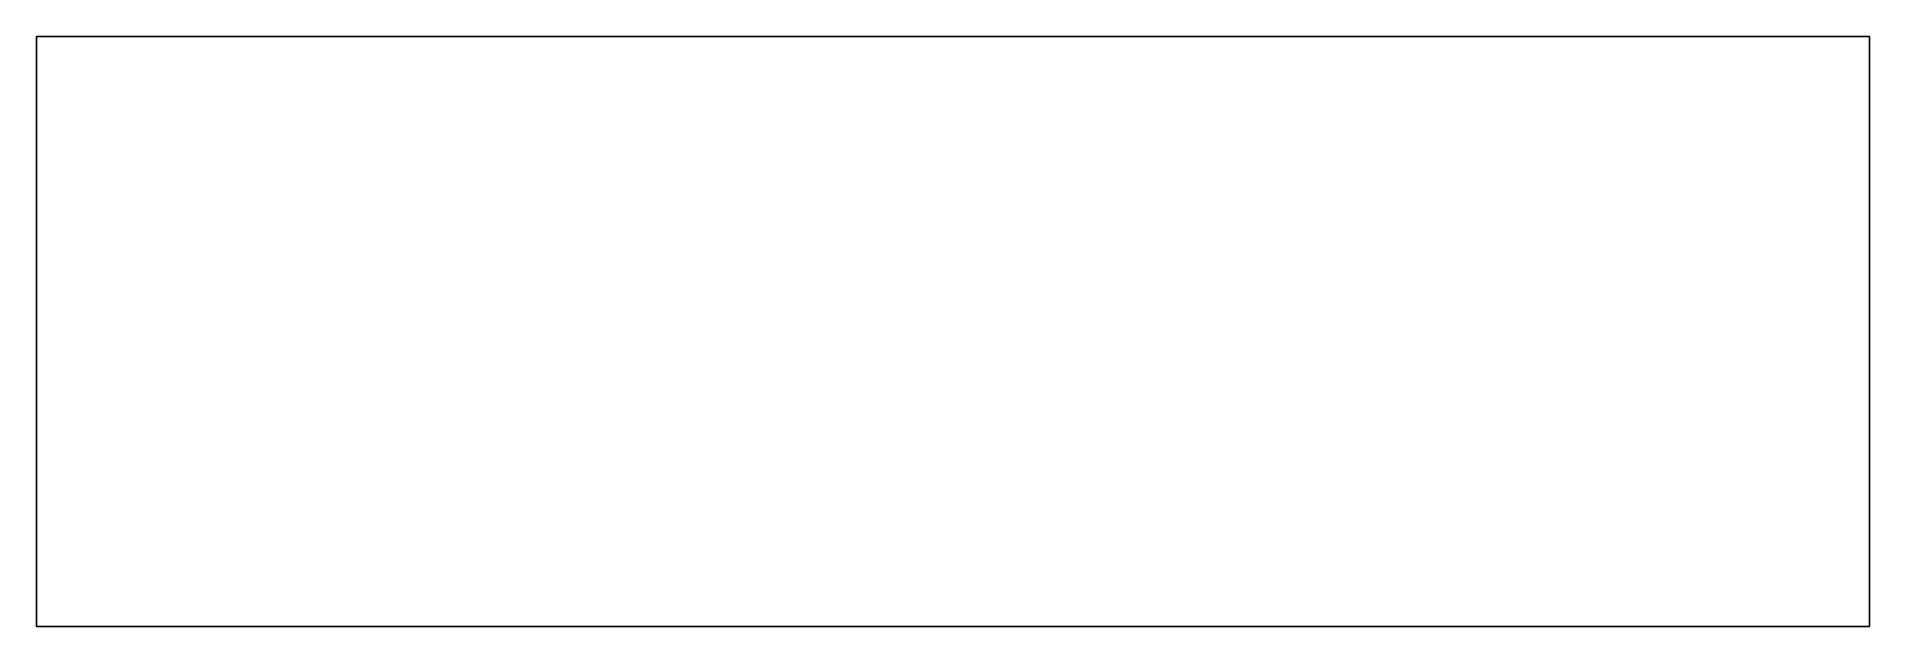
# Model space of a CAD drawing. Header units: inches. Extents: x -207898 to 3408902, y 497526 to 4632928.
# Drawn here: x -207898 to -193148, y 770515 to 775261 of the extents above.
import ezdxf
from ezdxf.xclip import XClip

# ---------------------------------------------------------------- set-up
doc = ezdxf.new("R2010")
doc.units = ezdxf.units.IN
doc.header["$MEASUREMENT"] = 0
doc.header["$XCLIPFRAME"] = 2
for name, pattern in [('xref grd floor$0$CENTER', [2, 1.25, -0.25, 0.25, -0.25]), ('xref grd floor$0$HIDDEN', [0.375, 0.25, -0.125]), ('xref grd floor$0$HIDDEN2', [0.1875, 0.125, -0.0625]), ('xref grd floor$0$XREF-V2-GF_COLS$0$HIDDEN2', [0.1875, 0.125, -0.0625]), ('xref grd floor$0$XREF-V2-GF_COLS$0$XREF-V-COLS-GF$0$CENTER2', [1.125, 0.75, -0.125, 0.125, -0.125])]:
    doc.linetypes.add(name, pattern=pattern)
for name, color, linetype in [('8', 8, 'Continuous'), ('A-Plaster', 1, 'Continuous'), ('xref grd floor$0$8', 8, 'Continuous'), ('xref grd floor$0$A-ANNO-ARRW', 1, 'Continuous'), ('xref grd floor$0$A-CURB-LINE', 253, 'Continuous'), ('xref grd floor$0$A-WALL', 7, 'Continuous'), ('xref grd floor$0$area', 10, 'Continuous'), ('xref grd floor$0$Calliper_wash basin counter', 1, 'Continuous'), ('xref grd floor$0$CQ Wall hatch_CHB', 8, 'Continuous'), ('xref grd floor$0$gypsum', 31, 'Continuous'), ('xref grd floor$0$Layer1', 1, 'Continuous'), ('xref grd floor$0$walls', 7, 'Continuous'), ('xref grd floor$0$WOOD', 23, 'Continuous'), ('xref grd floor$0$XREF_ROAD$0$A-RAMP', 253, 'Continuous')]:
    doc.layers.add(name, color=color, linetype=linetype)
for name, color, linetype, lineweight in [('xref grd floor$0$A-ANNO-IDEN', 1, 'Continuous', 9), ('xref grd floor$0$A-DOOR', 134, 'Continuous', 18), ('xref grd floor$0$A-EQPM', 202, 'Continuous', 18), ('xref grd floor$0$A-FLOR-FIXT', 8, 'Continuous', 9), ('xref grd floor$0$A-FLOR-HIDN', 252, 'xref grd floor$0$HIDDEN', 0), ('xref grd floor$0$A-FLOR-HRAL', 4, 'Continuous', 18), ('xref grd floor$0$A-FLOR-STRS', 2, 'Continuous', 18), ('xref grd floor$0$A-FLOR-TILE', 8, 'Continuous', 9), ('xref grd floor$0$A-GLAZ', 134, 'Continuous', 18), ('xref grd floor$0$A-WALL-PRHT', 4, 'Continuous', 18), ('xref grd floor$0$A-WALL-TILE', 8, 'Continuous', 9), ('xref grd floor$0$Marble', 6, 'Continuous', 0), ('xref grd floor$0$WOOD-HID', 8, 'xref grd floor$0$HIDDEN', 18), ('xref grd floor$0$XREF-V2-GF_COLS$0$A-COLS', 5, 'Continuous', 40), ('xref grd floor$0$XREF-V2-GF_COLS$0$A-COLS-PATT', 253, 'Continuous', 20), ('xref grd floor$0$XREF-V2-GF_COLS$0$A-EQPM', 202, 'Continuous', 18)]:
    doc.layers.add(name, color=color, linetype=linetype, lineweight=lineweight)
pattern_1 = [(90, (2e-10, -1e-05), (-141.42136, 141.42136), [37.5, -245.3427]), (45, (2e-10, -1e-05), (-141.4214, 141.4214), [37.5, -162.5]), (135, (2e-10, -1e-05), (-141.4214, -141.4214), [37.5, -162.5])]
pattern_2 = [(45, (0, 0), (-13.258252, 13.258252), [])]
pattern_3 = [(225, (218196.3136, -8146.5635), (2.65165043, -2.65165043), [])]
pattern_4 = [(225, (218218.0906, -8234.092), (2.65165043, -2.65165043), [])]
pattern_5 = [(225, (218218.0665, -8233.995), (2.65165043, -2.65165043), [])]

# ---------------------------------------------------------------- blocks, each defined once
blk = doc.blocks.new('xref grd floor$0$BW')
at = {"ltscale": 1000}
for p, q in [((-221903, -68665), (-220903, -68665)), ((-221003, -69515), (-221803, -68715)), ((-221803, -69515), (-221003, -68715))]:
    blk.add_line(p, q, dxfattribs=at)
for points in [[(-220903, -69615), (-220903, -68665), (-221903, -68665), (-221903, -69615)], [(-220953, -69565), (-220953, -68665), (-221853, -68665), (-221853, -69565)], [(-221003, -69515), (-221003, -68715), (-221803, -68715), (-221803, -69515)]]:
    blk.add_lwpolyline(points, close=True, dxfattribs=at)
blk = doc.blocks.new('*U57')
for p, q in [((350, 1000), (350, 200)), ((400, 1000), (350, 1000)), ((350, 1000), (400, 1000)), ((354, 996), (354, 204)), ((354, 996), (396, 996)), ((396, 204), (396, 996)), ((400, 200), (400, 1000)), ((400, 1000), (400, 1000)), ((354, 876), (396, 876)), ((350, 200), (400, 200))]:
    blk.add_line(p, q)
at = {"color": 253, "linetype": 'xref grd floor$0$HIDDEN2'}
for p, q in [((380, 160), (-380, 160)), ((-380, 0), (380, 0))]:
    blk.add_line(p, q, dxfattribs=at)
for points in [[(305, 936), (305, 824, -0.414214), (301, 820), (289, 820, -0.414214), (285, 824), (285, 936, -0.414214), (289, 940), (301, 940, -0.414214)], [(445, 936), (445, 824, 0.414214), (449, 820), (461, 820, 0.414214), (465, 824), (465, 936, 0.414214), (461, 940), (449, 940, 0.414214)]]:
    blk.add_lwpolyline(points, format="xyb", close=True)
for points in [[(331, 925), (305, 925), (305, 905), (331, 905)], [(337, 940), (332, 940), (332, 890), (337, 890)], [(350, 950), (350, 880), (340, 890), (340, 940)], [(400, 950), (400, 880), (410, 890), (410, 940)], [(413, 940), (418, 940), (418, 890), (413, 890)], [(419, 925), (445, 925), (445, 905), (419, 905)], [(-450, 200), (-400, 200), (-400, 160), (-380, 160), (-380, 0), (-450, 0)], [(-446, 196), (-404, 196), (-404, 156), (-384, 156), (-384, 4), (-446, 4)], [(450, 200), (400, 200), (400, 160), (380, 160), (380, 0), (450, 0)], [(446, 196), (404, 196), (404, 156), (384, 156), (384, 4), (446, 4)]]:
    blk.add_lwpolyline(points, close=True)
at = {"flags": 128}
for points in [[(396, 876), (354, 876), (354, 996), (396, 996)], [(396, 204), (354, 204), (354, 324), (396, 324)]]:
    blk.add_lwpolyline(points, close=True, dxfattribs=at)
at = {"linetype": 'xref grd floor$0$CENTER', "ltscale": 0.4}
blk.add_arc((402, 199), 802, 93.7386, 179.9566, dxfattribs=at)
blk = doc.blocks.new('xref grd floor$0$DR - 1550')
at = {"color": 253, "linetype": 'xref grd floor$0$HIDDEN2'}
for p, q in [((40, 100), (1460, 100)), ((60, 0), (1440, 0))]:
    blk.add_line(p, q, dxfattribs=at)
for points in [[(40, 100), (40, 810), (80, 810), (80, 100), (40, 100)], [(1460, 100), (1460, 810), (1420, 810), (1420, 100), (1460, 100)]]:
    blk.add_lwpolyline(points)
for points in [[(0, 90), (10, 90), (10, 100), (40, 100), (40, 50), (60, 50), (60, 0), (10, 0), (10, 10), (0, 10)], [(1500, 90), (1490, 90), (1490, 100), (1460, 100), (1460, 50), (1440, 50), (1440, 0), (1490, 0), (1490, 10), (1500, 10)]]:
    blk.add_lwpolyline(points, close=True)
at = {"linetype": 'xref grd floor$0$HIDDEN2'}
for centre, start, end in [((38, 99), 0.0731, 86.5576), ((1462, 99), 93.4424, 179.9269)]:
    blk.add_arc(centre, 712, start, end, dxfattribs=at)
blk = doc.blocks.new('*U56')
for p, q in [((350, 1000), (350, 200)), ((400, 1000), (350, 1000)), ((350, 1000), (400, 1000)), ((354, 996), (354, 204)), ((354, 996), (396, 996)), ((396, 204), (396, 996)), ((400, 200), (400, 1000)), ((400, 1000), (400, 1000)), ((354, 876), (396, 876)), ((350, 200), (400, 200))]:
    blk.add_line(p, q)
at = {"color": 253, "linetype": 'xref grd floor$0$HIDDEN2'}
for p, q in [((380, 160), (-380, 160)), ((-380, 100), (380, 100))]:
    blk.add_line(p, q, dxfattribs=at)
for points in [[(305, 936), (305, 824, -0.414214), (301, 820), (289, 820, -0.414214), (285, 824), (285, 936, -0.414214), (289, 940), (301, 940, -0.414214)], [(445, 936), (445, 824, 0.414214), (449, 820), (461, 820, 0.414214), (465, 824), (465, 936, 0.414214), (461, 940), (449, 940, 0.414214)]]:
    blk.add_lwpolyline(points, format="xyb", close=True)
for points in [[(331, 925), (305, 925), (305, 905), (331, 905)], [(337, 940), (332, 940), (332, 890), (337, 890)], [(350, 950), (350, 880), (340, 890), (340, 940)], [(400, 950), (400, 880), (410, 890), (410, 940)], [(413, 940), (418, 940), (418, 890), (413, 890)], [(419, 925), (445, 925), (445, 905), (419, 905)], [(-450, 200), (-400, 200), (-400, 160), (-380, 160), (-380, 100), (-450, 100)], [(-446, 196), (-404, 196), (-404, 156), (-384, 156), (-384, 104), (-446, 104)], [(450, 200), (400, 200), (400, 160), (380, 160), (380, 100), (450, 100)], [(446, 196), (404, 196), (404, 156), (384, 156), (384, 104), (446, 104)]]:
    blk.add_lwpolyline(points, close=True)
at = {"flags": 128}
for points in [[(396, 876), (354, 876), (354, 996), (396, 996)], [(396, 204), (354, 204), (354, 324), (396, 324)]]:
    blk.add_lwpolyline(points, close=True, dxfattribs=at)
at = {"linetype": 'xref grd floor$0$CENTER', "ltscale": 0.4}
blk.add_arc((402, 199), 802, 93.7386, 179.9566, dxfattribs=at)
blk = doc.blocks.new('*U55')
for p, q in [((-800, 1050), (-850, 1050)), ((-850, 1050), (-800, 1050)), ((-850, 200), (-850, 1050)), ((-804, 1046), (-846, 1046)), ((-846, 204), (-846, 1046)), ((-804, 1046), (-804, 204)), ((-800, 1050), (-800, 200)), ((800, 1050), (800, 200)), ((850, 1050), (800, 1050)), ((800, 1050), (850, 1050)), ((804, 1046), (804, 204)), ((804, 1046), (846, 1046)), ((846, 204), (846, 1046)), ((850, 200), (850, 1050)), ((-873, 1028), (-873, 948)), ((-869, 1008), (-859, 1008)), ((-869, 1008), (-869, 968)), ((-869, 968), (-859, 968)), ((-859, 1008), (-859, 968)), ((-855, 1008), (-850, 1008)), ((-855, 1008), (-855, 968)), ((-855, 968), (-850, 968)), ((-804, 926), (-846, 926)), ((-795, 1008), (-800, 1008)), ((-795, 968), (-800, 968)), ((-795, 1008), (-795, 968)), ((-781, 1008), (-791, 1008)), ((-791, 1008), (-791, 968)), ((-781, 968), (-791, 968)), ((-781, 1008), (-781, 968)), ((-777, 1028), (-777, 948)), ((777, 1028), (777, 948)), ((781, 1008), (781, 968)), ((781, 1008), (791, 1008)), ((781, 968), (791, 968)), ((791, 1008), (791, 968)), ((795, 1008), (795, 968)), ((795, 1008), (800, 1008)), ((795, 968), (800, 968)), ((804, 926), (846, 926)), ((855, 1008), (850, 1008)), ((855, 968), (850, 968)), ((855, 1008), (855, 968)), ((869, 1008), (859, 1008)), ((859, 1008), (859, 968)), ((869, 968), (859, 968)), ((869, 1008), (869, 968)), ((873, 1028), (873, 948)), ((-800, 200), (-850, 200)), ((800, 200), (850, 200))]:
    blk.add_line(p, q)
at = {"color": 253, "linetype": 'xref grd floor$0$HIDDEN2'}
for p, q in [((-830, 160), (830, 160)), ((830, 0), (-830, 0))]:
    blk.add_line(p, q, dxfattribs=at)
at = {"flags": 128}
for points in [[(-846, 926), (-804, 926), (-804, 1046), (-846, 1046)], [(846, 926), (804, 926), (804, 1046), (846, 1046)], [(-846, 204), (-804, 204), (-804, 324), (-846, 324)], [(846, 204), (804, 204), (804, 324), (846, 324)]]:
    blk.add_lwpolyline(points, close=True, dxfattribs=at)
for points in [[(-888, 1020), (-888, 956)], [(-878, 1026), (-878, 949)], [(-772, 1026), (-772, 949)], [(-762, 1020), (-762, 956)], [(762, 1020), (762, 956)], [(772, 1026), (772, 949)], [(878, 1026), (878, 949)], [(888, 1020), (888, 956)]]:
    blk.add_lwpolyline(points)
for points in [[(-873, 1028), (-873, 948, -2.191511)], [(-777, 1028), (-777, 948, 2.191511)], [(777, 1028), (777, 948, -2.191511)], [(873, 1028), (873, 948, 2.191511)]]:
    blk.add_lwpolyline(points, format="xyb")
for points in [[(-900, 200), (-850, 200), (-850, 160), (-830, 160), (-830, 0), (-900, 0)], [(-896, 196), (-854, 196), (-854, 156), (-834, 156), (-834, 4), (-896, 4)], [(900, 200), (850, 200), (850, 160), (830, 160), (830, 0), (900, 0)], [(896, 196), (854, 196), (854, 156), (834, 156), (834, 4), (896, 4)]]:
    blk.add_lwpolyline(points, close=True)
at = {"linetype": 'xref grd floor$0$CENTER', "ltscale": 0.4}
for centre, start, end in [((-853, 199), 0.0777, 86.4509), ((853, 199), 93.5491, 179.9223)]:
    blk.add_arc(centre, 853, start, end, dxfattribs=at)
for centre, start, end in [((-861, 988), 106.2602, 129.7918), ((-861, 988), 230.2082, 253.7398), ((-789, 988), 50.2082, 73.7398), ((-789, 988), 286.2602, 309.7918), ((789, 988), 106.2602, 129.7918), ((789, 988), 230.2082, 253.7398), ((861, 988), 50.2082, 73.7398), ((861, 988), 286.2602, 309.7918)]:
    blk.add_arc(centre, 41.7, start, end)
blk = doc.blocks.new('*U60')
for p, q in [((-973, 1128), (-973, 1048)), ((-969, 1108), (-969, 1068)), ((-969, 1108), (-959, 1108)), ((-959, 1108), (-959, 1068)), ((-955, 1108), (-950, 1108)), ((-955, 1108), (-955, 1068)), ((-900, 1150), (-950, 1150)), ((-950, 1150), (-900, 1150)), ((-950, 200), (-950, 1150)), ((-904, 1146), (-946, 1146)), ((-946, 204), (-946, 1146)), ((-904, 1146), (-904, 204)), ((-900, 1150), (-900, 200)), ((-895, 1108), (-900, 1108)), ((-895, 1108), (-895, 1068)), ((-881, 1108), (-891, 1108)), ((-891, 1108), (-891, 1068)), ((-881, 1108), (-881, 1068)), ((-877, 1128), (-877, 1048)), ((877, 1128), (877, 1048)), ((881, 1108), (891, 1108)), ((881, 1108), (881, 1068)), ((891, 1108), (891, 1068)), ((895, 1108), (900, 1108)), ((895, 1108), (895, 1068)), ((900, 1150), (950, 1150)), ((950, 1150), (900, 1150)), ((900, 1150), (900, 200)), ((904, 1146), (946, 1146)), ((904, 1146), (904, 204)), ((946, 204), (946, 1146)), ((950, 200), (950, 1150)), ((955, 1108), (950, 1108)), ((955, 1108), (955, 1068)), ((959, 1108), (959, 1068)), ((969, 1108), (959, 1108)), ((969, 1108), (969, 1068)), ((973, 1128), (973, 1048)), ((-969, 1068), (-959, 1068)), ((-955, 1068), (-950, 1068)), ((-904, 1026), (-946, 1026)), ((-895, 1068), (-900, 1068)), ((-881, 1068), (-891, 1068)), ((881, 1068), (891, 1068)), ((895, 1068), (900, 1068)), ((904, 1026), (946, 1026)), ((955, 1068), (950, 1068)), ((969, 1068), (959, 1068)), ((-900, 200), (-950, 200)), ((900, 200), (950, 200))]:
    blk.add_line(p, q)
at = {"color": 253, "linetype": 'xref grd floor$0$HIDDEN2'}
for p, q in [((930, 160), (-930, 160)), ((-930, 33), (930, 33))]:
    blk.add_line(p, q, dxfattribs=at)
for points in [[(-988, 1120), (-988, 1056)], [(-978, 1126), (-978, 1049)], [(-872, 1126), (-872, 1049)], [(-862, 1120), (-862, 1056)], [(862, 1120), (862, 1056)], [(872, 1126), (872, 1049)], [(978, 1126), (978, 1049)], [(988, 1120), (988, 1056)]]:
    blk.add_lwpolyline(points)
for points in [[(-973, 1128), (-973, 1048, -2.191511)], [(-877, 1128), (-877, 1048, 2.191511)], [(877, 1128), (877, 1048, -2.191511)], [(973, 1128), (973, 1048, 2.191511)]]:
    blk.add_lwpolyline(points, format="xyb")
at = {"flags": 128}
for points in [[(-946, 1026), (-904, 1026), (-904, 1146), (-946, 1146)], [(946, 1026), (904, 1026), (904, 1146), (946, 1146)], [(-946, 204), (-904, 204), (-904, 324), (-946, 324)], [(946, 204), (904, 204), (904, 324), (946, 324)]]:
    blk.add_lwpolyline(points, close=True, dxfattribs=at)
for points in [[(-1000, 200), (-950, 200), (-950, 160), (-930, 160), (-930, 33), (-1000, 33)], [(-996, 196), (-954, 196), (-954, 156), (-934, 156), (-934, 37), (-996, 37)], [(1000, 200), (950, 200), (950, 160), (930, 160), (930, 33), (1000, 33)], [(996, 196), (954, 196), (954, 156), (934, 156), (934, 37), (996, 37)]]:
    blk.add_lwpolyline(points, close=True)
for centre, start, end in [((-961, 1088), 106.2602, 129.7918), ((-889, 1088), 50.2082, 73.7398), ((889, 1088), 106.2602, 129.7918), ((961, 1088), 50.2082, 73.7398), ((-961, 1088), 230.2082, 253.7398), ((-889, 1088), 286.2602, 309.7918), ((889, 1088), 230.2082, 253.7398), ((961, 1088), 286.2602, 309.7918)]:
    blk.add_arc(centre, 41.7, start, end)
at = {"linetype": 'xref grd floor$0$CENTER', "ltscale": 0.4}
for centre, start, end in [((-975, 175), 359.0897, 88.5479), ((975, 175), 91.4521, 180.9103)]:
    blk.add_arc(centre, 975, start, end, dxfattribs=at)
blk = doc.blocks.new('xref grd floor$0$DR-1400')
at = {"elevation": 0}
blk.add_lwpolyline([(0, 1350), (0, 1350), (200, 1350), (200, 1390), (190, 1390), (190, 1400), (10, 1400), (10, 1390), (0, 1390), (0, 1350)], dxfattribs=at)
at = {"color": 253, "linetype": 'xref grd floor$0$HIDDEN2'}
blk.add_lwpolyline([(70, 80), (70, 1320, -1), (130, 1320), (130, 80, -1), (70, 80)], format="xyb", dxfattribs=at)
blk.add_lwpolyline([(100, 110), (-1140, 110, 1), (-1140, 50), (100, 50, 1), (100, 110)], format="xyb")
blk.add_lwpolyline([(0, 50), (0, 50), (200, 50), (200, 10), (190, 10), (190, 0), (10, 0), (10, 10), (0, 10), (0, 50)])
at = {"linetype": 'xref grd floor$0$HIDDEN2'}
blk.add_lwpolyline([(100, 110), (1340, 110, -1), (1340, 50), (100, 50, -1), (100, 110)], format="xyb", dxfattribs=at)
blk.add_arc((100, 80, 0), 1270, 0.0002, 179.9998, dxfattribs=at)
blk = doc.blocks.new('xref grd floor$0$XREF-V2-GF_COLS$0$Elevator0')
for p, q in [((-1018, 723), (-1030, 723)), ((-1030, 723), (-1030, 623)), ((-832, 698), (-1030, 698)), ((-1024, 623), (-1030, 623)), ((-1024, 623), (-1024, 624)), ((-1018, 723), (-935, 723)), ((-1018, 723), (-1018, 635)), ((-1018, 635), (-974, 681)), ((-1008, 628), (-782, 628)), ((-978, 133), (-978, 626)), ((-977, 628), (-958, 648)), ((-945, 683), (-969, 683)), ((-956, 649), (-943, 649)), ((-945, 678), (-945, 683)), ((-832, 682), (-945, 682)), ((-832, 678), (-945, 678)), ((-944, 647), (-944, 582)), ((-944, 647), (-846, 647)), ((-943, 647), (-943, 584)), ((-940, 646), (-940, 615)), ((-937, 647), (-937, 584)), ((-937, 612), (-853, 612)), ((-840, 718), (-927, 718)), ((-925, 678), (-925, 663)), ((-865, 678), (-925, 678)), ((-925, 663), (-903, 663)), ((-909, 647), (-907, 647)), ((-907, 647), (-907, 647)), ((-903, 663), (-903, 628)), ((-903, 628), (-887, 628)), ((-895, -2), (-895, 737)), ((-895, 678), (-895, 718)), ((-887, 628), (-887, 663)), ((-887, 663), (-865, 663)), ((-865, 663), (-865, 678)), ((-853, 590), (-853, 647)), ((-850, 615), (-850, 649)), ((-847, 652), (-832, 652)), ((-847, 590), (-847, 646)), ((-846, 647), (-846, 586)), ((-832, 678), (-832, 710)), ((-830, 651), (-782, 602)), ((-781, 600), (-781, 162)), ((725, 675), (-725, 675)), ((-725, 675), (-725, -450)), ((700, 650), (-700, 650)), ((-700, 650), (-700, -450)), ((700, -450), (700, 650)), ((725, -450), (725, 675)), ((-974, 548), (-970, 516)), ((-945, 580), (-970, 559)), ((-969, 516), (-922, 177)), ((-968, 549), (-964, 517)), ((-941, 575), (-966, 554)), ((-965, 521), (-846, 538)), ((-963, 517), (-916, 178)), ((-855, 560), (-962, 545)), ((-959, 522), (-962, 545)), ((-958, 557), (-863, 571)), ((-957, 551), (-862, 565)), ((-856, 188), (-908, 552)), ((-855, 560), (-852, 537)), ((-845, 533), (-853, 588)), ((-839, 534), (-847, 589)), ((-797, 193), (-845, 533)), ((-791, 194), (-839, 534)), ((-823, 378), (-942, 362)), ((-821, 365), (-942, 365)), ((-943, 150), (-943, 77)), ((-924, 172), (-939, 159)), ((-937, 150), (-937, 77)), ((-920, 167), (-935, 155)), ((-919, 202), (-800, 219)), ((-910, 180), (-913, 203)), ((-803, 195), (-910, 180)), ((-808, 189), (-903, 175)), ((-807, 183), (-902, 169)), ((-849, 137), (-798, 188)), ((-845, 132), (-794, 184)), ((-782, 160), (-817, 131)), ((-806, 218), (-803, 195)), ((849, 162), (849, 90)), ((857, 170), (920, 170)), ((912, 170), (912, -170)), ((920, 170), (920, -170)), ((-772, 0), (-1053, 0)), ((-1030, 120), (-1030, -120)), ((-1030, 120), (-1018, 120)), ((-1020, 110), (-1030, 110)), ((-740, 0), (-1030, 0)), ((-1018, 110), (-1018, 120)), ((-1018, 110), (-1018, -120)), ((-1013, 106), (-986, 56)), ((-1008, 103), (-782, 103)), ((-980, 52), (-815, 52)), ((-980, 52), (-980, 45)), ((-968, 45), (-980, 45)), ((-953, 87), (-978, 132)), ((-861, 45), (-968, 45)), ((-943, 86), (-950, 86)), ((-846, 77), (-943, 77)), ((-940, 119), (-850, 119)), ((-940, 119), (-940, 89)), ((-903, 68), (-925, 68)), ((-925, 68), (-925, 53)), ((-925, 53), (-865, 53)), ((-887, 103), (-903, 103)), ((-903, 103), (-903, 68)), ((-895, -120), (-895, 52)), ((-887, 68), (-887, 103)), ((-865, 68), (-887, 68)), ((-865, 53), (-865, 68)), ((-853, 77), (-853, 128)), ((-853, 37), (-853, -112)), ((-850, 95), (-850, 119)), ((-847, 78), (-847, 128)), ((-821, 92), (-847, 92)), ((-846, 131), (-846, 77)), ((-818, 95), (-818, 129)), ((-815, 52), (-815, 74)), ((-815, 74), (-805, 74)), ((-811, -120), (-811, 74)), ((-811, 69), (-805, 69)), ((-805, 2), (-811, 2)), ((-805, 0), (-811, 0)), ((-805, -120), (-805, 74)), ((-798, 35), (-805, 38)), ((-805, 38), (-805, -38)), ((-796, 4), (-798, 35)), ((-784, 4), (-796, 4)), ((-774, 5), (-784, 4)), ((-743, 5), (-774, 5)), ((-743, -5), (-743, 5)), ((774, 5), (743, 5)), ((743, 5), (743, -5)), ((784, 4), (774, 5)), ((796, 4), (784, 4)), ((792, 0), (934, 0)), ((798, 35), (796, 4)), ((805, 38), (798, 35)), ((802, 49), (802, 71)), ((805, 71), (802, 71)), ((805, 49), (802, 49)), ((805, 82), (805, 6)), ((809, 82), (805, 82)), ((809, 74), (805, 74)), ((805, -38), (805, 38)), ((805, -6), (805, 6)), ((805, 6), (809, 6)), ((805, 0), (809, 0)), ((809, 6), (809, 82)), ((809, 82), (813, 82)), ((812, 71), (809, 71)), ((812, 42), (809, 42)), ((809, -6), (809, 6)), ((812, 42), (812, 71)), ((813, 82), (813, -82)), ((882, 82), (813, 82)), ((826, 82), (841, 82)), ((841, 82), (849, 90)), ((890, 74), (890, -74)), ((-1018, -120), (-1030, -120)), ((-1018, -120), (-861, -120)), ((-1018, -120), (-975, -120)), ((-805, -120), (-975, -120)), ((-805, -2), (-811, -2)), ((-811, -115), (-805, -115)), ((-805, -38), (-798, -35)), ((-798, -35), (-796, -4)), ((-796, -4), (-784, -4)), ((-784, -4), (-774, -5)), ((-774, -5), (-743, -5)), ((743, -5), (774, -5)), ((774, -5), (784, -4)), ((784, -4), (796, -4)), ((796, -4), (798, -35)), ((798, -35), (805, -38)), ((805, -49), (802, -49)), ((802, -49), (802, -71)), ((805, -71), (802, -71)), ((805, -6), (805, -82)), ((805, -6), (809, -6)), ((809, -74), (805, -74)), ((809, -82), (805, -82)), ((809, -82), (809, -6)), ((812, -42), (809, -42)), ((812, -71), (809, -71)), ((809, -82), (813, -82)), ((812, -71), (812, -42)), ((882, -82), (813, -82)), ((826, -82), (841, -82)), ((849, -90), (841, -82)), ((849, -162), (849, -90)), ((857, -170), (920, -170)), ((885, -525), (-995, -525)), ((-995, -525), (-995, -575)), ((-995, -575), (885, -575)), ((-725, -450), (-505, -450)), ((700, -450), (-700, -450)), ((-505, -450), (-505, -525)), ((-55, -530), (-505, -530)), ((-505, -530), (-505, -575)), ((-505, -545), (-55, -545)), ((-505, -560), (-55, -560)), ((-505, -575), (-55, -575)), ((-55, -575), (-55, -530)), ((395, -530), (-55, -530)), ((-55, -530), (-55, -575)), ((-55, -545), (395, -545)), ((-55, -560), (395, -560)), ((-55, -575), (395, -575)), ((725, -450), (395, -450)), ((395, -450), (395, -525)), ((395, -575), (395, -530)), ((885, -575), (885, -525)), ((895, -605), (-1005, -605)), ((-1005, -605), (-1005, -655)), ((-1005, -655), (895, -655)), ((-505, -655), (-555, -655)), ((-555, -655), (-555, -705)), ((-555, -705), (-505, -705)), ((-55, -605), (-505, -605)), ((-505, -605), (-505, -650)), ((-505, -620), (-55, -620)), ((-505, -635), (-55, -635)), ((-505, -650), (-55, -650)), ((-505, -705), (-505, -655)), ((-505, -695), (395, -695)), ((-55, -650), (-55, -605)), ((395, -605), (-55, -605)), ((-55, -605), (-55, -650)), ((-55, -620), (395, -620)), ((-55, -635), (395, -635)), ((-55, -650), (395, -650)), ((395, -650), (395, -605)), ((395, -655), (445, -655)), ((395, -705), (395, -655)), ((445, -705), (395, -705)), ((445, -655), (445, -705)), ((895, -655), (895, -605))]:
    blk.add_line(p, q)
for centre, radius, start, end in [((-975, 626), 3, 135, 180), ((-969, 675), 8, 90, 135.971), ((-956, 646), 3, 90, 135), ((-943, 646), 3, 0, 90), ((-937, 615), 3, 180, 270), ((-935, 715), 8, 18.2209, 90), ((-853, 615), 3, 270, 0), ((-841, 590), 12, 180, 188), ((-847, 649), 3, 90, 180), ((-841, 590), 6, 180, 188), ((-840, 710), 8, 0, 90), ((-832, 649), 3, 45, 90), ((-784, 600), 3, 0, 45), ((-963, 549), 12, 130, 188), ((-963, 549), 6, 130, 188), ((-956, 545), 12, 98, 188), ((-956, 545), 6, 98, 188), ((-949, 584), 6, 310, 0), ((-949, 584), 12, 310, 0), ((-861, 559), 12, 8, 98), ((-861, 559), 6, 8, 98), ((-931, 150), 12, 130, 180), ((-931, 150), 6, 130, 180), ((-928, 176), 6, 310, 8), ((-928, 176), 12, 310, 8), ((-904, 181), 12, 190.7384, 278), ((-904, 181), 6, 188, 278), ((-809, 195), 6, 278, 8), ((-809, 195), 12, 278, 8), ((-803, 192), 6, 315, 8), ((-803, 192), 12, 315, 8), ((-784, 162), 3, 309.0355, 0), ((857, 162), 8, 90, 180), ((-1020, 102), 8, 77.1562, 90), ((-1020, 102), 8, 28.3008, 77.1562), ((-968, 65), 20, 208.3008, 270), ((-975, 133), 3, 180, 208.951), ((-950, 89), 3, 208.951, 270), ((-943, 89), 3, 270, 0), ((-861, 37), 8, 0, 90), ((-841, 128), 12, 135, 180), ((-847, 95), 3, 180, 270), ((-841, 128), 6, 135, 180), ((-821, 95), 3, 270, 0), ((-815, 129), 3, 129.0355, 180), ((826, 74), 8, 90, 110.3146), ((882, 74), 8, 0, 90), ((-861, -112), 8, 270, 0), ((826, -74), 8, 249.6854, 270), ((882, -74), 8, 270, 0), ((857, -162), 8, 180, 270)]:
    blk.add_arc(centre, radius, start, end)
for points, knots in [([(-1029, 625), (-1029, 625), (-1030, 625), (-1030, 624), (-1030, 624), (-1030, 624)], [0, 0, 0, 0, 0.594759, 0.822486, 1, 1, 1, 1]), ([(-1018, 635), (-1019, 635), (-1022, 633), (-1025, 631), (-1027, 628), (-1029, 626), (-1029, 625)], [0, 0, 0, 0, 0.288679, 0.559667, 0.798827, 1, 1, 1, 1]), ([(-1018, 635), (-1019, 634), (-1021, 631), (-1023, 627), (-1024, 625)], [0, 0, 0, 0, 0.526312, 1, 1, 1, 1]), ([(-1024, 624), (-1024, 624), (-1024, 624), (-1024, 625), (-1024, 625)], [0, 0, 0, 0, 0.431526, 1, 1, 1, 1])]:
    blk.add_open_spline(points, degree=3, knots=knots)
blk = doc.blocks.new('xref grd floor$0$XREF-V2-GF_COLS')
at = {"layer": 'xref grd floor$0$XREF-V2-GF_COLS$0$A-COLS-PATT'}
for points in [[(280045, 509780), (278977, 509515), (279038, 509272), (279862, 509477), (279935, 509186), (280177, 509246)], [(269758, 507221), (270826, 507486), (270886, 507244), (270061, 507039), (270134, 506748), (269891, 506687)], [(261451, 505154), (260384, 504889), (260444, 504646), (261269, 504851), (261342, 504560), (261584, 504620)], [(271042, 503305), (270751, 503233), (270509, 504203), (270800, 504275)], [(281721, 503041), (281430, 502968), (281285, 503550), (281577, 503623)], [(251165, 502595), (252232, 502861), (252293, 502618), (251468, 502413), (251540, 502122), (251298, 502061)], [(278132, 502349), (278181, 502155), (277404, 501961), (277356, 502155)], [(262444, 501166), (262153, 501093), (261911, 502064), (262202, 502136)], [(285894, 501389), (286014, 500904), (286257, 500964), (286076, 501692), (285348, 501511), (285408, 501268)], [(271557, 501027), (271314, 500967), (271194, 501452), (271436, 501512)], [(282352, 500508), (282060, 500435), (281819, 501406), (282110, 501478)], [(262765, 498840), (263007, 498900), (262887, 499385), (262644, 499325)], [(274782, 498006), (274976, 498054), (274770, 498879), (274576, 498831)], [(270663, 497703), (270711, 497509), (271488, 497702), (271439, 497896)], [(256651, 497422), (256700, 497227), (255923, 497034), (255875, 497228)], [(253133, 495928), (252842, 495855), (252697, 496438), (252988, 496510)], [(264336, 496129), (264384, 495935), (265161, 496128), (265112, 496322)], [(261162, 494515), (261356, 494563), (261163, 495339), (260969, 495291)], [(287784, 493791), (287299, 493670), (287359, 493427), (288087, 493608), (287906, 494336), (287663, 494276)], [(275970, 493229), (276164, 493278), (275971, 494054), (275777, 494006)], [(253532, 493080), (253460, 493371), (254430, 493613), (254503, 493321)], [(284483, 491939), (284192, 491867), (283951, 492837), (284242, 492909)], [(254038, 492083), (253795, 492022), (253856, 491780), (254098, 491840)], [(275873, 491136), (275921, 490942), (276697, 491135), (276649, 491329)], [(262290, 489980), (262484, 490029), (262291, 490805), (262097, 490757)], [(272301, 490248), (272350, 490054), (273126, 490247), (273078, 490441)], [(252297, 489761), (252637, 489846), (252595, 490015), (252685, 490165), (252385, 490345), (252220, 490071)], [(284989, 489906), (285182, 489130), (284940, 489070), (284747, 489846)], [(266382, 488775), (266430, 488581), (267206, 488774), (267158, 488968)], [(253010, 487830), (253191, 488130), (253041, 488220), (252999, 488390), (252659, 488305), (252736, 487995)], [(262811, 487887), (262859, 487692), (263635, 487886), (263587, 488080)], [(255225, 487313), (254982, 487253), (255043, 487010), (255285, 487070)], [(267706, 483942), (267798, 483573), (268061, 483638, 0.016808), (267978, 483822, 0.03087), (267834, 484072, 0.030987), (267720, 484224, 0.064378), (267538, 484392, 0.07759), (267398, 484460, 0.139795), (267236, 484463), (266422, 484261, 0.133093), (266288, 484184, 0.07759), (266196, 484058, 0.064378), (266114, 483825, 0.055901), (266074, 483399, 0.033354), (266104, 483009, 0.025805), (266173, 482654, 0.025805), (266279, 482308, 0.033354), (266434, 481950, 0.055901), (266669, 481593, 0.061228), (266843, 481430, 0.08285), (266992, 481355, 0.139795), (267153, 481352), (267968, 481554, 0.133093), (268102, 481631, 0.08285), (268198, 481767, 0.061228), (268275, 481992, 0.030987), (268305, 482181, 0.03087), (268314, 482469, 0.016655), (268302, 482668), (268039, 482602), (268165, 482098), (266709, 481736), (266463, 482726), (266250, 483579)], [(286874, 482332), (286146, 482151), (286086, 482393), (286571, 482514), (286450, 482999), (286693, 483060)], [(279790, 480569), (279013, 480376), (278953, 480619), (279729, 480812)], [(257994, 475147), (258722, 475328), (258662, 475570), (258176, 475450), (258056, 475935), (257813, 475875)]]:
    blk.add_hatch(color=256, dxfattribs=at).paths.add_polyline_path(points)
h = blk.add_hatch(color=256, dxfattribs=at)
h.paths.add_polyline_path([(277495, 487100), (277299, 487890), (277493, 487938), (277689, 487149)])
h.paths.add_polyline_path([(278370, 481927), (278297, 482218), (278880, 482363), (278952, 482072)])
h.paths.add_polyline_path([(275575, 481231), (275503, 481523), (276085, 481667), (276157, 481376)])
h.paths.add_polyline_path([(264160, 482463), (264353, 481687), (264547, 481735), (264354, 482511)])
h.paths.add_polyline_path([(267836, 479615), (267909, 479324), (268491, 479469), (268419, 479760)])
h.paths.add_polyline_path([(265114, 478629), (265042, 478920), (265624, 479065), (265696, 478774)])
h.paths.add_polyline_path([(265854, 477102), (265078, 476909), (265018, 477152), (265794, 477345)])
h = blk.add_hatch(color=256, dxfattribs=at)
h.paths.add_polyline_path([(257093, 480013), (256801, 479940), (256657, 480523), (256948, 480595)])
h.paths.add_polyline_path([(255306, 485952), (255597, 486025), (255838, 485054), (255547, 484982)])
for points in [[(276573, 476394), (276609, 476409), (276638, 476435), (276658, 476469), (276667, 476507), (276664, 476546), (276648, 476582), (276623, 476611), (276589, 476631), (276551, 476640), (276512, 476637), (276476, 476622), (276447, 476596), (276426, 476562), (276418, 476524), (276421, 476485), (276436, 476449), (276462, 476420), (276495, 476400), (276534, 476391)], [(274486, 475875), (274522, 475890), (274552, 475916), (274572, 475950), (274581, 475988), (274577, 476027), (274562, 476063), (274536, 476092), (274503, 476112), (274465, 476121), (274426, 476118), (274390, 476102), (274360, 476077), (274340, 476043), (274331, 476005), (274335, 475966), (274350, 475930), (274376, 475901), (274409, 475881), (274447, 475872)], [(271963, 475247), (271999, 475263), (272029, 475288), (272049, 475322), (272058, 475360), (272054, 475399), (272039, 475435), (272013, 475464), (271980, 475485), (271942, 475493), (271903, 475490), (271867, 475475), (271837, 475449), (271817, 475416), (271808, 475377), (271812, 475338), (271827, 475302), (271852, 475273), (271886, 475253), (271924, 475244)], [(280646, 475264), (280682, 475279), (280711, 475305), (280732, 475339), (280740, 475377), (280737, 475416), (280722, 475452), (280696, 475481), (280663, 475501), (280624, 475510), (280585, 475507), (280549, 475492), (280520, 475466), (280500, 475432), (280491, 475394), (280494, 475355), (280510, 475319), (280535, 475290), (280569, 475270), (280607, 475261)], [(269877, 474728), (269913, 474744), (269942, 474769), (269962, 474803), (269971, 474841), (269968, 474880), (269953, 474916), (269927, 474945), (269893, 474965), (269855, 474974), (269816, 474971), (269780, 474956), (269751, 474930), (269731, 474896), (269722, 474858), (269725, 474819), (269740, 474783), (269766, 474754), (269800, 474734), (269838, 474725)], [(280803, 474633), (280839, 474649), (280868, 474674), (280888, 474708), (280897, 474746), (280894, 474785), (280879, 474821), (280853, 474850), (280819, 474871), (280781, 474879), (280742, 474876), (280706, 474861), (280677, 474835), (280657, 474802), (280648, 474764), (280651, 474725), (280667, 474689), (280692, 474659), (280726, 474639), (280764, 474630)], [(266808, 471821), (266844, 471837), (266873, 471862), (266893, 471896), (266902, 471934), (266899, 471973), (266884, 472009), (266858, 472038), (266824, 472058), (266786, 472067), (266747, 472064), (266711, 472049), (266682, 472023), (266662, 471989), (266653, 471951), (266656, 471912), (266672, 471876), (266697, 471847), (266731, 471827), (266769, 471818), (266782, 471819)], [(266965, 471191), (267001, 471206), (267030, 471231), (267050, 471265), (267059, 471303), (267056, 471342), (267041, 471378), (267015, 471408), (266981, 471428), (266943, 471437), (266904, 471433), (266868, 471418), (266839, 471392), (266819, 471359), (266810, 471321), (266813, 471282), (266828, 471246), (266854, 471216), (266888, 471196), (266926, 471187)], [(282409, 468176), (282445, 468191), (282475, 468217), (282495, 468250), (282504, 468288), (282501, 468327), (282485, 468363), (282460, 468393), (282426, 468413), (282388, 468422), (282349, 468418), (282313, 468403), (282284, 468377), (282263, 468344), (282255, 468306), (282258, 468267), (282273, 468231), (282299, 468201), (282332, 468181), (282370, 468172)], [(281779, 468019), (281815, 468034), (281844, 468060), (281864, 468093), (281873, 468131), (281870, 468170), (281855, 468206), (281829, 468236), (281795, 468256), (281757, 468265), (281718, 468261), (281682, 468246), (281653, 468221), (281633, 468187), (281624, 468149), (281627, 468110), (281642, 468074), (281668, 468044), (281702, 468024), (281740, 468015)], [(278838, 467287), (278874, 467303), (278904, 467328), (278924, 467362), (278933, 467400), (278929, 467439), (278914, 467475), (278889, 467504), (278855, 467524), (278817, 467533), (278778, 467530), (278742, 467515), (278712, 467489), (278692, 467455), (278683, 467417), (278687, 467378), (278702, 467342), (278728, 467313), (278761, 467293), (278799, 467284)], [(278208, 467130), (278244, 467146), (278273, 467171), (278293, 467205), (278302, 467243), (278299, 467282), (278283, 467318), (278258, 467347), (278224, 467368), (278186, 467376), (278147, 467373), (278111, 467358), (278082, 467332), (278061, 467299), (278053, 467260), (278056, 467221), (278071, 467185), (278097, 467156), (278130, 467136), (278169, 467127)], [(272773, 465778), (272809, 465794), (272839, 465819), (272859, 465853), (272868, 465891), (272864, 465930), (272849, 465966), (272823, 465995), (272790, 466015), (272752, 466024), (272713, 466021), (272677, 466006), (272647, 465980), (272627, 465946), (272618, 465908), (272622, 465869), (272637, 465833), (272663, 465804), (272696, 465784), (272734, 465775)], [(272142, 465621), (272178, 465637), (272208, 465662), (272228, 465696), (272237, 465734), (272234, 465773), (272218, 465809), (272193, 465838), (272159, 465859), (272121, 465867), (272082, 465864), (272046, 465849), (272017, 465823), (271996, 465790), (271988, 465751), (271991, 465712), (272006, 465676), (272032, 465647), (272065, 465627), (272103, 465618)], [(269202, 464890), (269238, 464905), (269268, 464931), (269288, 464964), (269297, 465002), (269293, 465041), (269278, 465077), (269252, 465107), (269219, 465127), (269181, 465136), (269142, 465132), (269106, 465117), (269076, 465091), (269056, 465058), (269047, 465020), (269051, 464981), (269066, 464945), (269092, 464915), (269125, 464895), (269163, 464886)], [(268571, 464733), (268607, 464748), (268637, 464774), (268657, 464807), (268666, 464845), (268662, 464884), (268647, 464920), (268622, 464950), (268588, 464970), (268550, 464979), (268511, 464975), (268475, 464960), (268445, 464935), (268425, 464901), (268416, 464863), (268420, 464824), (268435, 464788), (268461, 464758), (268494, 464738), (268532, 464729)]]:
    blk.add_hatch(color=256, dxfattribs=at).paths.add_polyline_path(points, flags=0)
at = {"layer": 'Defpoints', "linetype": 'xref grd floor$0$XREF-V2-GF_COLS$0$XREF-V-COLS-GF$0$CENTER2'}
blk.add_line((273204, 475645), (264392, 511061), dxfattribs=at)
at = {"layer": 'xref grd floor$0$XREF-V2-GF_COLS$0$A-COLS'}
for points in [[(280045, 509780), (278977, 509515), (279038, 509272), (279862, 509477), (279935, 509186), (280177, 509246)], [(280045, 509780), (278977, 509515), (279038, 509272), (279862, 509477), (279935, 509186), (280177, 509246)], [(269758, 507221), (270826, 507486), (270886, 507244), (270061, 507039), (270134, 506748), (269891, 506687)], [(269758, 507221), (270826, 507486), (270886, 507244), (270061, 507039), (270134, 506748), (269891, 506687)], [(261451, 505154), (260384, 504889), (260444, 504646), (261269, 504851), (261342, 504560), (261584, 504620)], [(261451, 505154), (260384, 504889), (260444, 504646), (261269, 504851), (261342, 504560), (261584, 504620)], [(271042, 503305), (270751, 503233), (270509, 504203), (270800, 504275)], [(271042, 503305), (270751, 503233), (270509, 504203), (270800, 504275)], [(281721, 503041), (281430, 502968), (281285, 503550), (281577, 503623)], [(281721, 503041), (281430, 502968), (281285, 503550), (281577, 503623)], [(251165, 502595), (252232, 502861), (252293, 502618), (251468, 502413), (251540, 502122), (251298, 502061)], [(251165, 502595), (252232, 502861), (252293, 502618), (251468, 502413), (251540, 502122), (251298, 502061)], [(278132, 502349), (278181, 502155), (277404, 501961), (277356, 502155)], [(278132, 502349), (278181, 502155), (277404, 501961), (277356, 502155)], [(262444, 501166), (262153, 501093), (261911, 502064), (262202, 502136)], [(262444, 501166), (262153, 501093), (261911, 502064), (262202, 502136)], [(285348, 501511), (286076, 501692), (286257, 500964), (286014, 500904), (285894, 501389), (285408, 501268), (285348, 501511)], [(285348, 501511), (286076, 501692), (286257, 500964), (286014, 500904), (285894, 501389), (285408, 501268), (285348, 501511)], [(271557, 501027), (271314, 500967), (271194, 501452), (271436, 501512)], [(271557, 501027), (271314, 500967), (271194, 501452), (271436, 501512)], [(282352, 500508), (282060, 500435), (281819, 501406), (282110, 501478)], [(282352, 500508), (282060, 500435), (281819, 501406), (282110, 501478)], [(262765, 498840), (263007, 498900), (262887, 499385), (262644, 499325)], [(262765, 498840), (263007, 498900), (262887, 499385), (262644, 499325)], [(274782, 498006), (274976, 498054), (274770, 498879), (274576, 498831)], [(274782, 498006), (274976, 498054), (274770, 498879), (274576, 498831)], [(270663, 497703), (270711, 497509), (271488, 497702), (271439, 497896)], [(270663, 497703), (270711, 497509), (271488, 497702), (271439, 497896)], [(256651, 497422), (256700, 497227), (255923, 497034), (255875, 497228)], [(256651, 497422), (256700, 497227), (255923, 497034), (255875, 497228)], [(253133, 495928), (252842, 495855), (252697, 496438), (252988, 496510)], [(253133, 495928), (252842, 495855), (252697, 496438), (252988, 496510)], [(264336, 496129), (264384, 495935), (265161, 496128), (265112, 496322)], [(264336, 496129), (264384, 495935), (265161, 496128), (265112, 496322)], [(261162, 494515), (261356, 494563), (261163, 495339), (260969, 495291)], [(261162, 494515), (261356, 494563), (261163, 495339), (260969, 495291)], [(287663, 494276), (287906, 494336), (288087, 493608), (287359, 493427), (287299, 493670), (287784, 493791), (287663, 494276)], [(287663, 494276), (287906, 494336), (288087, 493608), (287359, 493427), (287299, 493670), (287784, 493791), (287663, 494276)], [(275970, 493229), (276164, 493278), (275971, 494054), (275777, 494006)], [(275970, 493229), (276164, 493278), (275971, 494054), (275777, 494006)], [(253532, 493080), (253460, 493371), (254430, 493613), (254503, 493321)], [(253532, 493080), (253460, 493371), (254430, 493613), (254503, 493321)], [(284483, 491939), (284192, 491867), (283951, 492837), (284242, 492909)], [(284483, 491939), (284192, 491867), (283951, 492837), (284242, 492909)], [(253795, 492022), (253856, 491780), (254098, 491840), (254038, 492083)], [(253795, 492022), (253856, 491780), (254098, 491840), (254038, 492083)], [(275873, 491136), (275921, 490942), (276697, 491135), (276649, 491329)], [(275873, 491136), (275921, 490942), (276697, 491135), (276649, 491329)], [(262290, 489980), (262484, 490029), (262291, 490805), (262097, 490757)], [(262290, 489980), (262484, 490029), (262291, 490805), (262097, 490757)], [(272301, 490248), (272350, 490054), (273126, 490247), (273078, 490441)], [(272301, 490248), (272350, 490054), (273126, 490247), (273078, 490441)], [(252220, 490071), (252385, 490345), (252685, 490165), (252595, 490015), (252637, 489846), (252297, 489761), (252220, 490071)], [(252220, 490071), (252385, 490345), (252685, 490165), (252595, 490015), (252637, 489846), (252297, 489761), (252220, 490071)], [(285182, 489130), (284940, 489070), (284747, 489846), (284989, 489906)], [(285182, 489130), (284940, 489070), (284747, 489846), (284989, 489906)], [(266382, 488775), (266430, 488581), (267206, 488774), (267158, 488968)], [(266382, 488775), (266430, 488581), (267206, 488774), (267158, 488968)], [(252736, 487995), (252659, 488305), (252999, 488390), (253041, 488220), (253191, 488130), (253010, 487830), (252736, 487995)], [(252736, 487995), (252659, 488305), (252999, 488390), (253041, 488220), (253191, 488130), (253010, 487830), (252736, 487995)], [(262811, 487887), (262859, 487692), (263635, 487886), (263587, 488080)], [(262811, 487887), (262859, 487692), (263635, 487886), (263587, 488080)], [(277299, 487890), (277493, 487938), (277689, 487149), (277495, 487100)], [(277299, 487890), (277493, 487938), (277689, 487149), (277495, 487100)], [(254982, 487253), (255225, 487313), (255285, 487070), (255043, 487010)], [(254982, 487253), (255225, 487313), (255285, 487070), (255043, 487010)], [(255306, 485952), (255597, 486025), (255838, 485054), (255547, 484982)], [(255306, 485952), (255597, 486025), (255838, 485054), (255547, 484982)], [(286874, 482332), (286146, 482151), (286086, 482393), (286571, 482514), (286450, 482999), (286693, 483060)], [(286874, 482332), (286146, 482151), (286086, 482393), (286571, 482514), (286450, 482999), (286693, 483060)], [(264353, 481687), (264547, 481735), (264354, 482511), (264160, 482463)], [(264353, 481687), (264547, 481735), (264354, 482511), (264160, 482463)], [(278297, 482218), (278880, 482363), (278952, 482072), (278370, 481927)], [(278297, 482218), (278880, 482363), (278952, 482072), (278370, 481927)], [(275503, 481523), (276085, 481667), (276157, 481376), (275575, 481231)], [(275503, 481523), (276085, 481667), (276157, 481376), (275575, 481231)], [(279013, 480376), (278953, 480619), (279729, 480812), (279790, 480569)], [(279013, 480376), (278953, 480619), (279729, 480812), (279790, 480569)], [(257093, 480013), (256801, 479940), (256657, 480523), (256948, 480595)], [(257093, 480013), (256801, 479940), (256657, 480523), (256948, 480595)], [(267909, 479324), (268491, 479469), (268419, 479760), (267836, 479615)], [(267909, 479324), (268491, 479469), (268419, 479760), (267836, 479615)], [(265042, 478920), (265624, 479065), (265696, 478774), (265114, 478629)], [(265042, 478920), (265624, 479065), (265696, 478774), (265114, 478629)], [(265078, 476909), (265018, 477152), (265794, 477345), (265854, 477102)], [(265078, 476909), (265018, 477152), (265794, 477345), (265854, 477102)], [(257994, 475147), (258722, 475328), (258662, 475570), (258176, 475450), (258056, 475935), (257813, 475875)], [(257994, 475147), (258722, 475328), (258662, 475570), (258176, 475450), (258056, 475935), (257813, 475875)]]:
    blk.add_lwpolyline(points, close=True, dxfattribs=at)
blk.add_lwpolyline([(268061, 483638), (267798, 483573), (267706, 483942), (266250, 483579), (266463, 482726), (266709, 481736), (268165, 482098), (268039, 482602), (268302, 482668, -0.016655), (268314, 482469, -0.030866), (268305, 482181, -0.030994), (268275, 481992, -0.060926), (268199, 481768, -0.083436), (268102, 481631, -0.133093), (267968, 481554), (267146, 481350, -0.133093), (266992, 481355, -0.083436), (266842, 481430, -0.060926), (266669, 481593, -0.055901), (266434, 481950, -0.033354), (266279, 482308, -0.025805), (266173, 482654, -0.025805), (266104, 483009, -0.033354), (266074, 483399, -0.055901), (266114, 483825, -0.06132), (266191, 484047, -0.083436), (266288, 484184, -0.133093), (266422, 484261), (267244, 484465, -0.133093), (267398, 484460, -0.083436), (267547, 484385, -0.06132), (267720, 484224, -0.030994), (267834, 484072, -0.030866), (267978, 483822, -0.016808), (268061, 483638)], format="xyb", dxfattribs=at)
at = {"layer": 'xref grd floor$0$XREF-V2-GF_COLS$0$A-COLS', "linetype": 'xref grd floor$0$XREF-V2-GF_COLS$0$HIDDEN2'}
blk.add_lwpolyline([(264547, 481735), (264596, 481541), (264401, 481493), (264353, 481687)], dxfattribs=at)
at = {"layer": 'xref grd floor$0$XREF-V2-GF_COLS$0$A-COLS'}
for centre, start, end in [((276542, 476515), 13.9714, 193.9714), ((276542, 476515), 193.9714, 13.9714), ((274456, 475996), 13.9714, 193.9714), ((274456, 475996), 193.9714, 13.9714), ((271933, 475369), 13.9714, 193.9714), ((271933, 475369), 193.9714, 13.9714), ((280616, 475386), 13.9714, 193.9714), ((280616, 475386), 193.9714, 13.9714), ((269846, 474850), 13.9714, 193.9714), ((269846, 474850), 193.9714, 13.9714), ((280773, 474755), 13.9714, 193.9714), ((280773, 474755), 193.9714, 13.9714), ((266778, 471943), 13.9714, 193.9714), ((266778, 471943), 193.9714, 13.9714), ((266934, 471312), 13.9714, 193.9714), ((266934, 471312), 193.9714, 13.9714), ((282379, 468297), 13.9714, 193.9714), ((282379, 468297), 193.9714, 13.9714), ((281748, 468140), 13.9714, 193.9714), ((281748, 468140), 193.9714, 13.9714), ((278808, 467409), 13.9714, 193.9714), ((278808, 467409), 193.9714, 13.9714), ((278177, 467252), 13.9714, 193.9714), ((278177, 467252), 193.9714, 13.9714), ((272743, 465900), 13.9714, 193.9714), ((272112, 465743), 13.9714, 193.9714), ((272743, 465900), 193.9714, 13.9714), ((272112, 465743), 193.9714, 13.9714), ((269172, 465011), 13.9714, 193.9714), ((268541, 464854), 13.9714, 193.9714), ((269172, 465011), 193.9714, 13.9714), ((268541, 464854), 193.9714, 13.9714)]:
    blk.add_arc(centre, 125, start, end, dxfattribs=at)
at = {"layer": 'xref grd floor$0$XREF-V2-GF_COLS$0$A-COLS-PATT'}
for centre, start, end in [((276542, 476515), 13.9714, 193.9714), ((276542, 476515), 193.9714, 13.9714), ((274456, 475996), 13.9714, 193.9714), ((274456, 475996), 193.9714, 13.9714), ((271933, 475369), 13.9714, 193.9714), ((271933, 475369), 193.9714, 13.9714), ((269846, 474850), 13.9714, 193.9714), ((269846, 474850), 193.9714, 13.9714)]:
    blk.add_arc(centre, 125, start, end, dxfattribs=at)
at = {"layer": 'xref grd floor$0$XREF-V2-GF_COLS$0$A-EQPM', "rotation": 103.9714232644513}
blk.add_blockref('xref grd floor$0$XREF-V2-GF_COLS$0$Elevator0', (267169, 482957, 0), dxfattribs=at)
blk = doc.blocks.new('xref grd floor$0$hot')
at = {"lineweight": 0}
for p, q in [((81590, 28842), (81590, 29481)), ((81590, 29425), (82390, 29425)), ((82390, 28842), (82390, 29481)), ((82823, 28842), (82823, 29130)), ((82849, 29130), (82849, 28842)), ((82849, 29099), (83249, 29099)), ((82849, 29079), (83249, 29079)), ((82849, 29059), (83249, 29059)), ((82423, 28919), (82823, 28919)), ((82849, 29039), (83249, 29039)), ((82849, 29019), (83249, 29019)), ((82849, 28999), (83249, 28999)), ((82849, 28979), (83249, 28979)), ((82849, 28959), (83249, 28959)), ((82849, 28939), (83249, 28939)), ((82849, 28919), (83249, 28919)), ((81590, 28842), (82390, 28842)), ((82423, 28842), (82823, 28842)), ((82889, 28842), (83249, 28842))]:
    blk.add_line(p, q, dxfattribs=at)
for points in [[(81590, 29481), (82390, 29481)], [(82423, 29481), (82423, 28842), (82823, 28842), (82823, 29481)], [(82423, 29481), (82823, 29481)], [(82849, 29481), (82849, 28842), (83249, 28842), (83249, 29481)], [(82849, 29481), (83249, 29481)]]:
    blk.add_lwpolyline(points, dxfattribs=at)
for centre, radius in [((81780, 29242), 92.3), ((81780, 29242), 82.3), ((81780, 29242), 72.3), ((81780, 29242), 62.3), ((82200, 29242), 92.3), ((82200, 29242), 82.3), ((82200, 29242), 72.3), ((82200, 29242), 62.3), ((81780, 28995), 92.3), ((81780, 28995), 82.3), ((81780, 28995), 72.3), ((81780, 28995), 62.3), ((82200, 28995), 92.3), ((82200, 28995), 82.3), ((82200, 28995), 72.3), ((82200, 28995), 62.3), ((82765, 28883), 11.8), ((82799, 28883), 11.8), ((82871, 28883), 11.8), ((82905, 28883), 11.8), ((83191, 28883), 11.8), ((83225, 28883), 11.8)]:
    blk.add_circle(centre, radius, dxfattribs=at)
blk = doc.blocks.new('xref grd floor$0$JK')
at = {"lineweight": 0}
for p, q in [((14604.9, 21380.9), (14604.9, 21392.9)), ((14629.5, 21380), (14629.5, 21388.4)), ((14654, 21380.9), (14654, 21392.9)), ((14716.9, 21380.9), (14716.9, 21392.9)), ((14741.5, 21380), (14741.5, 21388.4)), ((14766, 21380.9), (14766, 21392.9)), ((14610.9, 21386.9), (14598.9, 21386.9)), ((14633.7, 21384.2), (14625.3, 21384.2)), ((14648, 21386.9), (14660, 21386.9)), ((14722.9, 21386.9), (14710.9, 21386.9)), ((14745.7, 21384.2), (14737.3, 21384.2)), ((14760, 21386.9), (14772, 21386.9))]:
    blk.add_line(p, q, dxfattribs=at)
for points in [[(14583.5, 21412.4), (14675.5, 21412.4), (14675.5, 21361.4), (14583.5, 21361.4), (14583.5, 21412.4)], [(14622.5, 21377.1), (14622.5, 21408.4), (14587.5, 21408.4), (14587.5, 21365.4), (14622.5, 21365.4), (14622.5, 21373)], [(14695.5, 21412.4), (14787.5, 21412.4), (14787.5, 21361.4), (14695.5, 21361.4), (14695.5, 21412.4)], [(14734.5, 21377.1), (14734.5, 21408.4), (14699.5, 21408.4), (14699.5, 21365.4), (14734.5, 21365.4), (14734.5, 21373)], [(14614.7, 21380.2), (14616.8, 21382.4), (14630.5, 21369.6), (14628.4, 21367.4), (14614.7, 21380.2)], [(14624.5, 21371.1), (14624.5, 21365.4), (14634.5, 21365.4), (14634.5, 21375.4), (14624.5, 21375.4), (14624.5, 21375.2)], [(14726.7, 21380.2), (14728.8, 21382.4), (14742.5, 21369.6), (14740.4, 21367.4), (14726.7, 21380.2)], [(14736.5, 21371.1), (14736.5, 21365.4), (14746.5, 21365.4), (14746.5, 21375.4), (14736.5, 21375.4), (14736.5, 21375.2)]]:
    blk.add_lwpolyline(points, dxfattribs=at)
for points in [[(14624.5, 21408.4), (14634.5, 21408.4), (14634.5, 21375.4), (14624.5, 21375.4)], [(14636.5, 21408.4), (14671.5, 21408.4), (14671.5, 21365.4), (14636.5, 21365.4)], [(14736.5, 21408.4), (14746.5, 21408.4), (14746.5, 21375.4), (14736.5, 21375.4)], [(14748.5, 21408.4), (14783.5, 21408.4), (14783.5, 21365.4), (14748.5, 21365.4)]]:
    blk.add_lwpolyline(points, close=True, dxfattribs=at)
for centre, radius in [((14604.9, 21386.9), 4), ((14604.9, 21386.9), 3.5), ((14654, 21386.9), 4), ((14654, 21386.9), 3.5), ((14716.9, 21386.9), 4), ((14716.9, 21386.9), 3.5), ((14766, 21386.9), 4), ((14766, 21386.9), 3.5), ((14629.5, 21384.2), 2.8), ((14629.5, 21384.2), 2.45), ((14741.5, 21384.2), 2.8), ((14741.5, 21384.2), 2.45)]:
    blk.add_circle(centre, radius, dxfattribs=at)
blk = doc.blocks.new('xref grd floor$0$stonecladding')
at = {"layer": 'xref grd floor$0$A-WALL-TILE'}
for p, q in [((9180, 43451, 0), (9180, 44101, 0)), ((9180, 44101, 0), (9830, 44101, 0)), ((9830, 44041, 0), (9830, 44101, 0)), ((9830, 44041, 0), (19410, 44041, 0)), ((19410, 44041, 0), (19410, 44101, 0)), ((20060, 44101, 0), (19410, 44101, 0)), ((20060, 43451, 0), (20060, 44101, 0)), ((28340, 43451, 0), (28340, 44101, 0)), ((28340, 44101, 0), (28990, 44101, 0)), ((28990, 44041, 0), (28990, 44101, 0)), ((28990, 44041, 0), (38570, 44041, 0)), ((38570, 44101, 0), (38570, 44041, 0)), ((38570, 44101, 0), (39220, 44101, 0)), ((39220, 44101, 0), (39220, 43451, 0)), ((9180, 43451, 0), (9240, 43451, 0)), ((9240, 40108, 0), (9240, 43451, 0)), ((20060, 43451, 0), (20000, 43451, 0)), ((28340, 43451, 0), (28400, 43451, 0)), ((28400, 42701, 0), (28400, 43451, 0)), ((39160, 43451, 0), (39160, 40113, 0)), ((39160, 43451, 0), (39220, 43451, 0)), ((28400, 34586, 0), (28400, 41201, 0)), ((39160, 40113, 0), (39160, 34736, 0)), ((9240, 34666, 0), (9240, 38008, 0)), ((9180, 34016, 0), (9180, 34666, 0)), ((9240, 34666, 0), (9180, 34666, 0)), ((39160, 34736, 0), (39260, 34736, 0)), ((39260, 34736, 0), (39260, 34506, 0)), ((42470, 34736, 0), (40660, 34736, 0)), ((40660, 34736, 0), (40660, 34506, 0)), ((42470, 34736, 0), (42470, 34796, 0)), ((43120, 34796, 0), (42470, 34796, 0)), ((43120, 34146, 0), (43120, 34796, 0)), ((27000, 34586, 0), (28400, 34586, 0)), ((27000, 34586, 0), (27000, 34506, 0)), ((10390, 34081, 0), (9830, 34081, 0)), ((9830, 34016, 0), (9830, 34081, 0)), ((10390, 33146, 0), (10390, 34081, 0)), ((43120, 34146, 0), (43060, 34146, 0)), ((43060, 34146, 0), (43060, 26836, 0)), ((9830, 34016, 0), (9180, 34016, 0)), ((7240, 31586), (8800, 33146, 0)), ((10390, 33146, 0), (8800, 33146, 0)), ((7240, 29380), (7240, 31586)), ((8800, 27821, 0), (7240, 29380)), ((10390, 27821, 0), (8800, 27821, 0)), ((10390, 26891, 0), (10390, 27821, 0)), ((9180, 26951, 0), (9830, 26951, 0)), ((9180, 26301, 0), (9180, 26951, 0)), ((9830, 26891, 0), (9830, 26951, 0)), ((9830, 26891, 0), (10390, 26891, 0)), ((43120, 26836, 0), (43060, 26836, 0)), ((43120, 26836, 0), (43120, 26186, 0)), ((9180, 26301, 0), (9240, 26301, 0)), ((9240, 16186, 0), (9240, 26301, 0)), ((39160, 26246, 0), (39160, 16186, 0)), ((39160, 26246, 0), (42470, 26246, 0)), ((42470, 26246, 0), (42470, 26186, 0)), ((43120, 26186, 0), (42470, 26186, 0)), ((17500, 16186, 0), (17500, 17256, 0)), ((23000, 17256, 0), (17500, 17256, 0)), ((30900, 17256, 0), (25400, 17256, 0)), ((30900, 16186, 0), (30900, 17256, 0)), ((9240, 16186, 0), (9180, 16186, 0)), ((9180, 15536, 0), (9180, 16186, 0)), ((17560, 16186, 0), (17500, 16186, 0)), ((17560, 15536, 0), (17560, 16186, 0)), ((30840, 15536, 0), (30840, 16186, 0)), ((30840, 16186, 0), (30900, 16186, 0)), ((39220, 16186, 0), (39160, 16186, 0)), ((39220, 16186, 0), (39220, 15536, 0)), ((9830, 15536, 0), (9180, 15536, 0)), ((16910, 15596, 0), (9830, 15596, 0)), ((9830, 15536, 0), (9830, 15596, 0)), ((16910, 15536, 0), (16910, 15596, 0)), ((16910, 15536, 0), (17560, 15536, 0)), ((31490, 15536, 0), (30840, 15536, 0)), ((38570, 15596, 0), (31490, 15596, 0)), ((31490, 15536, 0), (31490, 15596, 0)), ((38570, 15596, 0), (38570, 15536, 0)), ((39220, 15536, 0), (38570, 15536, 0))]:
    blk.add_line(p, q, dxfattribs=at)
at = {"layer": 'xref grd floor$0$A-WALL-TILE', "elevation": 0}
for points in [[(20000, 42701), (20000, 43451)], [(21400, 34506), (21400, 34586), (20000, 34586), (20000, 41201)]]:
    blk.add_lwpolyline(points, dxfattribs=at)
blk = doc.blocks.new('*U58')
for p, q in [((-400, 200), (-400, 1000)), ((-400, 1000), (-350, 1000)), ((-350, 1000), (-400, 1000)), ((-400, 1000), (-400, 1000)), ((-396, 204), (-396, 996)), ((-354, 996), (-396, 996)), ((-354, 996), (-354, 204)), ((-350, 1000), (-350, 200)), ((-354, 876), (-396, 876)), ((-350, 200), (-400, 200))]:
    blk.add_line(p, q)
at = {"color": 253, "linetype": 'xref grd floor$0$HIDDEN2'}
for p, q in [((380, 160), (-380, 160)), ((-380, 100), (380, 100))]:
    blk.add_line(p, q, dxfattribs=at)
for points in [[(-445, 936), (-445, 824, -0.414214), (-449, 820), (-461, 820, -0.414214), (-465, 824), (-465, 936, -0.414214), (-461, 940), (-449, 940, -0.414214)], [(-305, 936), (-305, 824, 0.414214), (-301, 820), (-289, 820, 0.414214), (-285, 824), (-285, 936, 0.414214), (-289, 940), (-301, 940, 0.414214)]]:
    blk.add_lwpolyline(points, format="xyb", close=True)
for points in [[(-419, 925), (-445, 925), (-445, 905), (-419, 905)], [(-413, 940), (-418, 940), (-418, 890), (-413, 890)], [(-400, 950), (-400, 880), (-410, 890), (-410, 940)], [(-350, 950), (-350, 880), (-340, 890), (-340, 940)], [(-337, 940), (-332, 940), (-332, 890), (-337, 890)], [(-331, 925), (-305, 925), (-305, 905), (-331, 905)], [(-450, 200), (-400, 200), (-400, 160), (-380, 160), (-380, 100), (-450, 100)], [(-446, 196), (-404, 196), (-404, 156), (-384, 156), (-384, 104), (-446, 104)], [(450, 200), (400, 200), (400, 160), (380, 160), (380, 100), (450, 100)], [(446, 196), (404, 196), (404, 156), (384, 156), (384, 104), (446, 104)]]:
    blk.add_lwpolyline(points, close=True)
at = {"flags": 128}
for points in [[(-396, 876), (-354, 876), (-354, 996), (-396, 996)], [(-396, 204), (-354, 204), (-354, 324), (-396, 324)]]:
    blk.add_lwpolyline(points, close=True, dxfattribs=at)
at = {"linetype": 'xref grd floor$0$CENTER', "ltscale": 0.4}
blk.add_arc((-402, 199), 802, 0.0434, 86.2614, dxfattribs=at)
blk = doc.blocks.new('*U62')
for p, q in [((-673, 786), (-673, 706)), ((-669, 766), (-659, 766)), ((-669, 766), (-669, 726)), ((-659, 766), (-659, 726)), ((-655, 766), (-655, 726)), ((-655, 766), (-650, 766)), ((-650, 200), (-650, 808)), ((-650, 808), (-600, 808)), ((-600, 808), (-650, 808)), ((-646, 204), (-646, 804)), ((-604, 804), (-646, 804)), ((-604, 804), (-604, 204)), ((-600, 808), (-600, 200)), ((-595, 766), (-600, 766)), ((-595, 766), (-595, 726)), ((-591, 766), (-591, 726)), ((-581, 766), (-591, 766)), ((-581, 766), (-581, 726)), ((-577, 786), (-577, 706)), ((577, 786), (577, 706)), ((581, 766), (581, 726)), ((581, 766), (591, 766)), ((591, 766), (591, 726)), ((595, 766), (595, 726)), ((595, 766), (600, 766)), ((600, 808), (600, 200)), ((650, 808), (600, 808)), ((600, 808), (650, 808)), ((604, 804), (604, 204)), ((604, 804), (646, 804)), ((646, 204), (646, 804)), ((650, 200), (650, 808)), ((655, 766), (650, 766)), ((655, 766), (655, 726)), ((669, 766), (659, 766)), ((659, 766), (659, 726)), ((669, 766), (669, 726)), ((673, 786), (673, 706)), ((-669, 726), (-659, 726)), ((-655, 726), (-650, 726)), ((-604, 684), (-646, 684)), ((-595, 726), (-600, 726)), ((-581, 726), (-591, 726)), ((581, 726), (591, 726)), ((595, 726), (600, 726)), ((604, 684), (646, 684)), ((655, 726), (650, 726)), ((669, 726), (659, 726)), ((-600, 200), (-650, 200)), ((600, 200), (650, 200))]:
    blk.add_line(p, q)
at = {"color": 253, "linetype": 'xref grd floor$0$HIDDEN2'}
for p, q in [((630, 160), (-630, 160)), ((-630, 0), (630, 0))]:
    blk.add_line(p, q, dxfattribs=at)
for points in [[(-688, 778), (-688, 714)], [(-678, 784), (-678, 707)], [(-572, 784), (-572, 707)], [(-562, 778), (-562, 714)], [(562, 778), (562, 714)], [(572, 784), (572, 707)], [(678, 784), (678, 707)], [(688, 778), (688, 714)]]:
    blk.add_lwpolyline(points)
for points in [[(-673, 786), (-673, 706, -2.191511)], [(-577, 786), (-577, 706, 2.191511)], [(577, 786), (577, 706, -2.191511)], [(673, 786), (673, 706, 2.191511)]]:
    blk.add_lwpolyline(points, format="xyb")
at = {"flags": 128}
for points in [[(-646, 684), (-604, 684), (-604, 804), (-646, 804)], [(646, 684), (604, 684), (604, 804), (646, 804)], [(-646, 204), (-604, 204), (-604, 324), (-646, 324)], [(646, 204), (604, 204), (604, 324), (646, 324)]]:
    blk.add_lwpolyline(points, close=True, dxfattribs=at)
for points in [[(-700, 200), (-650, 200), (-650, 160), (-630, 160), (-630, 0), (-700, 0)], [(-696, 196), (-654, 196), (-654, 156), (-634, 156), (-634, 4), (-696, 4)], [(700, 200), (650, 200), (650, 160), (630, 160), (630, 0), (700, 0)], [(696, 196), (654, 196), (654, 156), (634, 156), (634, 4), (696, 4)]]:
    blk.add_lwpolyline(points, close=True)
for centre, start, end in [((-661, 746), 106.2602, 129.7918), ((-589, 746), 50.2082, 73.7398), ((589, 746), 106.2602, 129.7918), ((661, 746), 50.2082, 73.7398), ((-661, 746), 230.2082, 253.7398), ((-589, 746), 286.2602, 309.7918), ((589, 746), 230.2082, 253.7398), ((661, 746), 286.2602, 309.7918)]:
    blk.add_arc(centre, 41.7, start, end)
at = {"linetype": 'xref grd floor$0$CENTER', "ltscale": 0.4}
for centre, start, end in [((-650, 160), 360, 85.5883), ((650, 160), 94.4117, 180)]:
    blk.add_arc(centre, 650, start, end, dxfattribs=at)
blk = doc.blocks.new('xref grd floor$0$door hinge plan')
at = {"layer": 'xref grd floor$0$Calliper_wash basin counter', "linetype": 'xref grd floor$0$HIDDEN2', "lineweight": 0}
for points in [[(18622, -10463), (18622, -10495), (18625, -10495), (18625, -10464)], [(18626, -10447), (18626, -10457), (18635, -10457)], [(18627, -10464), (18627, -10464)], [(18631, -10463), (18631, -10495), (18628, -10495), (18628, -10464)]]:
    blk.add_lwpolyline(points, dxfattribs=at)
blk.add_circle((18626, -10457), 7, dxfattribs=at)
blk = doc.blocks.new('xref grd floor$0$door gasket')
at = {"layer": 'xref grd floor$0$Calliper_wash basin counter', "color": 1, "lineweight": 0}
for points in [[(18558, -10543), (18558, -10544), (18556, -10544), (18558, -10545), (18558, -10546), (18556, -10545), (18558, -10546), (18558, -10546)], [(18559, -10543), (18559, -10544), (18560, -10544), (18559, -10545), (18559, -10546), (18560, -10545), (18559, -10546), (18558, -10546)]]:
    blk.add_lwpolyline(points, dxfattribs=at)
blk.add_circle((18558, -10540), 2.73, dxfattribs=at)
blk.add_arc((18558, -10540), 3.5, 281.1202, 258.8798, dxfattribs=at)
blk = doc.blocks.new('xref grd floor$0$wd-05')
at = {"layer": 'xref grd floor$0$WOOD', "lineweight": 0}
h = blk.add_hatch(dxfattribs=at)
h.set_pattern_fill('ANSI31', color=8, scale=30, angle=900, style=0)
h.set_pattern_definition(pattern_4)
h.paths.add_polyline_path([(18041, 5156), (18041, 5111), (18012, 5111), (18012, 5156)])
h = blk.add_hatch(dxfattribs=at)
h.set_pattern_fill('ANSI31', color=8, scale=30, angle=900, style=0)
h.set_pattern_definition(pattern_4)
edge = h.paths.add_edge_path()
edge.add_line((18058, 5111), (18058, 5115))
edge.add_line((18058, 5115), (18081, 5115))
edge.add_line((18081, 5115), (18081, 5111))
edge.add_line((18081, 5111), (18100, 5111))
edge.add_line((18100, 5111), (18100, 5131))
edge.add_line((18100, 5131), (18094, 5131))
edge.add_arc((18090, 5131), 4, 0, 90)
edge.add_line((18090, 5135), (18090, 5141))
edge.add_arc((18092, 5196), 54.6, -103.2056, -92.3567, ccw=False)
edge.add_arc((18084, 5159), 17.6, -142.9273, -106.2685, ccw=False)
edge.add_arc((18064, 5145), 6.95, 30.6508, 87.0016)
edge.add_arc((18065, 5146), 5.85, 88.0885, 182.1757)
edge.add_line((18059, 5146), (18055, 5146))
edge.add_line((18055, 5146), (18055, 5151))
edge.add_line((18055, 5151), (18046, 5151))
edge.add_line((18046, 5151), (18046, 5146))
edge.add_line((18046, 5146), (18041, 5146))
edge.add_line((18041, 5146), (18041, 5111))
edge.add_line((18041, 5111), (18058, 5111))
h = blk.add_hatch(dxfattribs=at)
h.set_pattern_fill('ANSI31', color=8, scale=30, angle=900, style=0)
h.set_pattern_definition(pattern_3)
h.paths.add_polyline_path([(18140, 5021), (18140, 5021), (18140, 5111), (18125, 5111), (18090, 5111), (18090, 4871), (18130, 4871), (18130, 4928), (18127, 4928), (18127, 4932), (18140, 4932)])
h = blk.add_hatch(dxfattribs=at)
h.set_pattern_fill('ANSI31', color=8, scale=30, angle=900, style=0)
h.set_pattern_definition(pattern_3)
h.paths.add_polyline_path([(18990, 5021), (18990, 5021), (18990, 5021), (18990, 5111), (19040, 5111), (19040, 4871), (19000, 4871), (19000, 4928), (19003, 4928), (19003, 4932), (18990, 4932)])
h = blk.add_hatch(dxfattribs=at)
h.set_pattern_fill('ANSI31', color=8, scale=30, angle=900, style=0)
h.set_pattern_definition(pattern_5)
edge = h.paths.add_edge_path()
edge.add_line((19071, 5115), (19071, 5111))
edge.add_line((19071, 5111), (19089, 5111))
edge.add_line((19089, 5111), (19089, 5146))
edge.add_line((19089, 5146), (19084, 5146))
edge.add_line((19084, 5146), (19084, 5151))
edge.add_line((19084, 5151), (19074, 5151))
edge.add_line((19074, 5151), (19074, 5146))
edge.add_line((19074, 5146), (19071, 5146))
edge.add_arc((19065, 5146), 5.85, -2.1757, 91.9115)
edge.add_arc((19065, 5145), 6.95, 92.9984, 149.3492)
edge.add_arc((19045, 5159), 17.6, -73.7315, -37.0727, ccw=False)
edge.add_arc((19038, 5196), 54.6, -87.6433, -76.7944, ccw=False)
edge.add_line((19040, 5141), (19040, 5135))
edge.add_arc((19040, 5131), 4, 90, 180)
edge.add_line((19036, 5131), (19030, 5131))
edge.add_line((19030, 5131), (19030, 5111))
edge.add_line((19030, 5111), (19048, 5111))
edge.add_line((19048, 5111), (19048, 5115))
edge.add_line((19048, 5115), (19071, 5115))
h = blk.add_hatch(dxfattribs=at)
h.set_pattern_fill('ANSI31', color=8, scale=30, angle=900, style=0)
h.set_pattern_definition(pattern_5)
h.paths.add_polyline_path([(19089, 5156), (19089, 5111), (19117, 5111), (19117, 5156)])
h = blk.add_hatch(dxfattribs=at)
h.set_pattern_fill('ANSI31', color=8, scale=30, angle=900, style=0)
h.set_pattern_definition(pattern_3)
h.paths.add_polyline_path([(18041, 4826), (18041, 4871), (18012, 4871), (18012, 4826)])
h = blk.add_hatch(dxfattribs=at)
h.set_pattern_fill('ANSI31', color=8, scale=30, angle=900, style=0)
h.set_pattern_definition(pattern_3)
edge = h.paths.add_edge_path()
edge.add_line((18058, 4867), (18058, 4871))
edge.add_line((18058, 4871), (18041, 4871))
edge.add_line((18041, 4871), (18041, 4836))
edge.add_line((18041, 4836), (18046, 4836))
edge.add_line((18046, 4836), (18046, 4831))
edge.add_line((18046, 4831), (18055, 4831))
edge.add_line((18055, 4831), (18055, 4836))
edge.add_line((18055, 4836), (18059, 4836))
edge.add_arc((18065, 4836), 5.85, 177.8243, 271.9115)
edge.add_arc((18064, 4837), 6.95, -87.0016, -30.6508)
edge.add_arc((18084, 4823), 17.6, 106.2685, 142.9273, ccw=False)
edge.add_arc((18092, 4786), 54.6, 92.3567, 103.2056, ccw=False)
edge.add_line((18090, 4841), (18090, 4847))
edge.add_arc((18090, 4851), 4, -90, 0)
edge.add_line((18094, 4851), (18100, 4851))
edge.add_line((18100, 4851), (18100, 4871))
edge.add_line((18100, 4871), (18081, 4871))
edge.add_line((18081, 4871), (18081, 4867))
edge.add_line((18081, 4867), (18058, 4867))
h = blk.add_hatch(dxfattribs=at)
h.set_pattern_fill('ANSI31', color=8, scale=30, angle=900, style=0)
h.set_pattern_definition([(225, (103975.2757, -15877.418), (2.65165043, -2.65165043), [])])
edge = h.paths.add_edge_path()
edge.add_line((18131, 4931), (18251, 4931))
edge.add_line((18251, 4931), (18251, 4927))
edge.add_arc((18251, 4920), 6.66, -3.7279, 93.0718, ccw=False)
edge.add_line((18258, 4920), (18263, 4920))
edge.add_line((18263, 4920), (18263, 4918))
edge.add_line((18263, 4918), (18301, 4918))
edge.add_line((18301, 4918), (18301, 4916))
edge.add_line((18301, 4916), (18307, 4916))
edge.add_arc((18310, 4916), 3.01, 180, 270.1129)
edge.add_line((18310, 4913), (18310, 4911))
edge.add_line((18310, 4911), (18300, 4911))
edge.add_line((18300, 4911), (18300, 4891))
edge.add_line((18300, 4891), (18310, 4891))
edge.add_line((18310, 4891), (18310, 4889))
edge.add_arc((18310, 4886), 3.01, 89.8871, 180)
edge.add_line((18307, 4886), (18301, 4886))
edge.add_line((18301, 4886), (18301, 4884))
edge.add_line((18301, 4884), (18263, 4884))
edge.add_line((18263, 4884), (18263, 4882))
edge.add_line((18263, 4882), (18258, 4882))
edge.add_arc((18251, 4882), 6.66, -93.0718, 3.7279, ccw=False)
edge.add_line((18251, 4875), (18251, 4871))
edge.add_line((18251, 4871), (18131, 4871))
edge.add_line((18131, 4871), (18131, 4902))
edge.add_line((18131, 4902), (18131, 4931))
h = blk.add_hatch(dxfattribs=at)
h.set_pattern_fill('ANSI31', color=8, scale=30, angle=900, style=0)
h.set_pattern_definition([(315, (-67705.967, -15424.9717), (-2.65165043, -2.65165043), [])])
h.paths.add_polyline_path([(18565, 4911), (18300, 4911), (18300, 4891), (18565, 4891)])
h = blk.add_hatch(dxfattribs=at)
h.set_pattern_fill('ANSI31', color=8, scale=30, angle=900, style=0)
h.set_pattern_definition([(225, (104842.2757, -15424.9717), (2.65165043, -2.65165043), [])])
h.paths.add_polyline_path([(18565, 4911), (18830, 4911), (18830, 4891), (18565, 4891)])
h = blk.add_hatch(dxfattribs=at)
h.set_pattern_fill('ANSI31', color=8, scale=30, angle=900, style=0)
h.set_pattern_definition([(225, (104843.2757, -15424.9717), (2.65165043, -2.65165043), [])])
edge = h.paths.add_edge_path()
edge.add_line((18830, 4891), (18820, 4891))
edge.add_line((18820, 4891), (18820, 4889))
edge.add_arc((18820, 4886), 3.01, 0, 90.1129, ccw=False)
edge.add_line((18823, 4886), (18829, 4886))
edge.add_line((18829, 4886), (18829, 4884))
edge.add_line((18829, 4884), (18867, 4884))
edge.add_line((18867, 4884), (18867, 4882))
edge.add_line((18867, 4882), (18872, 4882))
edge.add_arc((18878, 4882), 6.66, 176.2721, 273.0718)
edge.add_line((18879, 4875), (18879, 4871))
edge.add_line((18879, 4871), (18999, 4871))
edge.add_line((18999, 4871), (18999, 4931))
edge.add_line((18999, 4931), (18879, 4931))
edge.add_line((18879, 4931), (18879, 4927))
edge.add_arc((18878, 4920), 6.66, 86.9282, 183.7279)
edge.add_line((18872, 4920), (18867, 4920))
edge.add_line((18867, 4920), (18867, 4918))
edge.add_line((18867, 4918), (18829, 4918))
edge.add_line((18829, 4918), (18829, 4916))
edge.add_line((18829, 4916), (18823, 4916))
edge.add_arc((18820, 4916), 3.01, -90.1129, 0, ccw=False)
edge.add_line((18820, 4913), (18820, 4911))
edge.add_line((18820, 4911), (18830, 4911))
edge.add_line((18830, 4911), (18830, 4891))
h = blk.add_hatch(dxfattribs=at)
h.set_pattern_fill('ANSI31', color=8, scale=30, angle=900, style=0)
h.set_pattern_definition(pattern_3)
h.paths.add_polyline_path([(19030, 4851), (19036, 4851, 0.414214), (19040, 4847), (19040, 4841, -0.047373), (19050, 4839, -0.161332), (19059, 4833, 0.250955), (19065, 4830, 0.435265), (19071, 4836), (19074, 4836), (19074, 4831), (19084, 4831), (19084, 4836), (19089, 4836), (19089, 4871), (19071, 4871), (19071, 4867), (19048, 4867), (19048, 4871), (19039, 4871), (19030, 4871)])
h = blk.add_hatch(dxfattribs=at)
h.set_pattern_fill('ANSI31', color=8, scale=30, angle=900, style=0)
h.set_pattern_definition(pattern_3)
h.paths.add_polyline_path([(19089, 4826), (19089, 4871), (19117, 4871), (19117, 4826)])
at = {"layer": 'xref grd floor$0$8', "ltscale": 5, "elevation": 0}
for points in [[(17987, 5111), (17987, 5181), (18125, 5181), (18125, 5111)], [(17992, 5111), (17992, 5176), (18120, 5176), (18120, 5111)], [(18002, 5111), (18002, 5166), (18110, 5166), (18110, 5111)], [(19142, 5111), (19142, 5181), (19005, 5181), (19005, 5111)], [(19137, 5111), (19137, 5176), (19010, 5176), (19010, 5111)], [(19127, 5111), (19127, 5166), (19020, 5166), (19020, 5111)], [(17987, 4871), (17987, 4801), (18125, 4801), (18125, 4871)], [(17992, 4871), (17992, 4806), (18120, 4806), (18120, 4871)], [(18002, 4871), (18002, 4816), (18110, 4816), (18110, 4871)], [(19142, 4871), (19142, 4801), (19005, 4801), (19005, 4871)], [(19137, 4871), (19137, 4806), (19010, 4806), (19010, 4871)], [(19127, 4871), (19127, 4816), (19020, 4816), (19020, 4871)]]:
    blk.add_lwpolyline(points, dxfattribs=at)
at = {"layer": 'xref grd floor$0$8', "elevation": 0}
blk.add_lwpolyline([(18012, 4871), (18012, 4846)], dxfattribs=at)
at = {"layer": 'xref grd floor$0$8', "linetype": 'xref grd floor$0$HIDDEN', "ltscale": 50, "elevation": 0}
blk.add_lwpolyline([(18979, 4702), (18979, 4692), (18981, 4692, -0.414791), (18984, 4695), (18984, 4701), (18986, 4701), (18986, 4739), (18988, 4739), (18988, 4744, 0.449416), (18995, 4751), (18999, 4751), (18999, 4871), (18939, 4871), (18939, 4751), (18943, 4751, 0.449416), (18950, 4744), (18950, 4739), (18952, 4739), (18952, 4701), (18954, 4701), (18954, 4695, -0.414791), (18957, 4692), (18959, 4692), (18959, 4702)], format="xyb", close=True, dxfattribs=at)
for points in [[(18959, 4437), (18959, 4702), (18979, 4702), (18979, 4437), (18959, 4437)], [(18959, 4437), (18959, 4172), (18979, 4172), (18979, 4437), (18959, 4437)]]:
    blk.add_lwpolyline(points, dxfattribs=at)
blk.add_lwpolyline([(18939, 4003), (18939, 4123), (18943, 4123, -0.449416), (18950, 4130), (18950, 4135), (18952, 4135), (18952, 4173), (18954, 4173), (18954, 4179, 0.414791), (18957, 4182), (18959, 4182), (18959, 4172), (18979, 4172), (18979, 4182), (18981, 4182, 0.414791), (18984, 4179), (18984, 4173), (18986, 4173), (18986, 4135), (18988, 4135), (18988, 4130, -0.449416), (18995, 4123), (18999, 4123), (18999, 4003), (18968, 4003), (18968, 4003), (18939, 4003)], format="xyb", dxfattribs=at)
at = {"layer": 'xref grd floor$0$8', "linetype": 'xref grd floor$0$HIDDEN', "ltscale": 50}
blk.add_arc((18999, 4871, 0), 868, 180, 270, dxfattribs=at)
at = {"layer": 'xref grd floor$0$WOOD', "color": 1, "ltscale": 5, "elevation": 0}
for points in [[(18041, 5156), (18041, 5111), (18012, 5111), (18012, 5156), (18041, 5156)], [(19089, 5156), (19089, 5111), (19117, 5111), (19117, 5156), (19089, 5156)], [(18041, 4826), (18041, 4871), (18012, 4871), (18012, 4826), (18041, 4826)], [(19089, 4826), (19089, 4871), (19117, 4871), (19117, 4826), (19089, 4826)]]:
    blk.add_lwpolyline(points, dxfattribs=at)
for points in [[(18065, 5152, 0.435265), (18059, 5146), (18055, 5146), (18055, 5151), (18046, 5151), (18046, 5146), (18041, 5146), (18041, 5111), (18100, 5111), (18100, 5131), (18094, 5131, 0.414214), (18090, 5135), (18090, 5141, -0.047373), (18080, 5142, -0.161332), (18070, 5149, 0.250955)], [(19065, 5152, -0.435265), (19071, 5146), (19074, 5146), (19074, 5151), (19084, 5151), (19084, 5146), (19089, 5146), (19089, 5111), (19030, 5111), (19030, 5131), (19036, 5131, -0.414214), (19040, 5135), (19040, 5141, 0.047373), (19050, 5142, 0.161332), (19059, 5149, -0.250955)], [(18065, 4830, -0.435265), (18059, 4836), (18055, 4836), (18055, 4831), (18046, 4831), (18046, 4836), (18041, 4836), (18041, 4871), (18100, 4871), (18100, 4851), (18094, 4851, -0.414214), (18090, 4847), (18090, 4841, 0.047373), (18080, 4839, 0.161332), (18070, 4833, -0.250955)], [(19065, 4830, 0.435265), (19071, 4836), (19074, 4836), (19074, 4831), (19084, 4831), (19084, 4836), (19089, 4836), (19089, 4871), (19030, 4871), (19030, 4851), (19036, 4851, 0.414214), (19040, 4847), (19040, 4841, -0.047373), (19050, 4839, -0.161332), (19059, 4833, 0.250955)]]:
    blk.add_lwpolyline(points, format="xyb", close=True, dxfattribs=at)
for points in [[(18081, 5115), (18058, 5115), (18058, 5111), (18081, 5111)], [(19048, 5115), (19071, 5115), (19071, 5111), (19048, 5111)], [(18081, 4867), (18058, 4867), (18058, 4871), (18081, 4871)], [(19048, 4867), (19071, 4867), (19071, 4871), (19048, 4871)]]:
    blk.add_lwpolyline(points, close=True, dxfattribs=at)
at = {"layer": 'xref grd floor$0$WOOD', "color": 1, "lineweight": 0, "ltscale": 5, "elevation": 0}
blk.add_lwpolyline([(18140, 5111), (18140, 5111), (18140, 5111), (18140, 5111, -1.496606), (18140, 5111), (18140, 5111), (18125, 5111), (18090, 5111), (18090, 4871), (18130, 4871), (18130, 4871), (18130, 4928), (18127, 4928), (18127, 4932), (18140, 4932), (18140, 5111)], format="xyb", dxfattribs=at)
for points in [[(18990, 5111), (18990, 5111), (18990, 5111), (18990, 5111), (18990, 5111), (18990, 5111), (18995, 5111), (19040, 5111), (19040, 4871), (19000, 4871), (19000, 4871), (19000, 4928), (19003, 4928), (19003, 4932), (18995, 4932)], [(18993, 4932), (18990, 4932), (18990, 5111)]]:
    blk.add_lwpolyline(points, dxfattribs=at)
at = {"layer": 'xref grd floor$0$WOOD', "lineweight": 0, "ltscale": 5, "elevation": 0}
blk.add_lwpolyline([(18131, 4931), (18251, 4931), (18251, 4927, -0.449416), (18258, 4920), (18263, 4920), (18263, 4918), (18301, 4918), (18301, 4916), (18307, 4916, 0.414791), (18310, 4913), (18310, 4911), (18300, 4911), (18300, 4891), (18310, 4891), (18310, 4889, 0.414791), (18307, 4886), (18301, 4886), (18301, 4884), (18263, 4884), (18263, 4882), (18258, 4882, -0.449416), (18251, 4875), (18251, 4871), (18131, 4871), (18131, 4902), (18131, 4902), (18131, 4931)], format="xyb", dxfattribs=at)
for points in [[(18565, 4911), (18300, 4911), (18300, 4891), (18565, 4891), (18565, 4911)], [(18565, 4911), (18830, 4911), (18830, 4891), (18565, 4891), (18565, 4911)]]:
    blk.add_lwpolyline(points, dxfattribs=at)
blk.add_lwpolyline([(18830, 4891), (18820, 4891), (18820, 4889, -0.414791), (18823, 4886), (18829, 4886), (18829, 4884), (18867, 4884), (18867, 4882), (18872, 4882, 0.449416), (18879, 4875), (18879, 4871), (18999, 4871), (18999, 4931), (18879, 4931), (18879, 4927, 0.449416), (18872, 4920), (18867, 4920), (18867, 4918), (18829, 4918), (18829, 4916), (18823, 4916, -0.414791), (18820, 4913), (18820, 4911), (18830, 4911)], format="xyb", close=True, dxfattribs=at)
at = {"layer": 'xref grd floor$0$WOOD', "ltscale": 5}
blk.add_lwpolyline([(18995, 4932), (18995, 4935), (18993, 4935), (18993, 4932)], dxfattribs=at)
at = {"layer": 'xref grd floor$0$WOOD-HID', "color": 1, "extrusion": (0, 0, -1), "zscale": -1, "rotation": 180}
blk.add_blockref('xref grd floor$0$door gasket', (-436, -5612), dxfattribs=at)
at = {"layer": 'xref grd floor$0$WOOD-HID', "color": 5, "extrusion": (0, 0, -1), "zscale": -1, "rotation": 180}
blk.add_blockref('xref grd floor$0$door hinge plan', (-374, -5586), dxfattribs=at)
blk = doc.blocks.new('xref grd floor')
at = {"layer": '8'}
h = blk.add_hatch(dxfattribs=at)
h.set_pattern_fill('ANSI31', color=256, scale=100, angle=-13.9714)
h.set_pattern_definition([(45, (24792.096, 704.485), (-8.838835, 8.838835), [])])
h.paths.add_polyline_path([(31330, 26687), (31390, 26687), (31390, 26454), (31130, 26454), (31130, 26676), (31330, 26676)])
h = blk.add_hatch(dxfattribs=at)
h.set_pattern_fill('ANSI31', color=256, scale=100, angle=-13.9714)
h.set_pattern_definition([(45, (24431.615, 1329.341), (-8.838835, 8.838835), [])])
h.paths.add_polyline_path([(31330, 24849), (31400, 24849), (31400, 24616), (31360, 24616), (31330, 24616)])
at = {"layer": 'xref grd floor$0$A-ANNO-ARRW', "linetype": 'Continuous', "ltscale": 100}
h = blk.add_hatch(color=256, dxfattribs=at)
h.dxf.hatch_style = 1
h.paths.add_polyline_path([(36330, 27676), (36330, 27526), (36030, 27526)])
h = blk.add_hatch(color=256, dxfattribs=at)
h.dxf.hatch_style = 1
h.paths.add_polyline_path([(36330, 27676), (36330, 27526), (36030, 27526)])
h = blk.add_hatch(color=256, dxfattribs=at)
h.dxf.hatch_style = 1
h.paths.add_polyline_path([(36330, 27676), (36330, 27526), (36030, 27526)])
h = blk.add_hatch(color=256, dxfattribs=at)
h.dxf.hatch_style = 1
edge = h.paths.add_edge_path()
edge.add_arc((21466, 21159), 3223, 171.595, 177.7933, ccw=False)
edge.add_line((18278, 21630), (18373, 21612))
edge.add_line((18373, 21612), (18246, 21283))
h = blk.add_hatch(color=256, dxfattribs=at)
h.dxf.hatch_style = 1
edge = h.paths.add_edge_path()
edge.add_arc((21466, 21159), 3223, 171.595, 177.7933, ccw=False)
edge.add_line((18278, 21630), (18373, 21612))
edge.add_line((18373, 21612), (18246, 21283))
h = blk.add_hatch(color=256, dxfattribs=at)
h.dxf.hatch_style = 1
edge = h.paths.add_edge_path()
edge.add_arc((21466, 21159), 3223, 171.595, 177.7933, ccw=False)
edge.add_line((18278, 21630), (18373, 21612))
edge.add_line((18373, 21612), (18246, 21283))
h = blk.add_hatch(color=256, dxfattribs=at)
h.dxf.hatch_style = 1
h.paths.add_polyline_path([(20640, 18586), (20290, 18722), (20290, 18586)])
h = blk.add_hatch(color=256, dxfattribs=at)
h.dxf.hatch_style = 1
h.paths.add_polyline_path([(20640, 18586), (20290, 18722), (20290, 18586)])
h = blk.add_hatch(color=256, dxfattribs=at)
h.dxf.hatch_style = 1
h.paths.add_polyline_path([(20640, 18586), (20290, 18722), (20290, 18586)])
h = blk.add_hatch(color=256, dxfattribs=at)
h.dxf.hatch_style = 1
h.paths.add_polyline_path([(19295, 12598), (19145, 12498), (19145, 12598)])
h = blk.add_hatch(color=256, dxfattribs=at)
h.dxf.hatch_style = 1
h.paths.add_polyline_path([(19295, 12598), (19145, 12498), (19145, 12598)])
h = blk.add_hatch(color=256, dxfattribs=at)
h.dxf.hatch_style = 1
h.paths.add_polyline_path([(19295, 12598), (19145, 12498), (19145, 12598)])
h = blk.add_hatch(color=256, dxfattribs=at)
h.dxf.hatch_style = 1
h.paths.add_polyline_path([(29105, 12598), (29255, 12498), (29255, 12598)])
h = blk.add_hatch(color=256, dxfattribs=at)
h.dxf.hatch_style = 1
h.paths.add_polyline_path([(29105, 12598), (29255, 12498), (29255, 12598)])
h = blk.add_hatch(color=256, dxfattribs=at)
h.dxf.hatch_style = 1
h.paths.add_polyline_path([(29105, 12598), (29255, 12498), (29255, 12598)])
h = blk.add_hatch(color=256, dxfattribs=at)
h.dxf.hatch_style = 1
h.paths.add_polyline_path([(24200, 11171), (24100, 11021), (24200, 11021)])
h = blk.add_hatch(color=256, dxfattribs=at)
h.dxf.hatch_style = 1
h.paths.add_polyline_path([(24200, 11171), (24100, 11021), (24200, 11021)])
h = blk.add_hatch(color=256, dxfattribs=at)
h.dxf.hatch_style = 1
h.paths.add_polyline_path([(24200, 11171), (24100, 11021), (24200, 11021)])
at = {"layer": 'xref grd floor$0$A-FLOR-TILE'}
h = blk.add_hatch(dxfattribs=at)
h.set_pattern_fill('GRASS', color=252, scale=200, angle=-13.9714)
h.set_pattern_definition(pattern_1)
h.paths.add_polyline_path([(37980, 13175), (37980, 15596), (32080, 15596), (32080, 13175)])
h.paths.add_polyline_path([(10370, 13175), (10370, 13925), (16320, 13925), (16320, 13175)])
h = blk.add_hatch(dxfattribs=at)
h.set_pattern_fill('GRASS', color=252, scale=200, angle=-13.9714)
h.set_pattern_definition(pattern_1)
h.paths.add_polyline_path([(37980, 13175), (37980, 15596), (32080, 15596), (32080, 13175)])
h.paths.add_polyline_path([(10370, 13175), (10370, 13925), (16320, 13925), (16320, 13175)])
h = blk.add_hatch(dxfattribs=at)
h.set_pattern_fill('GRASS', color=252, scale=200, angle=-13.9714)
h.set_pattern_definition(pattern_1)
h.paths.add_polyline_path([(37980, 13175), (37980, 15596), (32080, 15596), (32080, 13175)])
h.paths.add_polyline_path([(10370, 13175), (10370, 13925), (16320, 13925), (16320, 13175)])
at = {"layer": 'xref grd floor$0$CQ Wall hatch_CHB'}
h = blk.add_hatch(dxfattribs=at)
h.set_pattern_fill('ANSI31,_O', color=8, scale=150)
h.set_pattern_definition(pattern_2)
h.paths.add_polyline_path([(9670, 40711), (9670, 40711), (9670, 43611), (10920, 43611), (10970, 43611), (10970, 43711), (10920, 43711), (10920, 43961), (10420, 43961), (10420, 43761), (10820, 43761), (10820, 43711), (10420, 43711), (10420, 43711), (9570, 43711), (9570, 43411), (9570, 40261), (9520, 40261), (9520, 43411), (9320, 43411), (9320, 40158), (9570, 40158), (9570, 40108), (9670, 40108), (9670, 40158), (9670, 40511), (9670, 40511)])
h = blk.add_hatch(dxfattribs=at)
h.set_pattern_fill('ANSI31,_O', color=8, scale=150)
h.set_pattern_definition(pattern_2)
h.paths.add_polyline_path([(13520, 43961), (13120, 43961), (13120, 43711), (13070, 43711), (13070, 43611), (13120, 43611), (13520, 43611), (13570, 43611), (13570, 43711), (13520, 43711)])
h.paths.add_polyline_path([(13420, 43761), (13420, 43711), (13220, 43711), (13220, 43761)], flags=16)
h = blk.add_hatch(dxfattribs=at)
h.set_pattern_fill('ANSI31,_O', color=8, scale=150)
h.set_pattern_definition(pattern_2)
h.paths.add_polyline_path([(16120, 43961), (15720, 43961), (15720, 43711), (15670, 43711), (15670, 43611), (15720, 43611), (16120, 43611), (16170, 43611), (16170, 43711), (16120, 43711)])
h.paths.add_polyline_path([(16020, 43761), (16020, 43711), (15820, 43711), (15820, 43761)], flags=16)
h = blk.add_hatch(dxfattribs=at)
h.set_pattern_fill('ANSI31,_O', color=8, scale=150)
h.set_pattern_definition(pattern_2)
h.paths.add_polyline_path([(19920, 43411), (19720, 43411), (19720, 42851), (19670, 42851), (19670, 43411), (19670, 43711), (18820, 43711), (18420, 43711), (18420, 43761), (18820, 43761), (18820, 43961), (18320, 43961), (18320, 43711), (18270, 43711), (18270, 43611), (18320, 43611), (19570, 43611), (19570, 42701), (19720, 42701), (19720, 42751), (19920, 42751)])
h = blk.add_hatch(dxfattribs=at)
h.set_pattern_fill('ANSI31,_O', color=8, scale=150)
h.set_pattern_definition(pattern_2)
h.paths.add_polyline_path([(28480, 42751), (28680, 42751), (28680, 42731), (28830, 42731), (28830, 43611), (30080, 43611), (30080, 43961), (29580, 43961), (29580, 43761), (29980, 43761), (29980, 43711), (29580, 43711), (28730, 43711), (28730, 43411), (28730, 42831), (28680, 42831), (28680, 43411), (28480, 43411)])
h = blk.add_hatch(dxfattribs=at)
h.set_pattern_fill('ANSI31,_O', color=8, scale=150)
h.set_pattern_definition(pattern_2)
h.paths.add_polyline_path([(32680, 43961), (32280, 43961), (32280, 43611), (32680, 43611)])
h.paths.add_polyline_path([(32580, 43761), (32580, 43711), (32380, 43711), (32380, 43761)], flags=16)
h = blk.add_hatch(dxfattribs=at)
h.set_pattern_fill('ANSI31,_O', color=8, scale=150)
h.set_pattern_definition(pattern_2)
h.paths.add_polyline_path([(35280, 43961), (34880, 43961), (34880, 43611), (35280, 43611)])
h.paths.add_polyline_path([(35180, 43761), (35180, 43711), (34980, 43711), (34980, 43761)], flags=16)
h = blk.add_hatch(dxfattribs=at)
h.set_pattern_fill('ANSI31,_O', color=8, scale=150)
h.set_pattern_definition(pattern_2)
h.paths.add_polyline_path([(38780, 37616), (38830, 37616), (38830, 43411), (38830, 43711), (37980, 43711), (37580, 43711), (37580, 43761), (37980, 43761), (37980, 43961), (37480, 43961), (37480, 43611), (38730, 43611), (38730, 37211), (35430, 37211), (35430, 37011), (38730, 37011), (38730, 37011), (38730, 36713), (39080, 36713), (39080, 37016), (38880, 37016), (38880, 36913), (38830, 36913), (38830, 37016), (38780, 37016)])
h = blk.add_hatch(dxfattribs=at)
h.set_pattern_fill('ANSI31,_O', color=8, scale=150)
h.set_pattern_definition(pattern_2)
h.paths.add_polyline_path([(39080, 43411), (38880, 43411), (38880, 37616), (39080, 37616)])
h = blk.add_hatch(dxfattribs=at)
h.set_pattern_fill('ANSI31,_O', color=8, scale=150)
h.set_pattern_definition(pattern_2)
h.paths.add_polyline_path([(19920, 37516), (19820, 37516), (19820, 37016), (19670, 37016), (19670, 37516), (19670, 37516), (19670, 38016), (19662, 39851), (19620, 39851), (19620, 40851), (19670, 40851), (19670, 41051), (19720, 41051), (19720, 40851), (19920, 40851), (19920, 41151), (19720, 41151), (19720, 41201), (19570, 41201), (19570, 39276), (16195, 39276), (16195, 37616), (16095, 37616), (16095, 37416), (16195, 37416), (16195, 36413), (16295, 36413), (16295, 39176), (18320, 39176), (18320, 38976), (18420, 38976), (18420, 39176), (19570, 39176), (19570, 36211), (19770, 36211), (19770, 36261), (19920, 36261)])
h.paths.add_polyline_path([(19720, 36916), (19720, 36361), (19670, 36361), (19670, 36916)], flags=16)
h = blk.add_hatch(dxfattribs=at)
h.set_pattern_fill('ANSI31,_O', color=8, scale=150)
h.set_pattern_definition(pattern_2)
h.paths.add_polyline_path([(28680, 41181), (28680, 41151), (28480, 41151), (28480, 40851), (28680, 40851), (28680, 41081), (28680, 41081), (28730, 41081), (28730, 40851), (28780, 40851), (28780, 39851), (28730, 39851), (28730, 38016), (28730, 38016), (28730, 37516), (28730, 36361), (28680, 36361), (28680, 37516), (28480, 37516), (28480, 36261), (28630, 36261), (28630, 36211), (28830, 36211), (28830, 37011), (31130, 37011), (31130, 36010), (31330, 36010), (31330, 37011), (32305, 37011), (32305, 37211), (28830, 37211), (28830, 41181)])
h = blk.add_hatch(dxfattribs=at)
h.set_pattern_fill('ANSI31,_O', color=8, scale=150)
h.set_pattern_definition(pattern_2)
h.paths.add_polyline_path([(19670, 38016), (19670, 39851), (19712, 39851), (19712, 38016)])
h.paths.add_polyline_path([(19920, 37516), (19670, 37516), (19670, 38016), (19662, 39851), (19620, 39851), (19620, 40851), (19920, 40851), (19920, 39851), (19912, 39851), (19920, 38016), (19920, 38016)])
h = blk.add_hatch(dxfattribs=at)
h.set_pattern_fill('ANSI31,_O', color=8, scale=150)
h.set_pattern_definition(pattern_2)
h.paths.add_polyline_path([(28680, 39851), (28480, 39851), (28480, 38016), (28680, 38016)])
h = blk.add_hatch(dxfattribs=at)
h.set_pattern_fill('ANSI31,_O', color=8, scale=150)
h.set_pattern_definition(pattern_2)
h.paths.add_polyline_path([(9320, 32816), (8936, 32816), (8854, 32734), (8819, 32769), (8916, 32866), (9320, 32866), (9320, 33066), (8833, 33066), (8607, 32840), (8784, 32663), (8748, 32628), (8819, 32557), (8854, 32592), (8978, 32716), (14295, 32716), (14295, 32916), (14195, 32916), (14195, 35166), (14095, 35166), (14095, 32916), (10820, 32916), (10820, 34506), (9670, 34506), (9670, 37416), (12595, 37416), (12595, 37616), (10670, 37616), (9670, 37616), (9670, 37958), (9670, 38008), (9570, 38008), (9570, 37958), (9320, 37958), (9320, 37616), (9520, 37616), (9520, 37858), (9570, 37858), (9570, 37616), (9620, 37616), (9620, 37016), (9570, 37016), (9570, 34456), (10320, 34456), (10320, 34406), (10720, 34406), (10720, 32816), (9570, 32816)])
h = blk.add_hatch(dxfattribs=at)
h.set_pattern_fill('ANSI31,_O', color=8, scale=150)
h.set_pattern_definition(pattern_2)
h.paths.add_polyline_path([(14295, 37616), (13395, 37616), (13395, 37416), (14095, 37416), (14095, 36666), (14195, 36666), (14195, 37416), (14295, 37416)])
h = blk.add_hatch(dxfattribs=at)
h.set_pattern_fill('ANSI31,_O', color=8, scale=150)
h.set_pattern_definition(pattern_2)
h.paths.add_polyline_path([(34630, 37211), (34105, 37211), (34105, 37011), (34630, 37011)])
h = blk.add_hatch(dxfattribs=at)
h.set_pattern_fill('ANSI31,_O', color=8, scale=150)
h.set_pattern_definition(pattern_2)
h.paths.add_polyline_path([(9520, 37016), (9320, 37016), (9320, 34456), (9520, 34456)])
h = blk.add_hatch(dxfattribs=at)
h.set_pattern_fill('ANSI31,_O', color=8, scale=150)
h.set_pattern_definition(pattern_2)
h.paths.add_polyline_path([(35280, 37011), (35080, 37011), (35080, 36010), (35280, 36010)])
h = blk.add_hatch(dxfattribs=at)
h.set_pattern_fill('ANSI31,_O', color=8, scale=150)
h.set_pattern_definition(pattern_2)
h.paths.add_polyline_path([(39080, 35913), (38730, 35913), (38730, 34506), (35280, 34506), (35280, 35060), (35080, 35060), (35080, 33764), (35280, 33764), (35280, 34306), (39260, 34306), (39264, 34502), (39210, 34481), (39210, 34656), (39080, 34656), (39080, 34406), (38780, 34406), (38780, 35406), (38830, 35406), (38830, 35816), (38980, 35816), (38980, 35406), (39080, 35406)])
h = blk.add_hatch(dxfattribs=at)
h.set_pattern_fill('ANSI31,_O', color=8, scale=150)
h.set_pattern_definition(pattern_2)
h.paths.add_polyline_path([(17070, 34506), (16295, 34506), (16295, 35463), (16195, 35463), (16195, 34306), (17070, 34306)])
h = blk.add_hatch(dxfattribs=at)
h.set_pattern_fill('ANSI31,_O', color=8, scale=150)
h.set_pattern_definition(pattern_2)
h.paths.add_polyline_path([(20540, 34506), (19920, 34506), (19920, 35461), (19770, 35461), (19770, 35511), (19570, 35511), (19570, 34506), (17270, 34506), (17270, 34306), (20540, 34306)])
h.paths.add_polyline_path([(19670, 34506), (19670, 35361), (19720, 35361), (19720, 34506)], flags=16)
h = blk.add_hatch(dxfattribs=at)
h.set_pattern_fill('ANSI31,_O', color=8, scale=150)
h.set_pattern_definition(pattern_2)
h.paths.add_polyline_path([(31130, 34506), (28830, 34506), (28830, 35461), (28480, 35461), (28480, 34506), (27860, 34506), (27860, 34306), (31130, 34306)])
h.paths.add_polyline_path([(28730, 34506), (28680, 34506), (28680, 35361), (28730, 35361)], flags=16)
h = blk.add_hatch(dxfattribs=at)
h.set_pattern_fill('ANSI31,_O', color=8, scale=150)
h.set_pattern_definition([(45, (-1e-10, -122.998), (-13.258252, 13.258252), [])])
h.paths.add_polyline_path([(31330, 35060), (31130, 35060), (31130, 34433), (31330, 34433)])
h = blk.add_hatch(dxfattribs=at)
h.set_pattern_fill('ANSI31,_O', color=8, scale=150)
h.set_pattern_definition(pattern_2)
h.paths.add_polyline_path([(42980, 33906), (42780, 33906), (42780, 32643), (42730, 32643), (42730, 33906), (42730, 33906), (42730, 34406), (42230, 34406), (40830, 34406), (40830, 34456), (42230, 34456), (42230, 34656), (40730, 34656), (40730, 34306), (42630, 34306), (42630, 32543), (42980, 32543)])
h = blk.add_hatch(dxfattribs=at)
h.set_pattern_fill('ANSI31,_O', color=8, scale=150)
h.set_pattern_definition(pattern_2)
h.paths.add_polyline_path([(10670, 34356), (10320, 34356), (10320, 34156), (10470, 34156), (10470, 33066), (9570, 33066), (9570, 32866), (10670, 32866)])
h = blk.add_hatch(dxfattribs=at)
h.set_pattern_fill('ANSI31,_O', color=8, scale=150)
h.set_pattern_definition(pattern_2)
h.paths.add_polyline_path([(31330, 33806), (31130, 33806), (31130, 31491), (31330, 31491)])
h = blk.add_hatch(dxfattribs=at)
h.set_pattern_fill('ANSI31,_O', color=8, scale=150)
h.set_pattern_definition(pattern_2)
h.paths.add_polyline_path([(17270, 33706), (17070, 33706), (17070, 32916), (16095, 32916), (16095, 32716), (17070, 32716), (17070, 29833), (17270, 29833)])
h = blk.add_hatch(dxfattribs=at)
h.set_pattern_fill('ANSI31,_O', color=8, scale=150)
h.set_pattern_definition(pattern_2)
h.paths.add_polyline_path([(38830, 18651), (38730, 18651), (38730, 16026), (37430, 16026), (37380, 16026), (37380, 15926), (37430, 15926), (37430, 15676), (38330, 15676), (38330, 15876), (37530, 15876), (37530, 15926), (38330, 15926), (38330, 15926), (38830, 15926), (38830, 16426)])
h.paths.add_polyline_path([(38730, 20751), (38830, 20751), (38830, 22681), (38830, 22681), (38830, 23481), (38830, 24286), (38880, 24286), (38880, 23481), (39080, 23481), (39080, 25576), (38880, 25576), (38880, 24986), (38830, 24986), (38830, 25576), (38780, 25576), (38780, 26576), (39080, 26576), (40238, 26576), (40238, 26526), (39080, 26526), (39080, 26326), (40338, 26326), (40338, 26676), (38830, 26676), (38830, 28626), (38730, 28626), (38730, 28276), (36280, 28276), (36280, 28376), (35180, 28376), (35180, 29376), (36280, 29376), (36280, 31776), (35280, 31776), (35280, 32364), (35080, 32364), (35080, 31091), (35180, 31091), (35180, 31676), (36180, 31676), (36180, 29476), (35180, 29476), (35180, 30091), (35080, 30091), (35080, 28126), (35180, 28126), (35180, 28176), (38730, 28176), (38730, 26676), (38730, 23576), (37530, 23576), (37530, 26876), (35180, 26876), (35180, 27226), (35080, 27226), (35080, 26101), (35180, 26101), (35180, 26252), (36030, 26252), (36030, 26058), (36130, 26058), (36130, 26676), (37430, 26676), (37430, 24176), (36130, 24176), (36130, 25108), (36030, 25108), (36030, 24986), (35180, 24986), (35180, 25201), (35080, 25201), (35080, 24176), (34105, 24176), (34105, 23976), (34255, 23976), (34255, 23376), (34455, 23376), (34455, 23976), (37330, 23976), (37330, 23376), (38730, 23376)])
h = blk.add_hatch(dxfattribs=at)
h.set_pattern_fill('ANSI31,_O', color=8, scale=150)
h.set_pattern_definition(pattern_2)
h.paths.add_polyline_path([(42980, 31643), (42630, 31643), (42630, 29338), (42980, 29338)])
h.paths.add_polyline_path([(42780, 29438), (42730, 29438), (42730, 31543), (42780, 31543)], flags=16)
h = blk.add_hatch(dxfattribs=at)
h.set_pattern_fill('ANSI31,_O', color=8, scale=150)
h.set_pattern_definition(pattern_2)
h.paths.add_polyline_path([(17270, 29033), (17070, 29033), (17070, 28251), (16095, 28251), (16095, 28051), (17070, 28051), (17070, 26876), (17270, 26876)])
h = blk.add_hatch(dxfattribs=at)
h.set_pattern_fill('ANSI31,_O', color=8, scale=150)
h.set_pattern_definition(pattern_2)
h.paths.add_polyline_path([(31330, 28883), (31130, 28883), (31130, 26876), (31330, 26876)])
h = blk.add_hatch(dxfattribs=at)
h.set_pattern_fill('ANSI31,_O', color=8, scale=150)
h.set_pattern_definition(pattern_2)
h.paths.add_polyline_path([(14295, 28251), (8978, 28251), (8854, 28374), (8819, 28410), (8748, 28339), (8784, 28304), (8607, 28127), (8833, 27901), (9320, 27901), (9320, 28101), (8916, 28101), (8819, 28197), (8854, 28233), (8937, 28151), (9320, 28151), (9570, 28151), (10720, 28151), (10720, 26561), (9620, 26561), (9620, 25811), (9470, 25811), (9470, 25751), (9670, 25751), (9670, 26461), (10820, 26461), (10820, 28051), (13120, 28051), (13120, 26561), (12520, 26561), (12520, 26461), (13120, 26461), (13120, 24159), (12195, 24159), (12195, 23959), (13820, 23959), (13820, 23178), (13920, 23178), (13920, 23959), (14295, 23959), (14295, 24159), (13320, 24159), (13320, 28051), (14295, 28051)])
h = blk.add_hatch(dxfattribs=at)
h.set_pattern_fill('ANSI31,_O', color=8, scale=150)
h.set_pattern_definition(pattern_2)
h.paths.add_polyline_path([(42230, 26526), (41338, 26526), (41338, 26576), (42230, 26576), (42730, 26576), (42730, 27076), (42730, 28338), (42780, 28338), (42780, 27076), (42980, 27076), (42980, 28438), (42630, 28438), (42630, 26676), (41238, 26676), (41238, 26326), (42230, 26326)])
h = blk.add_hatch(dxfattribs=at)
h.set_pattern_fill('ANSI31,_O', color=8, scale=150)
h.set_pattern_definition(pattern_2)
h.paths.add_polyline_path([(10670, 28101), (9570, 28101), (9570, 27901), (10470, 27901), (10470, 26811), (9620, 26811), (9620, 26611), (10670, 26611)])
h = blk.add_hatch(dxfattribs=at)
h.set_pattern_fill('ANSI31,_O', color=8, scale=150)
h.set_pattern_definition(pattern_2)
h.paths.add_polyline_path([(11295, 24159), (9670, 24159), (9670, 24159), (9670, 25001), (9670, 25051), (9470, 25051), (9470, 25001), (9320, 25001), (9320, 22992), (9570, 22992), (9570, 22192), (9670, 22192), (9670, 22992), (9670, 23959), (11295, 23959)])
h.paths.add_polyline_path([(9570, 23192), (9520, 23192), (9520, 24286), (9570, 24286)], flags=16)
h.paths.add_polyline_path([(9570, 24386), (9420, 24386), (9420, 24886), (9570, 24886)], flags=16)
h = blk.add_hatch(dxfattribs=at)
h.set_pattern_fill('ANSI31,_O', color=8, scale=150)
h.set_pattern_definition(pattern_2)
h.paths.add_polyline_path([(21120, 24451, 0.093719), (21181, 24584, 1.049789), (20916, 24635, -0.378081), (20750, 24487), (17270, 24487), (17270, 24838), (17070, 24838), (17070, 24159), (16095, 24159), (16095, 23959), (17070, 23959), (17070, 21287), (17270, 21287, -0.093152), (17521, 22530, -0.010487), (17585, 22706, -0.053013), (17920, 23350, -0.02778), (18087, 23576, -0.182534), (19053, 24239, -0.067117), (19447, 24287), (20820, 24287, 0.161368)])
h.paths.add_polyline_path([(18633, 24287, 0.06022), (18227, 24007, 0.067994), (17740, 23440, 0.063755), (17325, 22576, 0.00902), (17270, 22400), (17270, 24287)], flags=16)
h = blk.add_hatch(dxfattribs=at)
h.set_pattern_fill('ANSI31,_O', color=8, scale=150)
h.set_pattern_definition(pattern_2)
h.paths.add_polyline_path([(31330, 24849), (31130, 24849), (31130, 23381), (31330, 23381), (31330, 23976), (31955, 23976), (31955, 23376), (32155, 23376), (32155, 23976), (32305, 23976), (32305, 24176), (31955, 24176), (31330, 24176)])
h = blk.add_hatch(dxfattribs=at)
h.set_pattern_fill('ANSI31,_O', color=8, scale=150)
h.set_pattern_definition(pattern_2)
h.paths.add_polyline_path([(38830, 18651), (38730, 18651), (38730, 16026), (37430, 16026), (37430, 15676), (38330, 15676), (38330, 15876), (37530, 15876), (37530, 15926), (38330, 15926), (38330, 15926), (38830, 15926), (38830, 16426)])
h.paths.add_polyline_path([(38730, 20751), (38830, 20751), (38830, 22681), (38830, 22681), (38830, 23376), (38730, 23376)])
h = blk.add_hatch(dxfattribs=at)
h.set_pattern_fill('ANSI31,_O', color=8, scale=150)
h.set_pattern_definition(pattern_2)
h.paths.add_polyline_path([(31330, 22568), (31130, 22568), (31130, 17686), (30165, 17686), (30115, 17686), (30115, 17586), (30165, 17586), (30165, 17336), (30730, 17336), (30730, 17536), (30265, 17536), (30265, 17586), (30730, 17586), (30730, 17636), (31330, 17636), (31330, 17686)])
h = blk.add_hatch(dxfattribs=at)
h.set_pattern_fill('ANSI31,_O', color=8, scale=150)
h.set_pattern_definition(pattern_2)
h.paths.add_polyline_path([(39080, 18601), (38880, 18601), (38830, 18601), (38830, 18501), (38880, 18501), (38880, 16426), (39080, 16426)])
h.paths.add_polyline_path([(38830, 20801), (39080, 20801), (39080, 22681), (38880, 22681), (38880, 20901), (38830, 20901)])
h = blk.add_hatch(dxfattribs=at)
h.set_pattern_fill('ANSI31,_O', color=8, scale=150)
h.set_pattern_definition(pattern_2)
h.paths.add_polyline_path([(14172, 21226), (13920, 21226), (13920, 22167), (13820, 22167), (13820, 21226), (9670, 21226), (9670, 22192), (9320, 22192), (9320, 21216), (9520, 21216), (9520, 22092), (9570, 22092), (9570, 21216), (9620, 21216), (9620, 20616), (9570, 20616), (9570, 19856), (9520, 19856), (9520, 20616), (9320, 20616), (9320, 19756), (9670, 19756), (9670, 21126), (14172, 21126)])
h = blk.add_hatch(dxfattribs=at)
h.set_pattern_fill('ANSI31,_O', color=8, scale=150)
h.set_pattern_definition([(45, (0, 0), (-13.258252, 13.258252), [])])
h.paths.add_polyline_path([(16372, 21226), (17070, 21226), (17070, 21126), (16372, 21126)])
h = blk.add_hatch(dxfattribs=at)
h.set_pattern_fill('ANSI31,_O', color=8, scale=150)
h.set_pattern_definition(pattern_2)
edge = h.paths.add_edge_path()
edge.add_arc((20652, 20448), 3285, 203.9566, 210.1899, ccw=False)
edge.add_arc((21476, 20814), 4187, 196.012, 203.9593, ccw=False)
edge.add_arc((21653, 20908), 4383, 185.5107, 196.557, ccw=False)
edge.add_line((17290, 20487), (17270, 20487))
edge.add_line((17270, 20487), (17270, 20487))
edge.add_line((17270, 20487), (17070, 20487))
edge.add_line((17070, 20487), (17070, 17636))
edge.add_line((17070, 17636), (17670, 17636))
edge.add_line((17670, 17636), (17670, 17586))
edge.add_line((17670, 17586), (18185, 17586))
edge.add_line((18185, 17586), (18185, 17536))
edge.add_line((18185, 17536), (17670, 17536))
edge.add_line((17670, 17536), (17670, 17336))
edge.add_line((17670, 17336), (18235, 17336))
edge.add_line((18235, 17336), (18235, 17586))
edge.add_line((18235, 17586), (18285, 17586))
edge.add_line((18285, 17586), (19385, 17586))
edge.add_line((19385, 17586), (19385, 17336))
edge.add_line((19385, 17336), (19950, 17336))
edge.add_line((19950, 17336), (19950, 17536))
edge.add_line((19950, 17536), (19485, 17536))
edge.add_line((19485, 17536), (19485, 17586))
edge.add_line((19485, 17586), (19950, 17586))
edge.add_line((19950, 17586), (19950, 17636))
edge.add_line((19950, 17636), (20550, 17636))
edge.add_line((20550, 17636), (20550, 17586))
edge.add_line((20550, 17586), (20990, 17586))
edge.add_line((20990, 17586), (20990, 17536))
edge.add_line((20990, 17536), (20550, 17536))
edge.add_line((20550, 17536), (20550, 17336))
edge.add_line((20550, 17336), (21090, 17336))
edge.add_line((21090, 17336), (21090, 17586))
edge.add_line((21090, 17586), (21140, 17586))
edge.add_line((21140, 17586), (21140, 17686))
edge.add_line((21140, 17686), (21090, 17686))
edge.add_line((21090, 17686), (19476, 17686))
edge.add_arc((19482, 19373), 1687, 268.6096, 269.7759, ccw=False)
edge.add_arc((19424, 19144), 1457, 246.8372, 270.668, ccw=False)
edge.add_arc((19684, 19674), 2047, 241.786, 245.9845, ccw=False)
edge.add_arc((19482, 19373), 1687, 229.2996, 242.996, ccw=False)
edge.add_arc((19684, 19674), 2047, 218.1129, 230.5096, ccw=False)
edge.add_arc((20040, 20021), 2542, 208.8137, 219.3229, ccw=False)
edge = h.paths.add_edge_path(flags=16)
edge.add_arc((19746, 19721), 2321, 220.8838, 238.5146)
edge.add_arc((19562, 19452), 1996, 239.007, 242.2697)
edge.add_line((18633, 17686), (17270, 17686))
edge.add_line((17270, 17686), (17270, 19567))
edge.add_arc((21210, 20721), 4106, 196.3219, 209.0139)
edge.add_arc((20356, 20259), 3134, 209.2012, 221.0241)
h = blk.add_hatch(dxfattribs=at)
h.set_pattern_fill('ANSI31,_O', color=8, scale=150)
h.set_pattern_definition(pattern_2)
h.paths.add_polyline_path([(10970, 16026), (9670, 16026), (9670, 17556), (9320, 17556), (9320, 16426), (9520, 16426), (9520, 17456), (9570, 17456), (9570, 16426), (9570, 15926), (10070, 15926), (10870, 15926), (10870, 15876), (10070, 15876), (10070, 15676), (10970, 15676), (10970, 15925), (11020, 15925), (11020, 16025)])
h = blk.add_hatch(dxfattribs=at)
h.set_pattern_fill('ANSI31,_O', color=8, scale=150)
h.set_pattern_definition(pattern_2)
h.paths.add_polyline_path([(22950, 17686), (22240, 17686), (22190, 17686), (22190, 17586), (22240, 17586), (22240, 17336), (22950, 17336), (22950, 17486), (23000, 17486), (23000, 17686)])
h.paths.add_polyline_path([(22340, 17536), (22340, 17586), (22850, 17586), (22850, 17536)], flags=16)
h = blk.add_hatch(dxfattribs=at)
h.set_pattern_fill('ANSI31,_O', color=8, scale=150)
h.set_pattern_definition(pattern_2)
h.paths.add_polyline_path([(26160, 17686), (25450, 17686), (25400, 17686), (25400, 17486), (25450, 17486), (25450, 17336), (26160, 17336), (26160, 17586), (26210, 17586), (26210, 17686)])
h.paths.add_polyline_path([(26060, 17586), (26060, 17536), (25550, 17536), (25550, 17586)], flags=16)
h = blk.add_hatch(dxfattribs=at)
h.set_pattern_fill('ANSI31,_O', color=8, scale=150)
h.set_pattern_definition(pattern_2)
h.paths.add_polyline_path([(29015, 17686), (27310, 17686), (27260, 17686), (27260, 17586), (27310, 17586), (27310, 17336), (27850, 17336), (27850, 17536), (27410, 17536), (27410, 17586), (27850, 17586), (27850, 17636), (28450, 17636), (28450, 17586), (28915, 17586), (28915, 17536), (28450, 17536), (28450, 17336), (29015, 17336), (29015, 17586), (29065, 17586), (29065, 17686)])
h = blk.add_hatch(dxfattribs=at)
h.set_pattern_fill('ANSI31,_O', color=8, scale=150)
h.set_pattern_definition(pattern_2)
h.paths.add_polyline_path([(17170, 17336), (17070, 17336), (17070, 16026), (15770, 16026), (15720, 16025), (15720, 15925), (15770, 15925), (15770, 15676), (16620, 15676), (16620, 15876), (15870, 15876), (15870, 15926), (16620, 15926), (17170, 15926)])
h = blk.add_hatch(dxfattribs=at)
h.set_pattern_fill('ANSI31,_O', color=8, scale=150)
h.set_pattern_definition(pattern_2)
h.paths.add_polyline_path([(17420, 17336), (17220, 17336), (17220, 15926), (17420, 15926)])
h = blk.add_hatch(dxfattribs=at)
h.set_pattern_fill('ANSI31,_O', color=8, scale=150)
h.set_pattern_definition(pattern_2)
h.paths.add_polyline_path([(31180, 17336), (30980, 17336), (30980, 15926), (31180, 15926)])
h = blk.add_hatch(dxfattribs=at)
h.set_pattern_fill('ANSI31,_O', color=8, scale=150)
h.set_pattern_definition(pattern_2)
h.paths.add_polyline_path([(32630, 16026), (31330, 16026), (31330, 17336), (31230, 17336), (31230, 15926), (31780, 15926), (32530, 15926), (32530, 15876), (31780, 15876), (31780, 15676), (32630, 15676), (32630, 15926), (32680, 15926), (32680, 16026)])
h = blk.add_hatch(dxfattribs=at)
h.set_pattern_fill('ANSI31,_O', color=8, scale=150)
h.set_pattern_definition(pattern_2)
h.paths.add_polyline_path([(13570, 16026), (13170, 16026), (13120, 16025), (13120, 15925), (13170, 15925), (13170, 15676), (13570, 15676), (13570, 15925), (13620, 15925), (13620, 16025)])
h.paths.add_polyline_path([(13270, 15876), (13270, 15926), (13470, 15926), (13470, 15876)], flags=16)
h = blk.add_hatch(dxfattribs=at)
h.set_pattern_fill('ANSI31,_O', color=8, scale=150)
h.set_pattern_definition(pattern_2)
h.paths.add_polyline_path([(35230, 16026), (34830, 16026), (34780, 16026), (34780, 15926), (34830, 15926), (34830, 15676), (35230, 15676), (35230, 15926), (35280, 15926), (35280, 16026)])
h.paths.add_polyline_path([(35130, 15876), (34930, 15876), (34930, 15926), (35130, 15926)], flags=16)
at = {"layer": 'xref grd floor$0$XREF_ROAD$0$A-RAMP'}
h = blk.add_hatch(color=256, dxfattribs=at)
h.dxf.hatch_style = 1
edge = h.paths.add_edge_path()
edge.add_line((10171, 15026), (10171, 14926))
edge.add_line((10171, 14926), (10071, 14926))
edge.add_arc((10171, 14926), 100, 90, 180, ccw=False)
edge = h.paths.add_edge_path()
edge.add_line((10171, 14926), (10271, 14926))
edge.add_arc((10171, 14926), 100, -90, 0, ccw=False)
edge.add_line((10171, 14826), (10171, 14926))
h = blk.add_hatch(color=256, dxfattribs=at)
h.dxf.hatch_style = 1
edge = h.paths.add_edge_path()
edge.add_line((10171, 15026), (10171, 14926))
edge.add_line((10171, 14926), (10071, 14926))
edge.add_arc((10171, 14926), 100, 90, 180, ccw=False)
edge = h.paths.add_edge_path()
edge.add_line((10171, 14926), (10271, 14926))
edge.add_arc((10171, 14926), 100, -90, 0, ccw=False)
edge.add_line((10171, 14826), (10171, 14926))
h = blk.add_hatch(color=256, dxfattribs=at)
h.dxf.hatch_style = 1
edge = h.paths.add_edge_path()
edge.add_line((10171, 15026), (10171, 14926))
edge.add_line((10171, 14926), (10071, 14926))
edge.add_arc((10171, 14926), 100, 90, 180, ccw=False)
edge = h.paths.add_edge_path()
edge.add_line((10171, 14926), (10271, 14926))
edge.add_arc((10171, 14926), 100, -90, 0, ccw=False)
edge.add_line((10171, 14826), (10171, 14926))
h = blk.add_hatch(color=256, dxfattribs=at)
h.dxf.hatch_style = 1
h.paths.add_polyline_path([(16122, 14795), (16570, 14926), (16122, 14926)])
h = blk.add_hatch(color=256, dxfattribs=at)
h.dxf.hatch_style = 1
h.paths.add_polyline_path([(16122, 14795), (16570, 14926), (16122, 14926)])
h = blk.add_hatch(color=256, dxfattribs=at)
h.dxf.hatch_style = 1
h.paths.add_polyline_path([(16122, 14795), (16570, 14926), (16122, 14926)])
for p, q in [((35080, 31091, 0), (35080, 32364, 0)), ((35080, 32364, 0), (35280, 32364, 0)), ((35080, 31091, 0), (35080, 32364, 0)), ((35080, 32364, 0), (35280, 32364, 0)), ((35080, 31091, 0), (35080, 32364, 0)), ((35080, 32364, 0), (35280, 32364, 0)), ((35280, 31776, 0), (36280, 31776, 0)), ((35280, 31776, 0), (36280, 31776, 0)), ((35280, 31776, 0), (36280, 31776, 0)), ((36280, 31776, 0), (36280, 29376, 0)), ((36280, 31776, 0), (36280, 29376, 0)), ((36280, 31776, 0), (36280, 29376, 0)), ((36180, 31676, 0), (35180, 31676, 0)), ((35180, 31676, 0), (35180, 31091, 0)), ((36180, 31676, 0), (35180, 31676, 0)), ((35180, 31676, 0), (35180, 31091, 0)), ((36180, 31676, 0), (35180, 31676, 0)), ((35180, 31676, 0), (35180, 31091, 0)), ((36180, 29476, 0), (36180, 31676, 0)), ((36180, 29476, 0), (36180, 31676, 0)), ((36180, 29476, 0), (36180, 31676, 0)), ((35180, 31091, 0), (35080, 31091, 0)), ((35180, 31091, 0), (35080, 31091, 0)), ((35180, 31091, 0), (35080, 31091, 0)), ((35080, 28126, 0), (35080, 30091, 0)), ((35080, 30091, 0), (35180, 30091, 0)), ((35080, 28126, 0), (35080, 30091, 0)), ((35080, 30091, 0), (35180, 30091, 0)), ((35080, 28126, 0), (35080, 30091, 0)), ((35080, 30091, 0), (35180, 30091, 0)), ((35180, 30091, 0), (35180, 29476, 0)), ((35180, 30091, 0), (35180, 29476, 0)), ((35180, 30091, 0), (35180, 29476, 0)), ((35180, 29476, 0), (36180, 29476, 0)), ((35180, 29476, 0), (36180, 29476, 0)), ((35180, 29476, 0), (36180, 29476, 0)), ((36280, 29376, 0), (35180, 29376, 0)), ((36280, 29376, 0), (35180, 29376, 0)), ((36280, 29376, 0), (35180, 29376, 0)), ((35180, 28126, 0), (35080, 28126, 0)), ((35180, 28126, 0), (35080, 28126, 0)), ((35180, 28126, 0), (35080, 28126, 0)), ((31955, 24176, 0), (31330, 24176, 0)), ((31955, 24176, 0), (31330, 24176, 0)), ((31955, 24176, 0), (31330, 24176, 0)), ((31955, 23976, 0), (31955, 23376, 0)), ((31955, 23976, 0), (31955, 23376, 0)), ((31955, 23976, 0), (31955, 23376, 0)), ((32155, 23976, 0), (32155, 23376, 0)), ((32155, 23976, 0), (32155, 23376, 0)), ((32155, 23976, 0), (32155, 23376, 0)), ((34255, 23976, 0), (34255, 23376, 0)), ((34255, 23976, 0), (34255, 23376, 0)), ((34255, 23976, 0), (34255, 23376, 0)), ((34455, 23976, 0), (34455, 23376, 0)), ((34455, 23976, 0), (34455, 23376, 0)), ((34455, 23976, 0), (34455, 23376, 0)), ((37330, 23376, 0), (37330, 23976, 0)), ((37330, 23376, 0), (37330, 23976, 0)), ((37330, 23376, 0), (37330, 23976, 0))]:
    blk.add_line(p, q)
at = {"color": 253, "linetype": 'xref grd floor$0$HIDDEN2'}
for p, q in [((35080, 31091, 0), (35080, 30091, 0)), ((35080, 31091, 0), (35080, 30091, 0)), ((35080, 31091, 0), (35080, 30091, 0)), ((35180, 30091, 0), (35180, 31091, 0)), ((35180, 30091, 0), (35180, 31091, 0)), ((35180, 30091, 0), (35180, 31091, 0))]:
    blk.add_line(p, q, dxfattribs=at)
at = {"color": 1}
blk.add_xline((17070, 21454, 0), (0, 1), dxfattribs=at)
at = {"layer": 'A-Plaster'}
for p, q in [((31070, 26424, 0), (31070, 26676, 0)), ((31420, 26424, 0), (31420, 26687, 0)), ((31070, 26424, 0), (31420, 26424, 0)), ((31070, 24879, 0), (31420, 24879, 0)), ((31420, 24879, 0), (31420, 24616, 0)), ((31420, 24616, 0), (31330, 24616, 0))]:
    blk.add_line(p, q, dxfattribs=at)
blk.add_ray((31070, 24879, 0), (0, -1), dxfattribs=at)
at = {"layer": 'Defpoints'}
blk.add_lwpolyline([(48400, 48400), (0, 48400), (0, 0), (48400, 0)], close=True, dxfattribs=at)
blk.add_lwpolyline([(48400, 48400), (0, 48400), (0, 0), (48400, 0)], close=True, dxfattribs=at)
at = {"layer": 'xref grd floor$0$8'}
blk.add_line((38730, 34506, 0), (35280, 34506, 0), dxfattribs=at)
blk.add_line((38730, 34506, 0), (35280, 34506, 0), dxfattribs=at)
blk.add_line((38730, 34506, 0), (35280, 34506, 0), dxfattribs=at)
at = {"layer": 'xref grd floor$0$A-ANNO-ARRW', "linetype": 'Continuous', "ltscale": 100}
for p, q in [((38130, 27526), (36030, 27526)), ((38130, 27526), (36030, 27526)), ((38130, 27526), (36030, 27526)), ((38130, 23576, 0), (38130, 27526)), ((38130, 23576, 0), (38130, 27526)), ((38130, 23576, 0), (38130, 27526)), ((18895, 12598, 0), (19295, 12598)), ((18895, 12598, 0), (19295, 12598)), ((18895, 12598, 0), (19295, 12598)), ((19145, 12598), (19145, 12498)), ((19145, 12498), (19295, 12598)), ((19145, 12598), (19145, 12498)), ((19145, 12498), (19295, 12598)), ((19145, 12598), (19145, 12498)), ((19145, 12498), (19295, 12598)), ((29505, 12598, 0), (29105, 12598)), ((29255, 12498), (29105, 12598)), ((29505, 12598, 0), (29105, 12598)), ((29255, 12498), (29105, 12598)), ((29505, 12598, 0), (29105, 12598)), ((29255, 12498), (29105, 12598)), ((29255, 12598), (29255, 12498)), ((29255, 12598), (29255, 12498)), ((29255, 12598), (29255, 12498)), ((24100, 11021, 0), (24200, 11171, 0)), ((24100, 11021, 0), (24200, 11171, 0)), ((24100, 11021, 0), (24200, 11171, 0)), ((24200, 10771, 0), (24200, 11171, 0)), ((24200, 10771, 0), (24200, 11171, 0)), ((24200, 10771, 0), (24200, 11171, 0)), ((24200, 11021, 0), (24100, 11021, 0)), ((24200, 11021, 0), (24100, 11021, 0)), ((24200, 11021, 0), (24100, 11021, 0))]:
    blk.add_line(p, q, dxfattribs=at)
for points in [[(36330, 27676), (36330, 27526), (36030, 27526)], [(36330, 27676), (36330, 27526), (36030, 27526)], [(36330, 27676), (36330, 27526), (36030, 27526)], [(20640, 18586), (20290, 18722), (20290, 18586)], [(20640, 18586), (20290, 18722), (20290, 18586)], [(20640, 18586), (20290, 18722), (20290, 18586)]]:
    blk.add_lwpolyline(points, close=True, dxfattribs=at)
at = {"layer": 'xref grd floor$0$A-ANNO-ARRW', "linetype": 'Continuous', "ltscale": 100, "elevation": 0}
blk.add_lwpolyline([(21690, 23387), (19644, 23387, 0.117221), (19183, 23276, 0.117238), (18760, 22911, 0.065659), (18533, 22494, 0.097477), (18246, 21283, 0.075022)], format="xyb", dxfattribs=at)
blk.add_lwpolyline([(21690, 23387), (19644, 23387, 0.117221), (19183, 23276, 0.117238), (18760, 22911, 0.065659), (18533, 22494, 0.097477), (18246, 21283, 0.075022)], format="xyb", dxfattribs=at)
blk.add_lwpolyline([(21690, 23387), (19644, 23387, 0.117221), (19183, 23276, 0.117238), (18760, 22911, 0.065659), (18533, 22494, 0.097477), (18246, 21283, 0.075022)], format="xyb", dxfattribs=at)
at = {"layer": 'xref grd floor$0$A-ANNO-ARRW', "linetype": 'Continuous', "ltscale": 100}
blk.add_lwpolyline([(20640, 18586), (19549, 18584, -0.015067), (19129, 18770, -0.117238), (18705, 19135, -0.065659), (18478, 19552, -0.091539), (18241, 21002, -0.047023)], format="xyb", dxfattribs=at)
blk.add_lwpolyline([(20640, 18586), (19549, 18584, -0.015067), (19129, 18770, -0.117238), (18705, 19135, -0.065659), (18478, 19552, -0.091539), (18241, 21002, -0.047023)], format="xyb", dxfattribs=at)
blk.add_lwpolyline([(20640, 18586), (19549, 18584, -0.015067), (19129, 18770, -0.117238), (18705, 19135, -0.065659), (18478, 19552, -0.091539), (18241, 21002, -0.047023)], format="xyb", dxfattribs=at)
for centre, radius in [((21690, 23387, 0), 100), ((21690, 23387, 0), 100), ((21690, 23387, 0), 100), ((18895, 12598, 0), 80), ((18895, 12598, 0), 80), ((18895, 12598, 0), 80), ((29505, 12598, 0), 80), ((29505, 12598, 0), 80), ((29505, 12598, 0), 80), ((24200, 10771), 80), ((24200, 10771), 80), ((24200, 10771), 80)]:
    blk.add_circle(centre, radius, dxfattribs=at)
at = {"layer": 'xref grd floor$0$A-CURB-LINE', "elevation": 0}
for points in [[(43060, 34035), (44160, 34035), (44160, 25145), (40260, 25145), (40260, 16295), (39160, 16295)], [(43060, 34035), (44160, 34035), (44160, 25145), (40260, 25145), (40260, 16295), (39160, 16295)], [(43060, 34035), (44160, 34035), (44160, 25145), (40260, 25145), (40260, 16295), (39160, 16295)], [(39160, 16355), (40200, 16355), (40200, 25205), (44100, 25205), (44100, 33975), (43060, 33975)], [(39160, 16355), (40200, 16355), (40200, 25205), (44100, 25205), (44100, 33975), (43060, 33975)], [(39160, 16355), (40200, 16355), (40200, 25205), (44100, 25205), (44100, 33975), (43060, 33975)]]:
    blk.add_lwpolyline(points, dxfattribs=at)
at = {"layer": 'xref grd floor$0$A-DOOR'}
for p, q in [((38880, 36563, 0), (38830, 36563, 0)), ((38880, 36563, 0), (38830, 36563, 0)), ((38880, 36563, 0), (38830, 36563, 0)), ((38855, 36563, 0), (38855, 36063, 0)), ((38855, 36563, 0), (38855, 36063, 0)), ((38855, 36563, 0), (38855, 36063, 0)), ((19720, 36111, 0), (19670, 36111, 0)), ((19720, 36111, 0), (19670, 36111, 0)), ((19720, 36111, 0), (19670, 36111, 0)), ((19695, 36111, 0), (19695, 35611, 0)), ((19695, 36111, 0), (19695, 35611, 0)), ((19695, 36111, 0), (19695, 35611, 0)), ((28680, 36111, 0), (28730, 36111, 0)), ((28680, 36111, 0), (28730, 36111, 0)), ((28680, 36111, 0), (28730, 36111, 0)), ((28705, 36111, 0), (28705, 35611, 0)), ((28705, 36111, 0), (28705, 35611, 0)), ((28705, 36111, 0), (28705, 35611, 0)), ((38880, 36063, 0), (38830, 36063, 0)), ((38880, 36063, 0), (38830, 36063, 0)), ((38880, 36063, 0), (38830, 36063, 0)), ((19720, 35611, 0), (19670, 35611, 0)), ((19720, 35611, 0), (19670, 35611, 0)), ((19720, 35611, 0), (19670, 35611, 0)), ((28680, 35611, 0), (28730, 35611, 0)), ((28680, 35611, 0), (28730, 35611, 0)), ((28680, 35611, 0), (28730, 35611, 0)), ((9520, 25651, 0), (9570, 25651, 0)), ((9520, 25651, 0), (9570, 25651, 0)), ((9520, 25651, 0), (9570, 25651, 0)), ((9545, 25651, 0), (9545, 25151, 0)), ((9545, 25651, 0), (9545, 25151, 0)), ((9545, 25651, 0), (9545, 25151, 0)), ((9520, 25151, 0), (9570, 25151, 0)), ((9520, 25151, 0), (9570, 25151, 0)), ((9520, 25151, 0), (9570, 25151, 0))]:
    blk.add_line(p, q, dxfattribs=at)
at = {"layer": 'xref grd floor$0$A-DOOR', "elevation": 0}
for points in [[(38930, 36663), (38830, 36663), (38830, 35963), (38930, 35963)], [(38930, 36663), (38830, 36663), (38830, 36613), (38930, 36613)], [(38930, 36663), (38830, 36663), (38830, 35963), (38930, 35963)], [(38930, 36663), (38830, 36663), (38830, 36613), (38930, 36613)], [(38930, 36663), (38830, 36663), (38830, 35963), (38930, 35963)], [(38930, 36663), (38830, 36663), (38830, 36613), (38930, 36613)], [(38880, 36613), (38830, 36613), (38830, 36013), (38880, 36013)], [(38880, 36613), (38830, 36613), (38830, 36013), (38880, 36013)], [(38880, 36613), (38830, 36613), (38830, 36013), (38880, 36013)], [(19770, 36211), (19670, 36211), (19670, 35511), (19770, 35511)], [(19770, 36211), (19670, 36211), (19670, 36161), (19770, 36161)], [(19770, 36211), (19670, 36211), (19670, 35511), (19770, 35511)], [(19770, 36211), (19670, 36211), (19670, 36161), (19770, 36161)], [(19770, 36211), (19670, 36211), (19670, 35511), (19770, 35511)], [(19770, 36211), (19670, 36211), (19670, 36161), (19770, 36161)], [(19720, 36161), (19670, 36161), (19670, 35561), (19720, 35561)], [(19720, 36161), (19670, 36161), (19670, 35561), (19720, 35561)], [(19720, 36161), (19670, 36161), (19670, 35561), (19720, 35561)], [(28630, 36211), (28730, 36211), (28730, 35511), (28630, 35511)], [(28630, 36211), (28730, 36211), (28730, 36161), (28630, 36161)], [(28630, 36211), (28730, 36211), (28730, 35511), (28630, 35511)], [(28630, 36211), (28730, 36211), (28730, 36161), (28630, 36161)], [(28630, 36211), (28730, 36211), (28730, 35511), (28630, 35511)], [(28630, 36211), (28730, 36211), (28730, 36161), (28630, 36161)], [(28680, 36161), (28730, 36161), (28730, 35561), (28680, 35561)], [(28680, 36161), (28730, 36161), (28730, 35561), (28680, 35561)], [(28680, 36161), (28730, 36161), (28730, 35561), (28680, 35561)], [(38930, 35963), (38830, 35963), (38830, 36013), (38930, 36013)], [(38930, 35963), (38830, 35963), (38830, 36013), (38930, 36013)], [(38930, 35963), (38830, 35963), (38830, 36013), (38930, 36013)], [(19770, 35511), (19670, 35511), (19670, 35561), (19770, 35561)], [(19770, 35511), (19670, 35511), (19670, 35561), (19770, 35561)], [(19770, 35511), (19670, 35511), (19670, 35561), (19770, 35561)], [(28630, 35511), (28730, 35511), (28730, 35561), (28630, 35561)], [(28630, 35511), (28730, 35511), (28730, 35561), (28630, 35561)], [(28630, 35511), (28730, 35511), (28730, 35561), (28630, 35561)], [(34871, 30639), (34845, 30654), (35080, 31061), (35106, 31046)], [(34871, 30639), (34845, 30654), (35080, 31061), (35106, 31046)], [(34871, 30639), (34845, 30654), (35080, 31061), (35106, 31046)], [(35090, 31091), (35080, 31091), (35080, 31061), (35130, 31061), (35130, 31041), (35180, 31041), (35180, 31091), (35170, 31091)], [(35090, 31091), (35080, 31091), (35080, 31061), (35130, 31061), (35130, 31041), (35180, 31041), (35180, 31091), (35170, 31091)], [(35090, 31091), (35080, 31091), (35080, 31061), (35130, 31061), (35130, 31041), (35180, 31041), (35180, 31091), (35170, 31091)], [(34871, 30543), (34845, 30528), (35080, 30121), (35106, 30136)], [(34871, 30543), (34845, 30528), (35080, 30121), (35106, 30136)], [(34871, 30543), (34845, 30528), (35080, 30121), (35106, 30136)], [(35080, 30091), (35080, 30121), (35130, 30121), (35130, 30141), (35180, 30141), (35180, 30091)], [(35080, 30091), (35080, 30121), (35130, 30121), (35130, 30141), (35180, 30141), (35180, 30091)], [(35080, 30091), (35080, 30121), (35130, 30121), (35130, 30141), (35180, 30141), (35180, 30091)]]:
    blk.add_lwpolyline(points, close=True, dxfattribs=at)
at = {"layer": 'xref grd floor$0$A-DOOR'}
for points in [[(9470, 25751), (9570, 25751), (9570, 25051), (9470, 25051)], [(9470, 25751), (9570, 25751), (9570, 25701), (9470, 25701)], [(9470, 25751), (9570, 25751), (9570, 25051), (9470, 25051)], [(9470, 25751), (9570, 25751), (9570, 25701), (9470, 25701)], [(9470, 25751), (9570, 25751), (9570, 25051), (9470, 25051)], [(9470, 25751), (9570, 25751), (9570, 25701), (9470, 25701)], [(9520, 25701), (9570, 25701), (9570, 25101), (9520, 25101)], [(9520, 25701), (9570, 25701), (9570, 25101), (9520, 25101)], [(9520, 25701), (9570, 25701), (9570, 25101), (9520, 25101)], [(9470, 25051), (9570, 25051), (9570, 25101), (9470, 25101)], [(9470, 25051), (9570, 25051), (9570, 25101), (9470, 25101)], [(9470, 25051), (9570, 25051), (9570, 25101), (9470, 25101)]]:
    blk.add_lwpolyline(points, close=True, dxfattribs=at)
for centre, start, end in [((35080, 31061, 0), 240, 270), ((35080, 31061, 0), 240, 270), ((35080, 31061, 0), 240, 270), ((35080, 30121, 0), 90, 120), ((35080, 30121, 0), 90, 120), ((35080, 30121, 0), 90, 120)]:
    blk.add_arc(centre, 470, start, end, dxfattribs=at)
at = {"layer": 'xref grd floor$0$A-FLOR-FIXT', "lineweight": 0}
blk.add_line((9870, 24159), (9870, 26461), dxfattribs=at)
blk.add_line((9870, 24159), (9870, 26461), dxfattribs=at)
blk.add_line((9870, 24159), (9870, 26461), dxfattribs=at)
at = {"layer": 'xref grd floor$0$A-FLOR-FIXT', "lineweight": 0, "elevation": 0}
blk.add_lwpolyline([(38730, 28626), (38730, 31249), (38770, 31249, -0.385315), (38904, 31383), (38904, 31423), (40096, 31423), (40096, 31383, -0.385315), (40230, 31249), (40270, 31249), (40270, 29252), (40230, 29252, -0.385315), (40096, 29118), (40096, 29078), (39430, 29078), (39430, 27276), (42020, 27276), (42020, 33706), (40780, 33706), (40780, 34306)], format="xyb", dxfattribs=at)
blk.add_lwpolyline([(38730, 28626), (38730, 31249), (38770, 31249, -0.385315), (38904, 31383), (38904, 31423), (40096, 31423), (40096, 31383, -0.385315), (40230, 31249), (40270, 31249), (40270, 29252), (40230, 29252, -0.385315), (40096, 29118), (40096, 29078), (39430, 29078), (39430, 27276), (42020, 27276), (42020, 33706), (40780, 33706), (40780, 34306)], format="xyb", dxfattribs=at)
blk.add_lwpolyline([(38730, 28626), (38730, 31249), (38770, 31249, -0.385315), (38904, 31383), (38904, 31423), (40096, 31423), (40096, 31383, -0.385315), (40230, 31249), (40270, 31249), (40270, 29252), (40230, 29252, -0.385315), (40096, 29118), (40096, 29078), (39430, 29078), (39430, 27276), (42020, 27276), (42020, 33706), (40780, 33706), (40780, 34306)], format="xyb", dxfattribs=at)
at = {"layer": 'xref grd floor$0$A-FLOR-FIXT', "color": 8, "linetype": 'xref grd floor$0$HIDDEN', "lineweight": 0, "ltscale": 0.2}
blk.add_lwpolyline([(41890, 31423), (42629, 31423), (42629, 29564), (41890, 29564)], close=True, dxfattribs=at)
blk.add_lwpolyline([(41890, 31423), (42629, 31423), (42629, 29564), (41890, 29564)], close=True, dxfattribs=at)
blk.add_lwpolyline([(41890, 31423), (42629, 31423), (42629, 29564), (41890, 29564)], close=True, dxfattribs=at)
at = {"layer": 'xref grd floor$0$A-FLOR-FIXT', "lineweight": 0}
blk.add_lwpolyline([(10820, 26481), (11024, 26481), (11024, 26461), (10820, 26461)], close=True, dxfattribs=at)
blk.add_lwpolyline([(10820, 26481), (11024, 26481), (11024, 26461), (10820, 26461)], close=True, dxfattribs=at)
blk.add_lwpolyline([(10820, 26481), (11024, 26481), (11024, 26461), (10820, 26461)], close=True, dxfattribs=at)
for points in [[(11037, 26476), (11533, 26062), (11520, 26047), (11024, 26461), (11037, 26476)], [(11037, 26476), (11533, 26062), (11520, 26047), (11024, 26461), (11037, 26476)], [(11037, 26476), (11533, 26062), (11520, 26047), (11024, 26461), (11037, 26476)], [(12520, 26461), (11669, 26461), (11669, 26481), (12520, 26481)], [(12520, 26461), (11669, 26461), (11669, 26481), (12520, 26481)], [(12520, 26461), (11669, 26461), (11669, 26481), (12520, 26481)]]:
    blk.add_lwpolyline(points, dxfattribs=at)
at = {"layer": 'xref grd floor$0$A-FLOR-FIXT', "color": 8, "linetype": 'xref grd floor$0$HIDDEN', "lineweight": 0, "ltscale": 0.2}
blk.add_arc((11017, 26461), 652, 322.2974, 0.0033, dxfattribs=at)
blk.add_arc((11017, 26461), 652, 322.2974, 0.0033, dxfattribs=at)
blk.add_arc((11017, 26461), 652, 322.2974, 0.0033, dxfattribs=at)
at = {"layer": 'xref grd floor$0$A-FLOR-HIDN', "color": 1, "linetype": 'xref grd floor$0$HIDDEN'}
for p, q in [((9270, 38008, 0), (9270, 40108, 0)), ((9270, 38008, 0), (9270, 40108, 0)), ((9270, 38008, 0), (9270, 40108, 0)), ((9670, 38008, 0), (9670, 40108, 0)), ((9670, 38008, 0), (9670, 40108, 0)), ((9670, 38008, 0), (9670, 40108, 0)), ((14095, 35166, 0), (14095, 36666, 0)), ((14095, 35166, 0), (14095, 36666, 0)), ((14095, 35166, 0), (14095, 36666, 0)), ((14195, 35166, 0), (14195, 36666, 0)), ((14195, 35166, 0), (14195, 36666, 0)), ((14195, 35166, 0), (14195, 36666, 0)), ((35280, 35060, 0), (35280, 36010, 0)), ((35280, 35060, 0), (35280, 36010, 0)), ((35280, 35060, 0), (35280, 36010, 0)), ((17870, 26876, 0), (20750, 26876, 0)), ((17870, 26876, 0), (20750, 26876, 0)), ((17870, 26876, 0), (20750, 26876, 0)), ((21550, 26876, 0), (26850, 26876, 0)), ((21550, 26876, 0), (26850, 26876, 0)), ((21550, 26876, 0), (26850, 26876, 0)), ((27650, 26876, 0), (30530, 26876, 0)), ((27650, 26876, 0), (30530, 26876, 0)), ((27650, 26876, 0), (30530, 26876, 0)), ((17070, 26676, 0), (17070, 24838, 0)), ((17070, 26676, 0), (17070, 24838, 0)), ((17070, 26676, 0), (17070, 24838, 0)), ((17870, 26676, 0), (20750, 26676, 0)), ((17870, 26676, 0), (20750, 26676, 0)), ((17870, 26676, 0), (20750, 26676, 0)), ((26850, 26676, 0), (21550, 26676, 0)), ((26850, 26676, 0), (21550, 26676, 0)), ((26850, 26676, 0), (21550, 26676, 0)), ((30530, 26676, 0), (27650, 26676, 0)), ((30530, 26676, 0), (27650, 26676, 0)), ((30530, 26676, 0), (27650, 26676, 0)), ((35080, 25201, 0), (35080, 26101, 0)), ((35080, 25201, 0), (35080, 26101, 0)), ((35080, 25201, 0), (35080, 26101, 0)), ((35180, 26101, 0), (35180, 25201, 0)), ((35180, 26101, 0), (35180, 25201, 0)), ((35180, 26101, 0), (35180, 25201, 0)), ((28930, 24476), (22950, 19886)), ((28930, 19886), (22950, 24476)), ((28930, 24476), (22950, 19886)), ((28930, 19886), (22950, 24476)), ((28930, 24476), (22950, 19886)), ((28930, 19886), (22950, 24476)), ((13820, 22167, 0), (13820, 23178, 0)), ((13820, 22167, 0), (13820, 23178, 0)), ((13820, 22167, 0), (13820, 23178, 0)), ((13920, 22167, 0), (13920, 23178, 0)), ((13920, 22167, 0), (13920, 23178, 0)), ((13920, 22167, 0), (13920, 23178, 0)), ((16372, 21226, 0), (14172, 21226, 0)), ((16372, 21226, 0), (14172, 21226, 0)), ((16372, 21226, 0), (14172, 21226, 0)), ((14172, 21126, 0), (16372, 21126, 0)), ((14172, 21126, 0), (16372, 21126, 0)), ((14172, 21126, 0), (16372, 21126, 0))]:
    blk.add_line(p, q, dxfattribs=at)
at = {"layer": 'xref grd floor$0$A-FLOR-HIDN', "lineweight": 0, "ltscale": 0.2}
for p, q in [((36630, 34306, 0), (38990, 34306, 0)), ((36630, 34306, 0), (38990, 34306, 0)), ((36630, 34306, 0), (38990, 34306, 0)), ((38990, 33956, 0), (38990, 34306, 0)), ((38990, 33956, 0), (38990, 34306, 0)), ((38990, 33956, 0), (38990, 34306, 0)), ((40805, 34306, 0), (41776, 34306, 0)), ((40805, 34306, 0), (41776, 34306, 0)), ((40805, 34306, 0), (41776, 34306, 0)), ((42630, 34306), (42630, 33370, 0)), ((42630, 34306), (42630, 33370, 0)), ((42630, 34306), (42630, 33370, 0)), ((35279, 33956, 0), (35492, 33884, 0)), ((35279, 33956, 0), (35492, 33884, 0)), ((35279, 33956, 0), (35492, 33884, 0)), ((35729, 33956, 0), (35516, 33884, 0)), ((35729, 33956, 0), (35516, 33884, 0)), ((35729, 33956, 0), (35516, 33884, 0)), ((35730, 33956, 0), (35943, 33884, 0)), ((35730, 33956, 0), (35943, 33884, 0)), ((35730, 33956, 0), (35943, 33884, 0)), ((36180, 33956, 0), (35967, 33884, 0)), ((36180, 33956, 0), (35967, 33884, 0)), ((36180, 33956, 0), (35967, 33884, 0)), ((36180, 33956, 0), (36393, 33884, 0)), ((36180, 33956, 0), (36393, 33884, 0)), ((36180, 33956, 0), (36393, 33884, 0)), ((36630, 33956, 0), (36417, 33884, 0)), ((36630, 33956, 0), (36417, 33884, 0)), ((36630, 33956, 0), (36417, 33884, 0)), ((37639, 33956, 0), (37852, 33884, 0)), ((37639, 33956, 0), (37852, 33884, 0)), ((37639, 33956, 0), (37852, 33884, 0)), ((38089, 33956, 0), (37876, 33884, 0)), ((38089, 33956, 0), (37876, 33884, 0)), ((38089, 33956, 0), (37876, 33884, 0)), ((38089, 33956, 0), (38302, 33884, 0)), ((38089, 33956, 0), (38302, 33884, 0)), ((38089, 33956, 0), (38302, 33884, 0)), ((38539, 33956, 0), (38326, 33884, 0)), ((38539, 33956, 0), (38326, 33884, 0)), ((38539, 33956, 0), (38326, 33884, 0)), ((38540, 33956, 0), (38990, 33956, 0)), ((38540, 33956, 0), (38753, 33884, 0)), ((38540, 33956, 0), (38990, 33956, 0)), ((38540, 33956, 0), (38753, 33884, 0)), ((38540, 33956, 0), (38990, 33956, 0)), ((38540, 33956, 0), (38753, 33884, 0)), ((38990, 33956, 0), (38776, 33884, 0)), ((38990, 33956, 0), (38776, 33884, 0)), ((38990, 33956, 0), (38776, 33884, 0)), ((40876, 33956, 0), (41089, 33884, 0)), ((40876, 33956, 0), (41089, 33884, 0)), ((40876, 33956, 0), (41089, 33884, 0)), ((41326, 33956, 0), (41113, 33884, 0)), ((41326, 33956, 0), (41113, 33884, 0)), ((41326, 33956, 0), (41113, 33884, 0)), ((41327, 33956, 0), (41540, 33884, 0)), ((41327, 33956, 0), (41540, 33884, 0)), ((41327, 33956, 0), (41540, 33884, 0)), ((41777, 33956, 0), (41564, 33884, 0)), ((41777, 33956, 0), (41564, 33884, 0)), ((41777, 33956, 0), (41564, 33884, 0)), ((41777, 33956, 0), (41990, 33884, 0)), ((41777, 33956, 0), (41990, 33884, 0)), ((41777, 33956, 0), (41990, 33884, 0)), ((42227, 33956, 0), (42014, 33884, 0)), ((42227, 33956, 0), (42014, 33884, 0)), ((42227, 33956, 0), (42014, 33884, 0)), ((42280, 33826, 0), (42208, 33608, 0)), ((42280, 33826, 0), (42208, 33608, 0)), ((42280, 33826, 0), (42208, 33608, 0)), ((42280, 33371, 0), (42208, 33584, 0)), ((42280, 33371, 0), (42208, 33584, 0)), ((42280, 33371, 0), (42208, 33584, 0)), ((42280, 33370, 0), (42208, 33157, 0)), ((42280, 33370, 0), (42208, 33157, 0)), ((42280, 33370, 0), (42208, 33157, 0)), ((42280, 32920, 0), (42208, 33134, 0)), ((42280, 32920, 0), (42208, 33134, 0)), ((42280, 32920, 0), (42208, 33134, 0)), ((39180, 28506, 0), (39252, 28293, 0)), ((39180, 28506, 0), (39252, 28293, 0)), ((39180, 28506, 0), (39252, 28293, 0)), ((39180, 28056, 0), (39252, 28269, 0)), ((39180, 28056, 0), (39252, 28269, 0)), ((39180, 28056, 0), (39252, 28269, 0)), ((39180, 28055, 0), (39252, 27842, 0)), ((39180, 28055, 0), (39252, 27842, 0)), ((39180, 28055, 0), (39252, 27842, 0)), ((42280, 28055, 0), (42208, 27842, 0)), ((42280, 28055, 0), (42208, 27842, 0)), ((42280, 28055, 0), (42208, 27842, 0)), ((39180, 27605, 0), (39252, 27819, 0)), ((39180, 27605, 0), (39252, 27819, 0)), ((39180, 27605, 0), (39252, 27819, 0)), ((42280, 27605, 0), (42208, 27819, 0)), ((42280, 27605, 0), (42208, 27819, 0)), ((42280, 27605, 0), (42208, 27819, 0)), ((39180, 27605, 0), (39252, 27391, 0)), ((39180, 27605, 0), (39252, 27391, 0)), ((39180, 27605, 0), (39252, 27391, 0)), ((42280, 27605, 0), (42208, 27391, 0)), ((42280, 27605, 0), (42208, 27391, 0)), ((42280, 27605, 0), (42208, 27391, 0)), ((39180, 27155, 0), (39252, 27368, 0)), ((39180, 27155, 0), (39252, 27368, 0)), ((39180, 27155, 0), (39252, 27368, 0)), ((42280, 27155, 0), (42208, 27368, 0)), ((42280, 27155, 0), (42208, 27368, 0)), ((42280, 27155, 0), (42208, 27368, 0)), ((39233, 27036, 0), (39446, 27108, 0)), ((39233, 27036, 0), (39446, 27108, 0)), ((39233, 27036, 0), (39446, 27108, 0)), ((39683, 27036, 0), (39470, 27108, 0)), ((39683, 27036, 0), (39470, 27108, 0)), ((39683, 27036, 0), (39470, 27108, 0)), ((41777, 27036, 0), (41990, 27108, 0)), ((41777, 27036, 0), (41990, 27108, 0)), ((41777, 27036, 0), (41990, 27108, 0)), ((42227, 27036, 0), (42014, 27108, 0)), ((42227, 27036, 0), (42014, 27108, 0)), ((42227, 27036, 0), (42014, 27108, 0))]:
    blk.add_line(p, q, dxfattribs=at)
at = {"layer": 'xref grd floor$0$A-FLOR-HIDN', "ltscale": 0.5}
for p, q in [((36280, 28376, 0), (36280, 29376, 0)), ((36280, 28376, 0), (36280, 29376, 0)), ((36280, 28376, 0), (36280, 29376, 0)), ((20420, 24619), (20420, 24487)), ((20420, 24619), (20420, 24487)), ((20420, 24619), (20420, 24487)), ((20770, 24624), (20770, 24488)), ((20770, 24624), (20770, 24488)), ((20770, 24624), (20770, 24488)), ((19578, 22460), (18914, 24195)), ((19578, 22460), (18914, 24195)), ((19578, 22460), (18914, 24195)), ((19736, 22487), (19446, 24287)), ((19736, 22487), (19446, 24287)), ((19736, 22487), (19446, 24287)), ((20260, 22487), (20260, 24287)), ((20260, 22487), (20260, 24287)), ((20260, 22487), (20260, 24287)), ((19471, 22386), (18446, 23929)), ((19471, 22386), (18446, 23929)), ((19471, 22386), (18446, 23929)), ((19369, 22265), (18053, 23534)), ((19369, 22265), (18053, 23534)), ((19369, 22265), (18053, 23534)), ((19282, 22110), (17776, 23114)), ((19282, 22110), (17776, 23114)), ((19282, 22110), (17776, 23114)), ((19220, 21960), (17586, 22707)), ((19220, 21960), (17586, 22707)), ((19220, 21960), (17586, 22707)), ((19170, 21800), (17430, 22234)), ((19170, 21800), (17430, 22234)), ((19170, 21800), (17430, 22234)), ((17592, 21775), (17339, 21816)), ((17592, 21775), (17339, 21816)), ((17592, 21775), (17339, 21816)), ((19113, 21531), (17592, 21775)), ((19113, 21531), (17592, 21775)), ((19113, 21531), (17592, 21775)), ((17960, 21407), (17293, 21467)), ((17960, 21407), (17293, 21467)), ((17960, 21407), (17293, 21467)), ((19084, 21306), (17960, 21407)), ((19084, 21306), (17960, 21407)), ((19084, 21306), (17960, 21407)), ((18526, 21021), (17270, 21021)), ((18526, 21021), (17270, 21021)), ((18526, 21021), (17270, 21021)), ((19070, 21021), (18526, 21021)), ((19070, 21021), (18526, 21021)), ((19070, 21021), (18526, 21021)), ((18669, 20699), (17287, 20578)), ((18669, 20699), (17287, 20578)), ((18669, 20699), (17287, 20578)), ((19079, 20735), (18669, 20699)), ((19079, 20735), (18669, 20699)), ((19079, 20735), (18669, 20699)), ((18945, 20423), (17339, 20165)), ((18945, 20423), (17339, 20165)), ((18945, 20423), (17339, 20165)), ((19113, 20450), (18945, 20423)), ((19113, 20450), (18945, 20423)), ((19113, 20450), (18945, 20423)), ((19171, 20181), (17430, 19747)), ((19171, 20181), (17430, 19747)), ((19171, 20181), (17430, 19747)), ((19218, 20020), (17584, 19274)), ((19218, 20020), (17584, 19274)), ((19218, 20020), (17584, 19274)), ((19279, 19868), (17774, 18866)), ((19279, 19868), (17774, 18866)), ((19279, 19868), (17774, 18866)), ((19366, 19713), (18051, 18445)), ((19366, 19713), (18051, 18445)), ((19366, 19713), (18051, 18445)), ((19469, 19592), (18445, 18051)), ((19469, 19592), (18445, 18051)), ((19469, 19592), (18445, 18051)), ((19578, 19521), (18915, 17787)), ((19578, 19521), (18915, 17787)), ((19578, 19521), (18915, 17787)), ((19737, 19499), (19447, 17699)), ((19737, 19499), (19447, 17699)), ((19737, 19499), (19447, 17699)), ((19910, 19494), (19910, 17694)), ((19910, 19494), (19910, 17694)), ((19910, 19494), (19910, 17694)), ((20260, 19486), (20260, 17686)), ((20260, 19486), (20260, 17686)), ((20260, 19486), (20260, 17686))]:
    blk.add_line(p, q, dxfattribs=at)
at = {"layer": 'xref grd floor$0$A-FLOR-HIDN', "ltscale": 0.5, "elevation": 0}
for points in [[(21826, 35389), (21873, 35372), (21497, 34339), (21450, 34356)], [(21826, 35389), (21873, 35372), (21497, 34339), (21450, 34356)], [(21826, 35389), (21873, 35372), (21497, 34339), (21450, 34356)], [(21918, 35389), (21871, 35372), (22247, 34339), (22294, 34356)], [(21918, 35389), (21871, 35372), (22247, 34339), (22294, 34356)], [(21918, 35389), (21871, 35372), (22247, 34339), (22294, 34356)], [(23137, 35063), (23169, 35025), (22326, 34317), (22294, 34356)], [(23137, 35063), (23169, 35025), (22326, 34317), (22294, 34356)], [(23137, 35063), (23169, 35025), (22326, 34317), (22294, 34356)], [(23201, 35063), (23169, 35025), (24012, 34317), (24044, 34356)], [(23201, 35063), (23169, 35025), (24012, 34317), (24044, 34356)], [(23201, 35063), (23169, 35025), (24012, 34317), (24044, 34356)], [(25041, 34821), (25062, 34775), (24065, 34310), (24044, 34356)], [(25041, 34821), (25062, 34775), (24065, 34310), (24044, 34356)], [(25041, 34821), (25062, 34775), (24065, 34310), (24044, 34356)]]:
    blk.add_lwpolyline(points, close=True, dxfattribs=at)
at = {"layer": 'xref grd floor$0$A-FLOR-HIDN', "lineweight": 0, "ltscale": 0.2, "elevation": 0}
for points in [[(35280, 34306), (36630, 34306), (36630, 33956), (35280, 33956)], [(35280, 34306), (36630, 34306), (36630, 33956), (35280, 33956)], [(35280, 34306), (36630, 34306), (36630, 33956), (35280, 33956)], [(38830, 26676), (39180, 27036), (39683, 27036), (39683, 26676)], [(38830, 26676), (39180, 27036), (39683, 27036), (39683, 26676)], [(38830, 26676), (39180, 27036), (39683, 27036), (39683, 26676)]]:
    blk.add_lwpolyline(points, close=True, dxfattribs=at)
for points in [[(35729, 34306), (35729, 33956)], [(35729, 34306), (35729, 33956)], [(35729, 34306), (35729, 33956)], [(38089, 34306), (38089, 33956), (36630, 33956)], [(38089, 34306), (38089, 33956), (36630, 33956)], [(38089, 34306), (38089, 33956), (36630, 33956)], [(37639, 34306), (37639, 33956)], [(37639, 34306), (37639, 33956)], [(37639, 34306), (37639, 33956)], [(38089, 34306), (38089, 33956), (38539, 33956), (38539, 34306)], [(38089, 34306), (38089, 33956), (38539, 33956), (38539, 34306)], [(38089, 34306), (38089, 33956), (38539, 33956), (38539, 34306)], [(40876, 34306), (40876, 33956), (41326, 33956), (41326, 34306)], [(40876, 34306), (40876, 33956), (41326, 33956), (41326, 34306)], [(40876, 34306), (40876, 33956), (41326, 33956), (41326, 34306)], [(41327, 34306), (41327, 33956), (41777, 33956), (41777, 34306)], [(41327, 34306), (41327, 33956), (41777, 33956), (41777, 34306)], [(41327, 34306), (41327, 33956), (41777, 33956), (41777, 34306)], [(42630, 33371), (42280, 33371), (42280, 33956)], [(42630, 33371), (42280, 33371), (42280, 33956)], [(42630, 33371), (42280, 33371), (42280, 33956)], [(42630, 32920), (42280, 32920), (42280, 33370), (42630, 33370), (42630, 32920)], [(42630, 32920), (42280, 32920), (42280, 33370), (42630, 33370), (42630, 32920)], [(42630, 32920), (42280, 32920), (42280, 33370), (42630, 33370), (42630, 32920)], [(38830, 28055), (39180, 28055), (39180, 27605), (38830, 27605), (38830, 28507)], [(38830, 28055), (39180, 28055), (39180, 27605), (38830, 27605), (38830, 28507)], [(38830, 28055), (39180, 28055), (39180, 27605), (38830, 27605), (38830, 28507)], [(38830, 28506), (39180, 28506), (39180, 28056), (38830, 28056)], [(38830, 28506), (39180, 28506), (39180, 28056), (38830, 28056)], [(38830, 28506), (39180, 28506), (39180, 28056), (38830, 28056)], [(42630, 28055), (42280, 28055), (42280, 27605), (42630, 27605), (42630, 28056)], [(42630, 28055), (42280, 28055), (42280, 27605), (42630, 27605), (42630, 28056)], [(42630, 28055), (42280, 28055), (42280, 27605), (42630, 27605), (42630, 28056)], [(38830, 27605), (39180, 27605), (39180, 27036), (38830, 26676), (38830, 27605)], [(38830, 27605), (39180, 27605), (39180, 27036), (38830, 26676), (38830, 27605)], [(38830, 27605), (39180, 27605), (39180, 27036), (38830, 26676), (38830, 27605)], [(42630, 27605), (42280, 27605), (42280, 27036), (42630, 26676), (42630, 27605)], [(42630, 27605), (42280, 27605), (42280, 27036), (42630, 26676), (42630, 27605)], [(42630, 27605), (42280, 27605), (42280, 27036), (42630, 26676), (42630, 27605)]]:
    blk.add_lwpolyline(points, dxfattribs=at)
at = {"layer": 'xref grd floor$0$A-FLOR-HIDN', "lineweight": 0, "ltscale": 0.2}
blk.add_lwpolyline([(36180, 34306), (36180, 33956)], dxfattribs=at)
blk.add_lwpolyline([(36180, 34306), (36180, 33956)], dxfattribs=at)
blk.add_lwpolyline([(36180, 34306), (36180, 33956)], dxfattribs=at)
for points in [[(42630, 34306), (42280, 33956), (41777, 33956), (41777, 34306)], [(42630, 34306), (42280, 33956), (41777, 33956), (41777, 34306)], [(42630, 34306), (42280, 33956), (41777, 33956), (41777, 34306)], [(42030, 32920), (42630, 32920), (42630, 32320), (42030, 32320)], [(42030, 32920), (42630, 32920), (42630, 32320), (42030, 32320)], [(42030, 32920), (42630, 32920), (42630, 32320), (42030, 32320)], [(42630, 26676), (42280, 27036), (41777, 27036), (41777, 26676)], [(42630, 26676), (42280, 27036), (41777, 27036), (41777, 26676)], [(42630, 26676), (42280, 27036), (41777, 27036), (41777, 26676)]]:
    blk.add_lwpolyline(points, close=True, dxfattribs=at)
at = {"layer": 'xref grd floor$0$A-FLOR-HIDN', "ltscale": 0.5}
for points in [[(21660, 24619), (21660, 24619, 1), (20420, 24619, 1)], [(21660, 24619), (21660, 24619, 1), (20420, 24619, 1)], [(21660, 24619), (21660, 24619, 1), (20420, 24619, 1)], [(21310, 24621), (21310, 24621, 0.994609), (20770, 24624)], [(21310, 24621), (21310, 24621, 0.994609), (20770, 24624)], [(21310, 24621), (21310, 24621, 0.994609), (20770, 24624)], [(20880, 22257), (21204, 22423, 0.274672), (21310, 22607), (21310, 24624)], [(20880, 22257), (21204, 22423, 0.274672), (21310, 22607), (21310, 24624)], [(20880, 22257), (21204, 22423, 0.274672), (21310, 22607), (21310, 24624)], [(21647, 22488, 0.053431), (21660, 22608), (21660, 24619)], [(21647, 22488, 0.053431), (21660, 22608), (21660, 24619)], [(21647, 22488, 0.053431), (21660, 22608), (21660, 24619)], [(20501, 22487), (20602, 22816, 0.06748), (20610, 22870), (20610, 24287)], [(20501, 22487), (20602, 22816, 0.06748), (20610, 22870), (20610, 24287)], [(20501, 22487), (20602, 22816, 0.06748), (20610, 22870), (20610, 24287)], [(20695, 22443), (20923, 22665, 0.183015), (20960, 22763), (20960, 24321)], [(20695, 22443), (20923, 22665, 0.183015), (20960, 22763), (20960, 24321)], [(20695, 22443), (20923, 22665, 0.183015), (20960, 22763), (20960, 24321)], [(21014, 21989), (21268, 22068, 0.326102), (21660, 22608), (21660, 23513)], [(21014, 21989), (21268, 22068, 0.326102), (21660, 22608), (21660, 23513)], [(21014, 21989), (21268, 22068, 0.326102), (21660, 22608), (21660, 23513)]]:
    blk.add_lwpolyline(points, format="xyb", dxfattribs=at)
at = {"layer": 'xref grd floor$0$A-FLOR-HIDN', "color": 1, "linetype": 'xref grd floor$0$HIDDEN'}
blk.add_lwpolyline([(28930, 19886), (22950, 19886), (22950, 24476), (28930, 24476)], close=True, dxfattribs=at)
blk.add_lwpolyline([(28930, 19886), (22950, 19886), (22950, 24476), (28930, 24476)], close=True, dxfattribs=at)
blk.add_lwpolyline([(28930, 19886), (22950, 19886), (22950, 24476), (28930, 24476)], close=True, dxfattribs=at)
at = {"layer": 'xref grd floor$0$A-FLOR-HIDN', "ltscale": 0.5}
blk.add_lwpolyline([(20610, 19502), (20610, 17686)], dxfattribs=at)
blk.add_lwpolyline([(20610, 19502), (20610, 17686)], dxfattribs=at)
blk.add_lwpolyline([(20610, 19502), (20610, 17686)], dxfattribs=at)
at = {"layer": 'xref grd floor$0$A-FLOR-HIDN', "color": 1, "linetype": 'xref grd floor$0$HIDDEN', "elevation": 0}
blk.add_lwpolyline([(31480, 15561), (31480, 2991), (16920, 2991), (16920, 15561)], dxfattribs=at)
blk.add_lwpolyline([(31480, 15561), (31480, 2991), (16920, 2991), (16920, 15561)], dxfattribs=at)
blk.add_lwpolyline([(31480, 15561), (31480, 2991), (16920, 2991), (16920, 15561)], dxfattribs=at)
at = {"layer": 'xref grd floor$0$A-FLOR-HIDN', "lineweight": 0, "ltscale": 0.2}
for centre, start, end in [((35279, 33956, 0), 341.3611, 0), ((35279, 33956, 0), 341.3611, 0), ((35279, 33956, 0), 341.3611, 0), ((35729, 33956, 0), 180, 198.6389), ((35729, 33956, 0), 180, 198.6389), ((35729, 33956, 0), 180, 198.6389), ((35730, 33956, 0), 341.3611, 0), ((35730, 33956, 0), 341.3611, 0), ((35730, 33956, 0), 341.3611, 0), ((36180, 33956, 0), 180, 198.6389), ((36180, 33956, 0), 180, 198.6389), ((36180, 33956, 0), 180, 198.6389), ((36180, 33956, 0), 341.3611, 0), ((36180, 33956, 0), 341.3611, 0), ((36180, 33956, 0), 341.3611, 0), ((36630, 33956, 0), 180, 198.6389), ((36630, 33956, 0), 180, 198.6389), ((36630, 33956, 0), 180, 198.6389), ((37639, 33956, 0), 341.3611, 0), ((37639, 33956, 0), 341.3611, 0), ((37639, 33956, 0), 341.3611, 0), ((38089, 33956, 0), 180, 198.6389), ((38089, 33956, 0), 180, 198.6389), ((38089, 33956, 0), 180, 198.6389), ((38089, 33956, 0), 341.3611, 0), ((38089, 33956, 0), 341.3611, 0), ((38089, 33956, 0), 341.3611, 0), ((38539, 33956, 0), 180, 198.6389), ((38539, 33956, 0), 180, 198.6389), ((38539, 33956, 0), 180, 198.6389), ((38540, 33956, 0), 341.3611, 0), ((38540, 33956, 0), 341.3611, 0), ((38540, 33956, 0), 341.3611, 0), ((38990, 33956, 0), 180, 198.6389), ((38990, 33956, 0), 180, 198.6389), ((38990, 33956, 0), 180, 198.6389), ((40876, 33956, 0), 341.3611, 360), ((40876, 33956, 0), 341.3611, 360), ((40876, 33956, 0), 341.3611, 360), ((41326, 33956, 0), 180, 198.6389), ((41326, 33956, 0), 180, 198.6389), ((41326, 33956, 0), 180, 198.6389), ((41327, 33956, 0), 341.3611, 360), ((41327, 33956, 0), 341.3611, 360), ((41327, 33956, 0), 341.3611, 360), ((41777, 33956, 0), 180, 198.6389), ((41777, 33956, 0), 180, 198.6389), ((41777, 33956, 0), 180, 198.6389), ((41777, 33956, 0), 341.3611, 360), ((41777, 33956, 0), 341.3611, 360), ((41777, 33956, 0), 341.3611, 360), ((42227, 33956, 0), 180, 198.6389), ((42227, 33956, 0), 180, 198.6389), ((42227, 33956, 0), 180, 198.6389), ((42280, 33821, 0), 251.3611, 270), ((42280, 33821, 0), 251.3611, 270), ((42280, 33821, 0), 251.3611, 270), ((42280, 33371, 0), 90, 108.6389), ((42280, 33371, 0), 90, 108.6389), ((42280, 33371, 0), 90, 108.6389), ((42280, 33370, 0), 251.3611, 270), ((42280, 33370, 0), 251.3611, 270), ((42280, 33370, 0), 251.3611, 270), ((42280, 32920, 0), 90, 108.6389), ((42280, 32920, 0), 90, 108.6389), ((42280, 32920, 0), 90, 108.6389), ((39180, 28506, 0), 270, 288.6389), ((39180, 28506, 0), 270, 288.6389), ((39180, 28506, 0), 270, 288.6389), ((39180, 28056, 0), 71.3611, 90), ((39180, 28056, 0), 71.3611, 90), ((39180, 28056, 0), 71.3611, 90), ((39180, 28055, 0), 270, 288.6389), ((39180, 28055, 0), 270, 288.6389), ((39180, 28055, 0), 270, 288.6389), ((39180, 27605, 0), 71.3611, 90), ((39180, 27605, 0), 71.3611, 90), ((39180, 27605, 0), 71.3611, 90), ((42280, 28055, 0), 251.3611, 270), ((42280, 28055, 0), 251.3611, 270), ((42280, 28055, 0), 251.3611, 270), ((42280, 27605, 0), 90, 108.6389), ((42280, 27605, 0), 90, 108.6389), ((42280, 27605, 0), 90, 108.6389), ((39180, 27605, 0), 270, 288.6389), ((39180, 27605, 0), 270, 288.6389), ((39180, 27605, 0), 270, 288.6389), ((39180, 27155, 0), 71.3611, 90), ((39180, 27155, 0), 71.3611, 90), ((39180, 27155, 0), 71.3611, 90), ((42280, 27605, 0), 251.3611, 270), ((42280, 27605, 0), 251.3611, 270), ((42280, 27605, 0), 251.3611, 270), ((42280, 27155, 0), 90, 108.6389), ((42280, 27155, 0), 90, 108.6389), ((42280, 27155, 0), 90, 108.6389), ((39233, 27036, 0), 360, 18.6389), ((39233, 27036, 0), 360, 18.6389), ((39233, 27036, 0), 360, 18.6389), ((39683, 27036, 0), 161.3611, 180), ((39683, 27036, 0), 161.3611, 180), ((39683, 27036, 0), 161.3611, 180), ((41777, 27036, 0), 360, 18.6389), ((41777, 27036, 0), 360, 18.6389), ((41777, 27036, 0), 360, 18.6389), ((42227, 27036, 0), 161.3611, 180), ((42227, 27036, 0), 161.3611, 180), ((42227, 27036, 0), 161.3611, 180)]:
    blk.add_arc(centre, 225, start, end, dxfattribs=at)
at = {"layer": 'xref grd floor$0$A-FLOR-HIDN', "ltscale": 0.5}
for centre, radius, start, end in [((17986, 23370), 600, 52.7536, 236.5311), ((17986, 23370), 600, 52.7536, 236.5311), ((17986, 23370), 600, 52.7536, 236.5311), ((17986, 23370), 500, 54.7773, 234.852), ((17986, 23370), 500, 54.7773, 234.852), ((17986, 23370), 500, 54.7773, 234.852), ((17986, 18603), 600, 123.4689, 307.2464), ((17986, 18603), 600, 123.4689, 307.2464), ((17986, 18603), 600, 123.4689, 307.2464), ((17986, 18603), 500, 125.148, 305.2227), ((17986, 18603), 500, 125.148, 305.2227), ((17986, 18603), 500, 125.148, 305.2227)]:
    blk.add_arc(centre, radius, start, end, dxfattribs=at)
at = {"layer": 'xref grd floor$0$A-FLOR-HRAL'}
for p, q in [((35980, 26876), (35980, 26976)), ((35980, 26976), (37630, 26976)), ((35980, 26876), (35980, 26976)), ((35980, 26976), (37630, 26976)), ((35980, 26876), (35980, 26976)), ((35980, 26976), (37630, 26976)), ((36030, 26926), (37580, 26926)), ((36030, 26926), (36030, 26876)), ((36030, 26926), (37580, 26926)), ((36030, 26926), (36030, 26876)), ((36030, 26926), (37580, 26926)), ((36030, 26926), (36030, 26876)), ((37580, 26926), (37580, 23576, 0)), ((37580, 26926), (37580, 23576, 0)), ((37580, 26926), (37580, 23576, 0)), ((37630, 26976), (37630, 23576, 0)), ((37630, 26976), (37630, 23576, 0)), ((37630, 26976), (37630, 23576, 0))]:
    blk.add_line(p, q, dxfattribs=at)
at = {"layer": 'xref grd floor$0$A-FLOR-HRAL', "elevation": 0}
for points in [[(31780, 15596), (31780, 12875), (38280, 12875), (38280, 15596)], [(31780, 15596), (31780, 12875), (38280, 12875), (38280, 15596)], [(31780, 15596), (31780, 12875), (38280, 12875), (38280, 15596)], [(32080, 15596), (32080, 13175), (37980, 13175), (37980, 15596)], [(32080, 15596), (32080, 13175), (37980, 13175), (37980, 15596)], [(32080, 15596), (32080, 13175), (37980, 13175), (37980, 15596)]]:
    blk.add_lwpolyline(points, dxfattribs=at)
for points in [[(10120, 12875), (10120, 14225), (16620, 14225), (16620, 12875)], [(10120, 12875), (10120, 14225), (16620, 14225), (16620, 12875)], [(10120, 12875), (10120, 14225), (16620, 14225), (16620, 12875)], [(10420, 13175), (10420, 13925), (16320, 13925), (16320, 13175)], [(10420, 13175), (10420, 13925), (16320, 13925), (16320, 13175)], [(10420, 13175), (10420, 13925), (16320, 13925), (16320, 13175)]]:
    blk.add_lwpolyline(points, close=True, dxfattribs=at)
at = {"layer": 'xref grd floor$0$A-FLOR-STRS'}
for p, q in [((20000, 40681, 0), (28400, 40681, 0)), ((20000, 40681, 0), (28400, 40681, 0)), ((20000, 40681, 0), (28400, 40681, 0)), ((36030, 26976), (36030, 28176)), ((36030, 26976), (36030, 28176)), ((36030, 26976), (36030, 28176)), ((36330, 26976), (36330, 28176)), ((36330, 26976), (36330, 28176)), ((36330, 26976), (36330, 28176)), ((36630, 26976), (36630, 28176)), ((36630, 26976), (36630, 28176)), ((36630, 26976), (36630, 28176)), ((36930, 26976), (36930, 28176)), ((36930, 26976), (36930, 28176)), ((36930, 26976), (36930, 28176)), ((37230, 26976), (37230, 28176)), ((37230, 26976), (37230, 28176)), ((37230, 26976), (37230, 28176)), ((37530, 26976), (37530, 28176)), ((37530, 26976), (37530, 28176)), ((37530, 26976), (37530, 28176)), ((37530, 26876), (37580, 26876)), ((37530, 26876), (37580, 26876)), ((37530, 26876), (37580, 26876)), ((37630, 26876), (38730, 26876)), ((37630, 26876), (38730, 26876)), ((37630, 26876), (38730, 26876)), ((37530, 26576), (37580, 26576)), ((37530, 26576), (37580, 26576)), ((37530, 26576), (37580, 26576)), ((37630, 26576), (38730, 26576)), ((37630, 26576), (38730, 26576)), ((37630, 26576), (38730, 26576)), ((37530, 26276), (37580, 26276)), ((37530, 26276), (37580, 26276)), ((37530, 26276), (37580, 26276)), ((37630, 26276), (38730, 26276)), ((37630, 26276), (38730, 26276)), ((37630, 26276), (38730, 26276)), ((37530, 25976), (37580, 25976)), ((37530, 25976), (37580, 25976)), ((37530, 25976), (37580, 25976)), ((37630, 25976), (38730, 25976)), ((37630, 25976), (38730, 25976)), ((37630, 25976), (38730, 25976)), ((37530, 25676), (37580, 25676)), ((37530, 25676), (37580, 25676)), ((37530, 25676), (37580, 25676)), ((37630, 25676), (38730, 25676)), ((37630, 25676), (38730, 25676)), ((37630, 25676), (38730, 25676)), ((37530, 25376), (37580, 25376)), ((37530, 25376), (37580, 25376)), ((37530, 25376), (37580, 25376)), ((37630, 25376), (38730, 25376)), ((37630, 25376), (38730, 25376)), ((37630, 25376), (38730, 25376)), ((37530, 25076), (37580, 25076)), ((37530, 25076), (37580, 25076)), ((37530, 25076), (37580, 25076)), ((37630, 25076), (38730, 25076)), ((37630, 25076), (38730, 25076)), ((37630, 25076), (38730, 25076)), ((37530, 24776), (37580, 24776)), ((37530, 24776), (37580, 24776)), ((37530, 24776), (37580, 24776)), ((37630, 24776), (38730, 24776)), ((37630, 24776), (38730, 24776)), ((37630, 24776), (38730, 24776)), ((20390, 24619), (20390, 24487)), ((20390, 24619), (20390, 24487)), ((20390, 24619), (20390, 24487)), ((20740, 24621), (20740, 24487)), ((20740, 24621), (20740, 24487)), ((20740, 24621), (20740, 24487)), ((37530, 24476), (37580, 24476)), ((37530, 24476), (37580, 24476)), ((37530, 24476), (37580, 24476)), ((37630, 24476), (38730, 24476)), ((37630, 24476), (38730, 24476)), ((37630, 24476), (38730, 24476)), ((19606, 22471), (18943, 24205)), ((19606, 22471), (18943, 24205)), ((19606, 22471), (18943, 24205)), ((19766, 22487), (19477, 24287)), ((19766, 22487), (19477, 24287)), ((19766, 22487), (19477, 24287)), ((19940, 22487), (19940, 24287)), ((19940, 22487), (19940, 24287)), ((19940, 22487), (19940, 24287)), ((20290, 22487), (20290, 24287)), ((20290, 22487), (20290, 24287)), ((20290, 22487), (20290, 24287)), ((37530, 24176), (37580, 24176)), ((37530, 24176), (37580, 24176)), ((37530, 24176), (37580, 24176)), ((37630, 24176), (38730, 24176)), ((37630, 24176), (38730, 24176)), ((37630, 24176), (38730, 24176)), ((19494, 22406), (18470, 23947)), ((19494, 22406), (18470, 23947)), ((19494, 22406), (18470, 23947)), ((37530, 23876, 0), (37580, 23876, 0)), ((37530, 23876, 0), (37580, 23876, 0)), ((37530, 23876, 0), (37580, 23876, 0)), ((37630, 23876, 0), (38730, 23876, 0)), ((37630, 23876, 0), (38730, 23876, 0)), ((37630, 23876, 0), (38730, 23876, 0)), ((19387, 22289), (18072, 23557)), ((19387, 22289), (18072, 23557)), ((19387, 22289), (18072, 23557)), ((19295, 22138), (17791, 23140)), ((19295, 22138), (17791, 23140)), ((19295, 22138), (17791, 23140)), ((19231, 21989), (17597, 22735)), ((19231, 21989), (17597, 22735)), ((19231, 21989), (17597, 22735)), ((19178, 21829), (17438, 22263)), ((19178, 21829), (17438, 22263)), ((19178, 21829), (17438, 22263)), ((18190, 21178), (17373, 21995)), ((18190, 21178), (17373, 21995)), ((18190, 21178), (17373, 21995)), ((17556, 21812), (17344, 21846)), ((17556, 21812), (17344, 21846)), ((17556, 21812), (17344, 21846)), ((19118, 21560), (17556, 21812)), ((19118, 21560), (17556, 21812)), ((19118, 21560), (17556, 21812)), ((17994, 21374), (17290, 21438)), ((17994, 21374), (17290, 21438)), ((17994, 21374), (17290, 21438)), ((19082, 21276), (17994, 21374)), ((19082, 21276), (17994, 21374)), ((19082, 21276), (17994, 21374)), ((18527, 20991), (17270, 20991)), ((18527, 20991), (17270, 20991)), ((18527, 20991), (17270, 20991)), ((19070, 20991), (18527, 20991)), ((19070, 20991), (18527, 20991)), ((19070, 20991), (18527, 20991)), ((19161, 20207), (18492, 20876)), ((19161, 20207), (18492, 20876)), ((19161, 20207), (18492, 20876)), ((18697, 20671), (17290, 20548)), ((18697, 20671), (17290, 20548)), ((18697, 20671), (17290, 20548)), ((19081, 20705), (18697, 20671)), ((19081, 20705), (18697, 20671)), ((19081, 20705), (18697, 20671)), ((18971, 20397), (17344, 20135)), ((18971, 20397), (17344, 20135)), ((18971, 20397), (17344, 20135)), ((19118, 20421), (18971, 20397)), ((19118, 20421), (18971, 20397)), ((19118, 20421), (18971, 20397)), ((19178, 20152), (17438, 19718)), ((19178, 20152), (17438, 19718)), ((19178, 20152), (17438, 19718)), ((19231, 19992), (17597, 19246)), ((19231, 19992), (17597, 19246)), ((19231, 19992), (17597, 19246)), ((19295, 19843), (17791, 18841)), ((19295, 19843), (17791, 18841)), ((19295, 19843), (17791, 18841)), ((19387, 19692), (18072, 18424)), ((19387, 19692), (18072, 18424)), ((19387, 19692), (18072, 18424)), ((19494, 19575), (18470, 18034)), ((19494, 19575), (18470, 18034)), ((19494, 19575), (18470, 18034)), ((19606, 19510), (18943, 17776)), ((19606, 19510), (18943, 17776)), ((19606, 19510), (18943, 17776)), ((19766, 19494), (19476, 17686)), ((19766, 19494), (19476, 17686)), ((19766, 19494), (19476, 17686)), ((19940, 19494), (19940, 17694)), ((19940, 19494), (19940, 17694)), ((19940, 19494), (19940, 17694)), ((20290, 19486), (20290, 17686)), ((20290, 19486), (20290, 17686)), ((20290, 19486), (20290, 17686)), ((19295, 14226, 0), (16620, 14225, 0)), ((19295, 14226, 0), (16620, 14225, 0)), ((19295, 14226, 0), (16620, 14225, 0)), ((19295, 14026, 0), (19295, 14226, 0)), ((19295, 14026, 0), (19295, 14226, 0)), ((19295, 14026, 0), (19295, 14226, 0)), ((31780, 14226, 0), (29105, 14226, 0)), ((29105, 14026, 0), (29105, 14226, 0)), ((31780, 14226, 0), (29105, 14226, 0)), ((29105, 14026, 0), (29105, 14226, 0)), ((31780, 14226, 0), (29105, 14226, 0)), ((29105, 14026, 0), (29105, 14226, 0)), ((18895, 13826, 0), (16620, 13825, 0)), ((18895, 13826, 0), (16620, 13825, 0)), ((18895, 13826, 0), (16620, 13825, 0)), ((31780, 13826, 0), (29505, 13826, 0)), ((31780, 13826, 0), (29505, 13826, 0)), ((31780, 13826, 0), (29505, 13826, 0))]:
    blk.add_line(p, q, dxfattribs=at)
for points in [[(21690, 23714), (21690, 24619, 1), (20390, 24619, 1)], [(21690, 23714), (21690, 24619, 1), (20390, 24619, 1)], [(21690, 23714), (21690, 24619, 1), (20390, 24619, 1)], [(21340, 22607), (21340, 24621, 1), (20740, 24621, 1)], [(21340, 22607), (21340, 24621, 1), (20740, 24621, 1)], [(21340, 22607), (21340, 24621, 1), (20740, 24621, 1)], [(20532, 22483), (20631, 22808, 0.06796), (20640, 22870), (20640, 24287)], [(20532, 22483), (20631, 22808, 0.06796), (20640, 22870), (20640, 24287)], [(20532, 22483), (20631, 22808, 0.06796), (20640, 22870), (20640, 24287)], [(20720, 22426), (20945, 22644, 0.18476), (20990, 22763), (20990, 24335)], [(20720, 22426), (20945, 22644, 0.18476), (20990, 22763), (20990, 24335)], [(20720, 22426), (20945, 22644, 0.18476), (20990, 22763), (20990, 24335)], [(21024, 21961), (21277, 22039, 0.326172), (21690, 22608), (21690, 23714)], [(21024, 21961), (21277, 22039, 0.326172), (21690, 22608), (21690, 23714)], [(21024, 21961), (21277, 22039, 0.326172), (21690, 22608), (21690, 23714)], [(20896, 22232), (21218, 22397, 0.275102), (21340, 22607), (21340, 22607)], [(20896, 22232), (21218, 22397, 0.275102), (21340, 22607), (21340, 22607)], [(20896, 22232), (21218, 22397, 0.275102), (21340, 22607), (21340, 22607)], [(18492, 20876, 0.03443), (18504, 20899, 0.072831), (18526, 20980, 0.035703), (18527, 21005, 0.03525), (18526, 21019, 0.065605), (18521, 21036, 0.187895), (18494, 21061, 0.058831), (18478, 21066, 0.042692), (18459, 21068, 0.030497), (18438, 21067, 0.027294), (18407, 21061, 0.018274), (18374, 21053, 0.01246), (18339, 21041, 0.011848), (18284, 21020, 0.005404), (18230, 20997, -0.002384), (18162, 20968, -0.006715), (18132, 20955, -0.013264), (18106, 20946, -0.02624), (18084, 20940, -0.037189), (18071, 20938, -0.046386), (18064, 20938, -0.076276), (18059, 20940, -0.216812), (18053, 20947, -0.07255), (18052, 20952, -0.047015), (18052, 20959, -0.044052), (18056, 20971, -0.017754), (18059, 20980, -0.022401), (18070, 21001, -0.013239), (18084, 21026, -0.011768), (18111, 21067, -0.005989), (18143, 21113, -0.002427), (18190, 21178)], [(18492, 20876, 0.03443), (18504, 20899, 0.072831), (18526, 20980, 0.035703), (18527, 21005, 0.03525), (18526, 21019, 0.065605), (18521, 21036, 0.187895), (18494, 21061, 0.058831), (18478, 21066, 0.042692), (18459, 21068, 0.030497), (18438, 21067, 0.027294), (18407, 21061, 0.018274), (18374, 21053, 0.01246), (18339, 21041, 0.011848), (18284, 21020, 0.005404), (18230, 20997, -0.002384), (18162, 20968, -0.006715), (18132, 20955, -0.013264), (18106, 20946, -0.02624), (18084, 20940, -0.037189), (18071, 20938, -0.046386), (18064, 20938, -0.076276), (18059, 20940, -0.216812), (18053, 20947, -0.07255), (18052, 20952, -0.047015), (18052, 20959, -0.044052), (18056, 20971, -0.017754), (18059, 20980, -0.022401), (18070, 21001, -0.013239), (18084, 21026, -0.011768), (18111, 21067, -0.005989), (18143, 21113, -0.002427), (18190, 21178)], [(18492, 20876, 0.03443), (18504, 20899, 0.072831), (18526, 20980, 0.035703), (18527, 21005, 0.03525), (18526, 21019, 0.065605), (18521, 21036, 0.187895), (18494, 21061, 0.058831), (18478, 21066, 0.042692), (18459, 21068, 0.030497), (18438, 21067, 0.027294), (18407, 21061, 0.018274), (18374, 21053, 0.01246), (18339, 21041, 0.011848), (18284, 21020, 0.005404), (18230, 20997, -0.002384), (18162, 20968, -0.006715), (18132, 20955, -0.013264), (18106, 20946, -0.02624), (18084, 20940, -0.037189), (18071, 20938, -0.046386), (18064, 20938, -0.076276), (18059, 20940, -0.216812), (18053, 20947, -0.07255), (18052, 20952, -0.047015), (18052, 20959, -0.044052), (18056, 20971, -0.017754), (18059, 20980, -0.022401), (18070, 21001, -0.013239), (18084, 21026, -0.011768), (18111, 21067, -0.005989), (18143, 21113, -0.002427), (18190, 21178)]]:
    blk.add_lwpolyline(points, format="xyb", dxfattribs=at)
for points in [[(20640, 19502), (20640, 17686)], [(20640, 19502), (20640, 17686)], [(20640, 19502), (20640, 17686)], [(29105, 14026), (29105, 11171), (19295, 11171), (19295, 14026)], [(29105, 14026), (29105, 11171), (19295, 11171), (19295, 14026)], [(29105, 14026), (29105, 11171), (19295, 11171), (19295, 14026)], [(29505, 13826), (29505, 10771), (18895, 10771), (18895, 13826)], [(29505, 13826), (29505, 10771), (18895, 10771), (18895, 13826)], [(29505, 13826), (29505, 10771), (18895, 10771), (18895, 13826)]]:
    blk.add_lwpolyline(points, dxfattribs=at)
at = {"layer": 'xref grd floor$0$A-FLOR-TILE'}
for p, q in [((21400, 34306, 0), (21340, 34306, 0)), ((21400, 34306, 0), (21340, 34306, 0)), ((21400, 34306, 0), (21340, 34306, 0)), ((27060, 34306, 0), (27000, 34306, 0)), ((27060, 34306, 0), (27000, 34306, 0)), ((27060, 34306, 0), (27000, 34306, 0)), ((12520, 26561, 0), (10820, 26561, 0)), ((12520, 26561, 0), (10820, 26561, 0)), ((12520, 26561, 0), (10820, 26561, 0)), ((11669, 26461, 0), (11024, 26461, 0)), ((11669, 26461, 0), (11024, 26461, 0)), ((11669, 26461, 0), (11024, 26461, 0)), ((16570, 14225, 0), (16570, 15595, 0)), ((16570, 14225, 0), (16570, 15595, 0)), ((16570, 14225, 0), (16570, 15595, 0))]:
    blk.add_line(p, q, dxfattribs=at)
at = {"layer": 'xref grd floor$0$A-GLAZ'}
for p, q in [((10970, 43711, 0), (13070, 43711, 0)), ((10970, 43711, 0), (13070, 43711, 0)), ((10970, 43711, 0), (13070, 43711, 0)), ((10970, 43711, 0), (13070, 43711, 0)), ((10970, 43711, 0), (13070, 43711, 0)), ((10970, 43711, 0), (13070, 43711, 0)), ((11020, 43611, 0), (11020, 43711, 0)), ((11020, 43611, 0), (11020, 43711, 0)), ((11020, 43611, 0), (11020, 43711, 0)), ((11020, 43611, 0), (11020, 43711, 0)), ((11020, 43611, 0), (11020, 43711, 0)), ((11020, 43611, 0), (11020, 43711, 0)), ((11020, 43661, 0), (13020, 43661, 0)), ((11020, 43661, 0), (13020, 43661, 0)), ((11020, 43661, 0), (13020, 43661, 0)), ((11020, 43661, 0), (13020, 43661, 0)), ((11020, 43661, 0), (13020, 43661, 0)), ((11020, 43661, 0), (13020, 43661, 0)), ((11070, 43611, 0), (11070, 43661, 0)), ((11070, 43611, 0), (11070, 43661, 0)), ((11070, 43611, 0), (11070, 43661, 0)), ((11070, 43611, 0), (11070, 43661, 0)), ((11070, 43611, 0), (11070, 43661, 0)), ((11070, 43611, 0), (11070, 43661, 0)), ((11994, 43611, 0), (11994, 43711, 0)), ((11994, 43611, 0), (11994, 43711, 0)), ((11994, 43611, 0), (11994, 43711, 0)), ((11994, 43611, 0), (11994, 43711, 0)), ((11994, 43611, 0), (11994, 43711, 0)), ((11994, 43611, 0), (11994, 43711, 0)), ((12044, 43611, 0), (12044, 43711, 0)), ((12044, 43611, 0), (12044, 43711, 0)), ((12044, 43611, 0), (12044, 43711, 0)), ((12044, 43611, 0), (12044, 43711, 0)), ((12044, 43611, 0), (12044, 43711, 0)), ((12044, 43611, 0), (12044, 43711, 0)), ((12970, 43686, 0), (12044, 43686, 0)), ((12970, 43686, 0), (12044, 43686, 0)), ((12970, 43686, 0), (12044, 43686, 0)), ((12970, 43686, 0), (12044, 43686, 0)), ((12970, 43686, 0), (12044, 43686, 0)), ((12970, 43686, 0), (12044, 43686, 0)), ((12970, 43661, 0), (12970, 43711, 0)), ((12970, 43661, 0), (12970, 43711, 0)), ((12970, 43661, 0), (12970, 43711, 0)), ((12970, 43661, 0), (12970, 43711, 0)), ((12970, 43661, 0), (12970, 43711, 0)), ((12970, 43661, 0), (12970, 43711, 0)), ((13020, 43611, 0), (13020, 43711, 0)), ((13020, 43611, 0), (13020, 43711, 0)), ((13020, 43611, 0), (13020, 43711, 0)), ((13020, 43611, 0), (13020, 43711, 0)), ((13020, 43611, 0), (13020, 43711, 0)), ((13020, 43611, 0), (13020, 43711, 0)), ((15670, 43711, 0), (13570, 43711, 0)), ((15670, 43711, 0), (13570, 43711, 0)), ((15670, 43711, 0), (13570, 43711, 0)), ((15670, 43711, 0), (13570, 43711, 0)), ((15670, 43711, 0), (13570, 43711, 0)), ((15670, 43711, 0), (13570, 43711, 0)), ((13620, 43611, 0), (13620, 43711, 0)), ((13620, 43611, 0), (13620, 43711, 0)), ((13620, 43611, 0), (13620, 43711, 0)), ((13620, 43611, 0), (13620, 43711, 0)), ((13620, 43611, 0), (13620, 43711, 0)), ((13620, 43611, 0), (13620, 43711, 0)), ((15620, 43661, 0), (13620, 43661, 0)), ((15620, 43661, 0), (13620, 43661, 0)), ((15620, 43661, 0), (13620, 43661, 0)), ((15620, 43661, 0), (13620, 43661, 0)), ((15620, 43661, 0), (13620, 43661, 0)), ((15620, 43661, 0), (13620, 43661, 0)), ((13670, 43661, 0), (13670, 43711, 0)), ((13670, 43661, 0), (13670, 43711, 0)), ((13670, 43661, 0), (13670, 43711, 0)), ((13670, 43661, 0), (13670, 43711, 0)), ((13670, 43661, 0), (13670, 43711, 0)), ((13670, 43661, 0), (13670, 43711, 0)), ((13670, 43686, 0), (14596, 43686, 0)), ((13670, 43686, 0), (14596, 43686, 0)), ((13670, 43686, 0), (14596, 43686, 0)), ((13670, 43686, 0), (14596, 43686, 0)), ((13670, 43686, 0), (14596, 43686, 0)), ((13670, 43686, 0), (14596, 43686, 0)), ((14596, 43611, 0), (14596, 43711, 0)), ((14596, 43611, 0), (14596, 43711, 0)), ((14596, 43611, 0), (14596, 43711, 0)), ((14596, 43611, 0), (14596, 43711, 0)), ((14596, 43611, 0), (14596, 43711, 0)), ((14596, 43611, 0), (14596, 43711, 0)), ((14646, 43611, 0), (14646, 43711, 0)), ((14646, 43611, 0), (14646, 43711, 0)), ((14646, 43611, 0), (14646, 43711, 0)), ((14646, 43611, 0), (14646, 43711, 0)), ((14646, 43611, 0), (14646, 43711, 0)), ((14646, 43611, 0), (14646, 43711, 0)), ((15570, 43611, 0), (15570, 43661, 0)), ((15570, 43611, 0), (15570, 43661, 0)), ((15570, 43611, 0), (15570, 43661, 0)), ((15570, 43611, 0), (15570, 43661, 0)), ((15570, 43611, 0), (15570, 43661, 0)), ((15570, 43611, 0), (15570, 43661, 0)), ((15620, 43611, 0), (15620, 43711, 0)), ((15620, 43611, 0), (15620, 43711, 0)), ((15620, 43611, 0), (15620, 43711, 0)), ((15620, 43611, 0), (15620, 43711, 0)), ((15620, 43611, 0), (15620, 43711, 0)), ((15620, 43611, 0), (15620, 43711, 0)), ((16170, 43711, 0), (18270, 43711, 0)), ((16170, 43711, 0), (18270, 43711, 0)), ((16170, 43711, 0), (18270, 43711, 0)), ((16170, 43711, 0), (18270, 43711, 0)), ((16170, 43711, 0), (18270, 43711, 0)), ((16170, 43711, 0), (18270, 43711, 0)), ((16220, 43611, 0), (16220, 43711, 0)), ((16220, 43611, 0), (16220, 43711, 0)), ((16220, 43611, 0), (16220, 43711, 0)), ((16220, 43611, 0), (16220, 43711, 0)), ((16220, 43611, 0), (16220, 43711, 0)), ((16220, 43611, 0), (16220, 43711, 0)), ((16220, 43661, 0), (18220, 43661, 0)), ((16220, 43661, 0), (18220, 43661, 0)), ((16220, 43661, 0), (18220, 43661, 0)), ((16220, 43661, 0), (18220, 43661, 0)), ((16220, 43661, 0), (18220, 43661, 0)), ((16220, 43661, 0), (18220, 43661, 0)), ((16270, 43611, 0), (16270, 43661, 0)), ((16270, 43611, 0), (16270, 43661, 0)), ((16270, 43611, 0), (16270, 43661, 0)), ((16270, 43611, 0), (16270, 43661, 0)), ((16270, 43611, 0), (16270, 43661, 0)), ((16270, 43611, 0), (16270, 43661, 0)), ((17194, 43611, 0), (17194, 43711, 0)), ((17194, 43611, 0), (17194, 43711, 0)), ((17194, 43611, 0), (17194, 43711, 0)), ((17194, 43611, 0), (17194, 43711, 0)), ((17194, 43611, 0), (17194, 43711, 0)), ((17194, 43611, 0), (17194, 43711, 0)), ((17244, 43611, 0), (17244, 43711, 0)), ((17244, 43611, 0), (17244, 43711, 0)), ((17244, 43611, 0), (17244, 43711, 0)), ((17244, 43611, 0), (17244, 43711, 0)), ((17244, 43611, 0), (17244, 43711, 0)), ((17244, 43611, 0), (17244, 43711, 0)), ((18170, 43686, 0), (17244, 43686, 0)), ((18170, 43686, 0), (17244, 43686, 0)), ((18170, 43686, 0), (17244, 43686, 0)), ((18170, 43686, 0), (17244, 43686, 0)), ((18170, 43686, 0), (17244, 43686, 0)), ((18170, 43686, 0), (17244, 43686, 0)), ((18170, 43661, 0), (18170, 43711, 0)), ((18170, 43661, 0), (18170, 43711, 0)), ((18170, 43661, 0), (18170, 43711, 0)), ((18170, 43661, 0), (18170, 43711, 0)), ((18170, 43661, 0), (18170, 43711, 0)), ((18170, 43661, 0), (18170, 43711, 0)), ((18220, 43611, 0), (18220, 43711, 0)), ((18220, 43611, 0), (18220, 43711, 0)), ((18220, 43611, 0), (18220, 43711, 0)), ((18220, 43611, 0), (18220, 43711, 0)), ((18220, 43611, 0), (18220, 43711, 0)), ((18220, 43611, 0), (18220, 43711, 0)), ((32230, 43711, 0), (30130, 43711, 0)), ((32230, 43711, 0), (30130, 43711, 0)), ((32230, 43711, 0), (30130, 43711, 0)), ((32230, 43711, 0), (30130, 43711, 0)), ((32230, 43711, 0), (30130, 43711, 0)), ((32230, 43711, 0), (30130, 43711, 0)), ((30180, 43611, 0), (30180, 43711, 0)), ((30180, 43611, 0), (30180, 43711, 0)), ((30180, 43611, 0), (30180, 43711, 0)), ((30180, 43611, 0), (30180, 43711, 0)), ((30180, 43611, 0), (30180, 43711, 0)), ((30180, 43611, 0), (30180, 43711, 0)), ((32180, 43661, 0), (30180, 43661, 0)), ((32180, 43661, 0), (30180, 43661, 0)), ((32180, 43661, 0), (30180, 43661, 0)), ((32180, 43661, 0), (30180, 43661, 0)), ((32180, 43661, 0), (30180, 43661, 0)), ((32180, 43661, 0), (30180, 43661, 0)), ((30230, 43661, 0), (30230, 43711, 0)), ((30230, 43661, 0), (30230, 43711, 0)), ((30230, 43661, 0), (30230, 43711, 0)), ((30230, 43661, 0), (30230, 43711, 0)), ((30230, 43661, 0), (30230, 43711, 0)), ((30230, 43661, 0), (30230, 43711, 0)), ((30230, 43686, 0), (31156, 43686, 0)), ((30230, 43686, 0), (31156, 43686, 0)), ((30230, 43686, 0), (31156, 43686, 0)), ((30230, 43686, 0), (31156, 43686, 0)), ((30230, 43686, 0), (31156, 43686, 0)), ((30230, 43686, 0), (31156, 43686, 0)), ((31156, 43611, 0), (31156, 43711, 0)), ((31156, 43611, 0), (31156, 43711, 0)), ((31156, 43611, 0), (31156, 43711, 0)), ((31156, 43611, 0), (31156, 43711, 0)), ((31156, 43611, 0), (31156, 43711, 0)), ((31156, 43611, 0), (31156, 43711, 0)), ((31206, 43611, 0), (31206, 43711, 0)), ((31206, 43611, 0), (31206, 43711, 0)), ((31206, 43611, 0), (31206, 43711, 0)), ((31206, 43611, 0), (31206, 43711, 0)), ((31206, 43611, 0), (31206, 43711, 0)), ((31206, 43611, 0), (31206, 43711, 0)), ((32130, 43611, 0), (32130, 43661, 0)), ((32130, 43611, 0), (32130, 43661, 0)), ((32130, 43611, 0), (32130, 43661, 0)), ((32130, 43611, 0), (32130, 43661, 0)), ((32130, 43611, 0), (32130, 43661, 0)), ((32130, 43611, 0), (32130, 43661, 0)), ((32180, 43611, 0), (32180, 43711, 0)), ((32180, 43611, 0), (32180, 43711, 0)), ((32180, 43611, 0), (32180, 43711, 0)), ((32180, 43611, 0), (32180, 43711, 0)), ((32180, 43611, 0), (32180, 43711, 0)), ((32180, 43611, 0), (32180, 43711, 0)), ((32730, 43711, 0), (34830, 43711, 0)), ((32730, 43711, 0), (34830, 43711, 0)), ((32730, 43711, 0), (34830, 43711, 0)), ((32730, 43711, 0), (34830, 43711, 0)), ((32730, 43711, 0), (34830, 43711, 0)), ((32730, 43711, 0), (34830, 43711, 0)), ((32780, 43611, 0), (32780, 43711, 0)), ((32780, 43611, 0), (32780, 43711, 0)), ((32780, 43611, 0), (32780, 43711, 0)), ((32780, 43611, 0), (32780, 43711, 0)), ((32780, 43611, 0), (32780, 43711, 0)), ((32780, 43611, 0), (32780, 43711, 0)), ((32780, 43661, 0), (34780, 43661, 0)), ((32780, 43661, 0), (34780, 43661, 0)), ((32780, 43661, 0), (34780, 43661, 0)), ((32780, 43661, 0), (34780, 43661, 0)), ((32780, 43661, 0), (34780, 43661, 0)), ((32780, 43661, 0), (34780, 43661, 0)), ((32830, 43611, 0), (32830, 43661, 0)), ((32830, 43611, 0), (32830, 43661, 0)), ((32830, 43611, 0), (32830, 43661, 0)), ((32830, 43611, 0), (32830, 43661, 0)), ((32830, 43611, 0), (32830, 43661, 0)), ((32830, 43611, 0), (32830, 43661, 0)), ((33754, 43611, 0), (33754, 43711, 0)), ((33754, 43611, 0), (33754, 43711, 0)), ((33754, 43611, 0), (33754, 43711, 0)), ((33754, 43611, 0), (33754, 43711, 0)), ((33754, 43611, 0), (33754, 43711, 0)), ((33754, 43611, 0), (33754, 43711, 0)), ((33804, 43611, 0), (33804, 43711, 0)), ((33804, 43611, 0), (33804, 43711, 0)), ((33804, 43611, 0), (33804, 43711, 0)), ((33804, 43611, 0), (33804, 43711, 0)), ((33804, 43611, 0), (33804, 43711, 0)), ((33804, 43611, 0), (33804, 43711, 0)), ((34730, 43686, 0), (33804, 43686, 0)), ((34730, 43686, 0), (33804, 43686, 0)), ((34730, 43686, 0), (33804, 43686, 0)), ((34730, 43686, 0), (33804, 43686, 0)), ((34730, 43686, 0), (33804, 43686, 0)), ((34730, 43686, 0), (33804, 43686, 0)), ((34730, 43661, 0), (34730, 43711, 0)), ((34730, 43661, 0), (34730, 43711, 0)), ((34730, 43661, 0), (34730, 43711, 0)), ((34730, 43661, 0), (34730, 43711, 0)), ((34730, 43661, 0), (34730, 43711, 0)), ((34730, 43661, 0), (34730, 43711, 0)), ((34780, 43611, 0), (34780, 43711, 0)), ((34780, 43611, 0), (34780, 43711, 0)), ((34780, 43611, 0), (34780, 43711, 0)), ((34780, 43611, 0), (34780, 43711, 0)), ((34780, 43611, 0), (34780, 43711, 0)), ((34780, 43611, 0), (34780, 43711, 0)), ((37430, 43711, 0), (35330, 43711, 0)), ((37430, 43711, 0), (35330, 43711, 0)), ((37430, 43711, 0), (35330, 43711, 0)), ((37430, 43711, 0), (35330, 43711, 0)), ((37430, 43711, 0), (35330, 43711, 0)), ((37430, 43711, 0), (35330, 43711, 0)), ((35380, 43611, 0), (35380, 43711, 0)), ((35380, 43611, 0), (35380, 43711, 0)), ((35380, 43611, 0), (35380, 43711, 0)), ((35380, 43611, 0), (35380, 43711, 0)), ((35380, 43611, 0), (35380, 43711, 0)), ((35380, 43611, 0), (35380, 43711, 0)), ((37380, 43661, 0), (35380, 43661, 0)), ((37380, 43661, 0), (35380, 43661, 0)), ((37380, 43661, 0), (35380, 43661, 0)), ((37380, 43661, 0), (35380, 43661, 0)), ((37380, 43661, 0), (35380, 43661, 0)), ((37380, 43661, 0), (35380, 43661, 0)), ((35430, 43661, 0), (35430, 43711, 0)), ((35430, 43661, 0), (35430, 43711, 0)), ((35430, 43661, 0), (35430, 43711, 0)), ((35430, 43661, 0), (35430, 43711, 0)), ((35430, 43661, 0), (35430, 43711, 0)), ((35430, 43661, 0), (35430, 43711, 0)), ((35430, 43686, 0), (36356, 43686, 0)), ((35430, 43686, 0), (36356, 43686, 0)), ((35430, 43686, 0), (36356, 43686, 0)), ((35430, 43686, 0), (36356, 43686, 0)), ((35430, 43686, 0), (36356, 43686, 0)), ((35430, 43686, 0), (36356, 43686, 0)), ((36356, 43611, 0), (36356, 43711, 0)), ((36356, 43611, 0), (36356, 43711, 0)), ((36356, 43611, 0), (36356, 43711, 0)), ((36356, 43611, 0), (36356, 43711, 0)), ((36356, 43611, 0), (36356, 43711, 0)), ((36356, 43611, 0), (36356, 43711, 0)), ((36406, 43611, 0), (36406, 43711, 0)), ((36406, 43611, 0), (36406, 43711, 0)), ((36406, 43611, 0), (36406, 43711, 0)), ((36406, 43611, 0), (36406, 43711, 0)), ((36406, 43611, 0), (36406, 43711, 0)), ((36406, 43611, 0), (36406, 43711, 0)), ((37330, 43611, 0), (37330, 43661, 0)), ((37330, 43611, 0), (37330, 43661, 0)), ((37330, 43611, 0), (37330, 43661, 0)), ((37330, 43611, 0), (37330, 43661, 0)), ((37330, 43611, 0), (37330, 43661, 0)), ((37330, 43611, 0), (37330, 43661, 0)), ((37380, 43611, 0), (37380, 43711, 0)), ((37380, 43611, 0), (37380, 43711, 0)), ((37380, 43611, 0), (37380, 43711, 0)), ((37380, 43611, 0), (37380, 43711, 0)), ((37380, 43611, 0), (37380, 43711, 0)), ((37380, 43611, 0), (37380, 43711, 0)), ((10970, 43611, 0), (13070, 43611, 0)), ((10970, 43611, 0), (13070, 43611, 0)), ((10970, 43611, 0), (13070, 43611, 0)), ((10970, 43611, 0), (13070, 43611, 0)), ((10970, 43611, 0), (13070, 43611, 0)), ((10970, 43611, 0), (13070, 43611, 0)), ((11070, 43636, 0), (11994, 43636, 0)), ((11070, 43636, 0), (11994, 43636, 0)), ((11070, 43636, 0), (11994, 43636, 0)), ((11070, 43636, 0), (11994, 43636, 0)), ((11070, 43636, 0), (11994, 43636, 0)), ((11070, 43636, 0), (11994, 43636, 0)), ((15670, 43611, 0), (13570, 43611, 0)), ((15670, 43611, 0), (13570, 43611, 0)), ((15670, 43611, 0), (13570, 43611, 0)), ((15670, 43611, 0), (13570, 43611, 0)), ((15670, 43611, 0), (13570, 43611, 0)), ((15670, 43611, 0), (13570, 43611, 0)), ((15570, 43636, 0), (14646, 43636, 0)), ((15570, 43636, 0), (14646, 43636, 0)), ((15570, 43636, 0), (14646, 43636, 0)), ((15570, 43636, 0), (14646, 43636, 0)), ((15570, 43636, 0), (14646, 43636, 0)), ((15570, 43636, 0), (14646, 43636, 0)), ((16170, 43611, 0), (18270, 43611, 0)), ((16170, 43611, 0), (18270, 43611, 0)), ((16170, 43611, 0), (18270, 43611, 0)), ((16170, 43611, 0), (18270, 43611, 0)), ((16170, 43611, 0), (18270, 43611, 0)), ((16170, 43611, 0), (18270, 43611, 0)), ((16270, 43636, 0), (17194, 43636, 0)), ((16270, 43636, 0), (17194, 43636, 0)), ((16270, 43636, 0), (17194, 43636, 0)), ((16270, 43636, 0), (17194, 43636, 0)), ((16270, 43636, 0), (17194, 43636, 0)), ((16270, 43636, 0), (17194, 43636, 0)), ((32230, 43611, 0), (30130, 43611, 0)), ((32230, 43611, 0), (30130, 43611, 0)), ((32230, 43611, 0), (30130, 43611, 0)), ((32230, 43611, 0), (30130, 43611, 0)), ((32230, 43611, 0), (30130, 43611, 0)), ((32230, 43611, 0), (30130, 43611, 0)), ((32130, 43636, 0), (31206, 43636, 0)), ((32130, 43636, 0), (31206, 43636, 0)), ((32130, 43636, 0), (31206, 43636, 0)), ((32130, 43636, 0), (31206, 43636, 0)), ((32130, 43636, 0), (31206, 43636, 0)), ((32130, 43636, 0), (31206, 43636, 0)), ((32730, 43611, 0), (34830, 43611, 0)), ((32730, 43611, 0), (34830, 43611, 0)), ((32730, 43611, 0), (34830, 43611, 0)), ((32730, 43611, 0), (34830, 43611, 0)), ((32730, 43611, 0), (34830, 43611, 0)), ((32730, 43611, 0), (34830, 43611, 0)), ((32830, 43636, 0), (33754, 43636, 0)), ((32830, 43636, 0), (33754, 43636, 0)), ((32830, 43636, 0), (33754, 43636, 0)), ((32830, 43636, 0), (33754, 43636, 0)), ((32830, 43636, 0), (33754, 43636, 0)), ((32830, 43636, 0), (33754, 43636, 0)), ((37430, 43611, 0), (35330, 43611, 0)), ((37430, 43611, 0), (35330, 43611, 0)), ((37430, 43611, 0), (35330, 43611, 0)), ((37430, 43611, 0), (35330, 43611, 0)), ((37430, 43611, 0), (35330, 43611, 0)), ((37430, 43611, 0), (35330, 43611, 0)), ((37330, 43636, 0), (36406, 43636, 0)), ((37330, 43636, 0), (36406, 43636, 0)), ((37330, 43636, 0), (36406, 43636, 0)), ((37330, 43636, 0), (36406, 43636, 0)), ((37330, 43636, 0), (36406, 43636, 0)), ((37330, 43636, 0), (36406, 43636, 0)), ((9570, 38008, 0), (9570, 40108, 0)), ((9570, 38008, 0), (9570, 40108, 0)), ((9570, 38008, 0), (9570, 40108, 0)), ((9570, 38008, 0), (9570, 40108, 0)), ((9570, 38008, 0), (9570, 40108, 0)), ((9570, 38008, 0), (9570, 40108, 0)), ((9570, 40058, 0), (9670, 40058, 0)), ((9570, 40058, 0), (9670, 40058, 0)), ((9570, 40058, 0), (9670, 40058, 0)), ((9570, 40058, 0), (9670, 40058, 0)), ((9570, 40058, 0), (9670, 40058, 0)), ((9570, 40058, 0), (9670, 40058, 0)), ((9620, 38058, 0), (9620, 40058, 0)), ((9620, 38058, 0), (9620, 40058, 0)), ((9620, 38058, 0), (9620, 40058, 0)), ((9620, 38058, 0), (9620, 40058, 0)), ((9620, 38058, 0), (9620, 40058, 0)), ((9620, 38058, 0), (9620, 40058, 0)), ((9620, 40008, 0), (9670, 40008, 0)), ((9620, 40008, 0), (9670, 40008, 0)), ((9620, 40008, 0), (9670, 40008, 0)), ((9620, 40008, 0), (9670, 40008, 0)), ((9620, 40008, 0), (9670, 40008, 0)), ((9620, 40008, 0), (9670, 40008, 0)), ((9645, 40008, 0), (9645, 39082, 0)), ((9645, 40008, 0), (9645, 39082, 0)), ((9645, 40008, 0), (9645, 39082, 0)), ((9645, 40008, 0), (9645, 39082, 0)), ((9645, 40008, 0), (9645, 39082, 0)), ((9645, 40008, 0), (9645, 39082, 0)), ((9670, 38008, 0), (9670, 40108, 0)), ((9670, 38008, 0), (9670, 40108, 0)), ((9670, 38008, 0), (9670, 40108, 0)), ((9670, 38008, 0), (9670, 40108, 0)), ((9670, 38008, 0), (9670, 40108, 0)), ((9670, 38008, 0), (9670, 40108, 0)), ((9570, 39082, 0), (9670, 39082, 0)), ((9570, 39082, 0), (9670, 39082, 0)), ((9570, 39082, 0), (9670, 39082, 0)), ((9570, 39082, 0), (9670, 39082, 0)), ((9570, 39082, 0), (9670, 39082, 0)), ((9570, 39082, 0), (9670, 39082, 0)), ((9570, 39032, 0), (9670, 39032, 0)), ((9570, 39032, 0), (9670, 39032, 0)), ((9570, 39032, 0), (9670, 39032, 0)), ((9570, 39032, 0), (9670, 39032, 0)), ((9570, 39032, 0), (9670, 39032, 0)), ((9570, 39032, 0), (9670, 39032, 0)), ((9595, 38108, 0), (9595, 39032, 0)), ((9595, 38108, 0), (9595, 39032, 0)), ((9595, 38108, 0), (9595, 39032, 0)), ((9595, 38108, 0), (9595, 39032, 0)), ((9595, 38108, 0), (9595, 39032, 0)), ((9595, 38108, 0), (9595, 39032, 0)), ((9570, 38108, 0), (9620, 38108, 0)), ((9570, 38108, 0), (9620, 38108, 0)), ((9570, 38108, 0), (9620, 38108, 0)), ((9570, 38108, 0), (9620, 38108, 0)), ((9570, 38108, 0), (9620, 38108, 0)), ((9570, 38108, 0), (9620, 38108, 0)), ((9570, 38058, 0), (9670, 38058, 0)), ((9570, 38058, 0), (9670, 38058, 0)), ((9570, 38058, 0), (9670, 38058, 0)), ((9570, 38058, 0), (9670, 38058, 0)), ((9570, 38058, 0), (9670, 38058, 0)), ((9570, 38058, 0), (9670, 38058, 0)), ((21450, 34506, 0), (26950, 34506, 0)), ((21450, 34506, 0), (26950, 34506, 0)), ((21450, 34506, 0), (26950, 34506, 0)), ((21450, 34356, 0), (26950, 34356, 0)), ((21450, 34356, 0), (26950, 34356, 0)), ((21450, 34356, 0), (26950, 34356, 0)), ((21450, 34306, 0), (26900, 34306, 0)), ((21450, 34306, 0), (26900, 34306, 0)), ((21450, 34306, 0), (26900, 34306, 0)), ((8748, 32628, 0), (7758, 31638)), ((8748, 32628, 0), (7758, 31638)), ((8748, 32628, 0), (7758, 31638)), ((8796, 32534, 0), (8725, 32605, 0)), ((8796, 32534, 0), (8725, 32605, 0)), ((8796, 32534, 0), (8725, 32605, 0)), ((8819, 32557, 0), (7829, 31567)), ((8773, 32557, 0), (7829, 31613)), ((8819, 32557, 0), (7829, 31567)), ((8773, 32557, 0), (7829, 31613)), ((8819, 32557, 0), (7829, 31567)), ((8773, 32557, 0), (7829, 31613)), ((8761, 32522, 0), (8347, 32108)), ((8761, 32522, 0), (8347, 32108)), ((8761, 32522, 0), (8347, 32108)), ((8773, 32511, 0), (8750, 32534, 0)), ((8773, 32511, 0), (8750, 32534, 0)), ((8773, 32511, 0), (8750, 32534, 0)), ((42730, 32543, 0), (42730, 31643, 0)), ((42730, 32543, 0), (42730, 31643, 0)), ((42730, 32543, 0), (42730, 31643, 0)), ((42730, 32511, 0), (42830, 32511, 0)), ((42730, 32511, 0), (42830, 32511, 0)), ((42730, 32511, 0), (42830, 32511, 0)), ((42730, 32478, 0), (42763, 32478, 0)), ((42730, 32478, 0), (42763, 32478, 0)), ((42730, 32478, 0), (42763, 32478, 0)), ((42746, 32478, 0), (42746, 31708, 0)), ((42746, 32478, 0), (42746, 31708, 0)), ((42746, 32478, 0), (42746, 31708, 0)), ((42763, 32511, 0), (42763, 31676, 0)), ((42763, 32511, 0), (42763, 31676, 0)), ((42763, 32511, 0), (42763, 31676, 0)), ((42830, 32543, 0), (42830, 31643, 0)), ((42830, 32543, 0), (42830, 31643, 0)), ((42830, 32543, 0), (42830, 31643, 0)), ((8278, 32039), (7863, 31624)), ((8278, 32039), (7863, 31624)), ((8278, 32039), (7863, 31624)), ((8289, 32027), (8266, 32050)), ((8289, 32027), (8266, 32050)), ((8289, 32027), (8266, 32050)), ((8312, 32050), (8289, 32073)), ((8312, 32050), (8289, 32073)), ((8312, 32050), (8289, 32073)), ((8335, 32073), (8312, 32096)), ((8335, 32073), (8312, 32096)), ((8335, 32073), (8312, 32096)), ((8358, 32096), (8335, 32119)), ((8358, 32096), (8335, 32119)), ((8358, 32096), (8335, 32119)), ((7852, 31590), (7781, 31661)), ((7852, 31590), (7781, 31661)), ((7852, 31590), (7781, 31661)), ((7875, 31613), (7852, 31636)), ((7875, 31613), (7852, 31636)), ((7875, 31613), (7852, 31636)), ((42730, 31708, 0), (42763, 31708, 0)), ((42730, 31708, 0), (42763, 31708, 0)), ((42730, 31708, 0), (42763, 31708, 0)), ((42730, 31676, 0), (42830, 31676, 0)), ((42730, 31676, 0), (42830, 31676, 0)), ((42730, 31676, 0), (42830, 31676, 0)), ((7570, 31183), (7570, 29783)), ((7570, 31183), (7570, 29783)), ((7570, 31183), (7570, 29783)), ((7670, 31151), (7570, 31151)), ((7670, 31151), (7570, 31151)), ((7670, 31151), (7570, 31151)), ((7638, 31151), (7637, 29816)), ((7638, 31151), (7637, 29816)), ((7638, 31151), (7637, 29816)), ((7670, 31183), (7670, 29783)), ((7670, 31183), (7670, 29783)), ((7670, 31183), (7670, 29783)), ((7670, 31118), (7638, 31118)), ((7670, 31118), (7638, 31118)), ((7670, 31118), (7638, 31118)), ((7654, 31118), (7654, 30532)), ((7654, 31118), (7654, 30532)), ((7654, 31118), (7654, 30532)), ((7670, 30532), (7637, 30532)), ((7670, 30532), (7637, 30532)), ((7670, 30532), (7637, 30532)), ((7670, 30500), (7637, 30500)), ((7670, 30500), (7637, 30500)), ((7670, 30500), (7637, 30500)), ((7670, 30467), (7637, 30467)), ((7670, 30467), (7637, 30467)), ((7670, 30467), (7637, 30467)), ((7670, 30435), (7637, 30435)), ((7670, 30435), (7637, 30435)), ((7670, 30435), (7637, 30435)), ((7654, 30435), (7654, 29848)), ((7654, 30435), (7654, 29848)), ((7654, 30435), (7654, 29848)), ((7670, 29816), (7570, 29816)), ((7670, 29816), (7570, 29816)), ((7670, 29816), (7570, 29816)), ((7670, 29848), (7637, 29848)), ((7670, 29848), (7637, 29848)), ((7670, 29848), (7637, 29848)), ((7852, 29377), (7781, 29306)), ((7852, 29377), (7781, 29306)), ((7852, 29377), (7781, 29306)), ((8819, 28410, 0), (7829, 29400)), ((8819, 28410, 0), (7829, 29400)), ((8819, 28410, 0), (7829, 29400)), ((8773, 28410, 0), (7829, 29354)), ((8773, 28410, 0), (7829, 29354)), ((8773, 28410, 0), (7829, 29354)), ((7875, 29354), (7852, 29331)), ((7875, 29354), (7852, 29331)), ((7875, 29354), (7852, 29331)), ((8748, 28339, 0), (7758, 29329)), ((8748, 28339, 0), (7758, 29329)), ((8748, 28339, 0), (7758, 29329)), ((8278, 28928), (7863, 29342)), ((8278, 28928), (7863, 29342)), ((8278, 28928), (7863, 29342)), ((42730, 28438, 0), (42730, 29338, 0)), ((42730, 28438, 0), (42730, 29338, 0)), ((42730, 28438, 0), (42730, 29338, 0)), ((42730, 29306, 0), (42830, 29306, 0)), ((42730, 29306, 0), (42830, 29306, 0)), ((42730, 29306, 0), (42830, 29306, 0)), ((42730, 29273, 0), (42763, 29273, 0)), ((42730, 29273, 0), (42763, 29273, 0)), ((42730, 29273, 0), (42763, 29273, 0)), ((42746, 28503, 0), (42746, 29273, 0)), ((42746, 28503, 0), (42746, 29273, 0)), ((42746, 28503, 0), (42746, 29273, 0)), ((42763, 28471, 0), (42763, 29306, 0)), ((42763, 28471, 0), (42763, 29306, 0)), ((42763, 28471, 0), (42763, 29306, 0)), ((42830, 28438, 0), (42830, 29338, 0)), ((42830, 28438, 0), (42830, 29338, 0)), ((42830, 28438, 0), (42830, 29338, 0)), ((8289, 28939), (8266, 28916)), ((8289, 28939), (8266, 28916)), ((8289, 28939), (8266, 28916)), ((8312, 28916), (8289, 28893)), ((8312, 28916), (8289, 28893)), ((8312, 28916), (8289, 28893)), ((8335, 28893), (8312, 28870)), ((8335, 28893), (8312, 28870)), ((8335, 28893), (8312, 28870)), ((8358, 28870), (8335, 28847)), ((8358, 28870), (8335, 28847)), ((8358, 28870), (8335, 28847)), ((8761, 28444, 0), (8347, 28859)), ((8761, 28444, 0), (8347, 28859)), ((8761, 28444, 0), (8347, 28859)), ((42730, 28503, 0), (42763, 28503, 0)), ((42730, 28503, 0), (42763, 28503, 0)), ((42730, 28503, 0), (42763, 28503, 0)), ((42730, 28471, 0), (42830, 28471, 0)), ((42730, 28471, 0), (42830, 28471, 0)), ((42730, 28471, 0), (42830, 28471, 0)), ((8796, 28433, 0), (8725, 28362, 0)), ((8796, 28433, 0), (8725, 28362, 0)), ((8796, 28433, 0), (8725, 28362, 0)), ((8773, 28456, 0), (8750, 28433, 0)), ((8773, 28456, 0), (8750, 28433, 0)), ((8773, 28456, 0), (8750, 28433, 0)), ((41237, 26576, 0), (40337, 26576, 0)), ((41237, 26576, 0), (40337, 26576, 0)), ((41237, 26576, 0), (40337, 26576, 0)), ((40370, 26576, 0), (40370, 26476, 0)), ((40370, 26576, 0), (40370, 26476, 0)), ((40370, 26576, 0), (40370, 26476, 0)), ((40402, 26576, 0), (40402, 26543, 0)), ((40402, 26576, 0), (40402, 26543, 0)), ((40402, 26576, 0), (40402, 26543, 0)), ((41172, 26560, 0), (40402, 26560, 0)), ((41172, 26560, 0), (40402, 26560, 0)), ((41172, 26560, 0), (40402, 26560, 0)), ((41172, 26576, 0), (41172, 26543, 0)), ((41172, 26576, 0), (41172, 26543, 0)), ((41172, 26576, 0), (41172, 26543, 0)), ((41205, 26576, 0), (41205, 26476, 0)), ((41205, 26576, 0), (41205, 26476, 0)), ((41205, 26576, 0), (41205, 26476, 0)), ((41237, 26476, 0), (40337, 26476, 0)), ((41237, 26476, 0), (40337, 26476, 0)), ((41237, 26476, 0), (40337, 26476, 0)), ((41205, 26543, 0), (40370, 26543, 0)), ((41205, 26543, 0), (40370, 26543, 0)), ((41205, 26543, 0), (40370, 26543, 0)), ((9505, 22242, 0), (9505, 22942, 0)), ((9505, 22242, 0), (9505, 22942, 0)), ((9505, 22242, 0), (9505, 22942, 0)), ((9505, 22242, 0), (9505, 22942, 0)), ((9505, 22242, 0), (9505, 22942, 0)), ((9505, 22242, 0), (9505, 22942, 0)), ((9570, 22910, 0), (9505, 22910, 0)), ((9570, 22910, 0), (9505, 22910, 0)), ((9570, 22910, 0), (9505, 22910, 0)), ((9538, 22275, 0), (9538, 22910, 0)), ((9538, 22275, 0), (9538, 22910, 0)), ((9538, 22275, 0), (9538, 22910, 0)), ((9570, 22877, 0), (9538, 22877, 0)), ((9570, 22877, 0), (9538, 22877, 0)), ((9570, 22877, 0), (9538, 22877, 0)), ((9554, 22307, 0), (9554, 22877, 0)), ((9554, 22307, 0), (9554, 22877, 0)), ((9554, 22307, 0), (9554, 22877, 0)), ((9570, 22242, 0), (9570, 22942, 0)), ((9570, 22242, 0), (9570, 22942, 0)), ((9570, 22242, 0), (9570, 22942, 0)), ((9570, 22275, 0), (9505, 22275, 0)), ((9570, 22275, 0), (9505, 22275, 0)), ((9570, 22275, 0), (9505, 22275, 0)), ((9570, 22307, 0), (9538, 22307, 0)), ((9570, 22307, 0), (9538, 22307, 0)), ((9570, 22307, 0), (9538, 22307, 0)), ((38730, 18651, 0), (38730, 20751, 0)), ((38730, 18651, 0), (38730, 20751, 0)), ((38730, 18651, 0), (38730, 20751, 0)), ((38730, 18651, 0), (38730, 20751, 0)), ((38730, 18651, 0), (38730, 20751, 0)), ((38730, 18651, 0), (38730, 20751, 0)), ((38730, 20701, 0), (38830, 20701, 0)), ((38730, 20701, 0), (38830, 20701, 0)), ((38730, 20701, 0), (38830, 20701, 0)), ((38730, 20701, 0), (38830, 20701, 0)), ((38730, 20701, 0), (38830, 20701, 0)), ((38730, 20701, 0), (38830, 20701, 0)), ((38780, 18701, 0), (38780, 20701, 0)), ((38780, 18701, 0), (38780, 20701, 0)), ((38780, 18701, 0), (38780, 20701, 0)), ((38780, 18701, 0), (38780, 20701, 0)), ((38780, 18701, 0), (38780, 20701, 0)), ((38780, 18701, 0), (38780, 20701, 0)), ((38780, 20651, 0), (38830, 20651, 0)), ((38780, 20651, 0), (38830, 20651, 0)), ((38780, 20651, 0), (38830, 20651, 0)), ((38780, 20651, 0), (38830, 20651, 0)), ((38780, 20651, 0), (38830, 20651, 0)), ((38780, 20651, 0), (38830, 20651, 0)), ((38805, 20651, 0), (38805, 19725, 0)), ((38805, 20651, 0), (38805, 19725, 0)), ((38805, 20651, 0), (38805, 19725, 0)), ((38805, 20651, 0), (38805, 19725, 0)), ((38805, 20651, 0), (38805, 19725, 0)), ((38805, 20651, 0), (38805, 19725, 0)), ((38830, 18651, 0), (38830, 20751, 0)), ((38830, 18651, 0), (38830, 20751, 0)), ((38830, 18651, 0), (38830, 20751, 0)), ((38830, 18651, 0), (38830, 20751, 0)), ((38830, 18651, 0), (38830, 20751, 0)), ((38830, 18651, 0), (38830, 20751, 0)), ((9570, 17606, 0), (9570, 19706, 0)), ((9570, 17606, 0), (9570, 19706, 0)), ((9570, 17606, 0), (9570, 19706, 0)), ((9570, 17606, 0), (9570, 19706, 0)), ((9570, 17606, 0), (9570, 19706, 0)), ((9570, 17606, 0), (9570, 19706, 0)), ((9670, 19656, 0), (9570, 19656, 0)), ((9670, 19656, 0), (9570, 19656, 0)), ((9670, 19656, 0), (9570, 19656, 0)), ((9670, 19656, 0), (9570, 19656, 0)), ((9670, 19656, 0), (9570, 19656, 0)), ((9670, 19656, 0), (9570, 19656, 0)), ((9620, 17656, 0), (9620, 19656, 0)), ((9620, 17656, 0), (9620, 19656, 0)), ((9620, 17656, 0), (9620, 19656, 0)), ((9620, 17656, 0), (9620, 19656, 0)), ((9620, 17656, 0), (9620, 19656, 0)), ((9620, 17656, 0), (9620, 19656, 0)), ((9670, 17606, 0), (9670, 19706, 0)), ((9670, 17606, 0), (9670, 19706, 0)), ((9670, 17606, 0), (9670, 19706, 0)), ((9670, 17606, 0), (9670, 19706, 0)), ((9670, 17606, 0), (9670, 19706, 0)), ((9670, 17606, 0), (9670, 19706, 0)), ((38730, 19725, 0), (38830, 19725, 0)), ((38730, 19725, 0), (38830, 19725, 0)), ((38730, 19725, 0), (38830, 19725, 0)), ((38730, 19725, 0), (38830, 19725, 0)), ((38730, 19725, 0), (38830, 19725, 0)), ((38730, 19725, 0), (38830, 19725, 0)), ((38730, 19675, 0), (38830, 19675, 0)), ((38730, 19675, 0), (38830, 19675, 0)), ((38730, 19675, 0), (38830, 19675, 0)), ((38730, 19675, 0), (38830, 19675, 0)), ((38730, 19675, 0), (38830, 19675, 0)), ((38730, 19675, 0), (38830, 19675, 0)), ((38755, 18751, 0), (38755, 19675, 0)), ((38755, 18751, 0), (38755, 19675, 0)), ((38755, 18751, 0), (38755, 19675, 0)), ((38755, 18751, 0), (38755, 19675, 0)), ((38755, 18751, 0), (38755, 19675, 0)), ((38755, 18751, 0), (38755, 19675, 0)), ((9620, 19606, 0), (9570, 19606, 0)), ((9620, 19606, 0), (9570, 19606, 0)), ((9620, 19606, 0), (9570, 19606, 0)), ((9620, 19606, 0), (9570, 19606, 0)), ((9620, 19606, 0), (9570, 19606, 0)), ((9620, 19606, 0), (9570, 19606, 0)), ((9595, 19606, 0), (9595, 18600, 0)), ((9595, 19606, 0), (9595, 18600, 0)), ((9595, 19606, 0), (9595, 18600, 0)), ((9595, 19606, 0), (9595, 18600, 0)), ((9595, 19606, 0), (9595, 18600, 0)), ((9595, 19606, 0), (9595, 18600, 0)), ((38730, 18751, 0), (38780, 18751, 0)), ((38730, 18751, 0), (38780, 18751, 0)), ((38730, 18751, 0), (38780, 18751, 0)), ((38730, 18751, 0), (38780, 18751, 0)), ((38730, 18751, 0), (38780, 18751, 0)), ((38730, 18751, 0), (38780, 18751, 0)), ((9670, 18600, 0), (9570, 18600, 0)), ((9670, 18600, 0), (9570, 18600, 0)), ((9670, 18600, 0), (9570, 18600, 0)), ((9670, 18600, 0), (9570, 18600, 0)), ((9670, 18600, 0), (9570, 18600, 0)), ((9670, 18600, 0), (9570, 18600, 0)), ((38730, 18701, 0), (38830, 18701, 0)), ((38730, 18701, 0), (38830, 18701, 0)), ((38730, 18701, 0), (38830, 18701, 0)), ((38730, 18701, 0), (38830, 18701, 0)), ((38730, 18701, 0), (38830, 18701, 0)), ((38730, 18701, 0), (38830, 18701, 0)), ((9670, 18550, 0), (9570, 18550, 0)), ((9670, 18550, 0), (9570, 18550, 0)), ((9670, 18550, 0), (9570, 18550, 0)), ((9670, 18550, 0), (9570, 18550, 0)), ((9670, 18550, 0), (9570, 18550, 0)), ((9670, 18550, 0), (9570, 18550, 0)), ((9645, 17706, 0), (9645, 18550, 0)), ((9645, 17706, 0), (9645, 18550, 0)), ((9645, 17706, 0), (9645, 18550, 0)), ((9645, 17706, 0), (9645, 18550, 0)), ((9645, 17706, 0), (9645, 18550, 0)), ((9645, 17706, 0), (9645, 18550, 0)), ((9670, 17706, 0), (9620, 17706, 0)), ((9670, 17706, 0), (9620, 17706, 0)), ((9670, 17706, 0), (9620, 17706, 0)), ((9670, 17706, 0), (9620, 17706, 0)), ((9670, 17706, 0), (9620, 17706, 0)), ((9670, 17706, 0), (9620, 17706, 0)), ((9670, 17656, 0), (9570, 17656, 0)), ((9670, 17656, 0), (9570, 17656, 0)), ((9670, 17656, 0), (9570, 17656, 0)), ((9670, 17656, 0), (9570, 17656, 0)), ((9670, 17656, 0), (9570, 17656, 0)), ((9670, 17656, 0), (9570, 17656, 0)), ((18285, 17586, 0), (19335, 17586)), ((18285, 17586, 0), (19335, 17586)), ((18285, 17586, 0), (19335, 17586)), ((18317, 17586, 0), (18317, 17486, 0)), ((18317, 17586, 0), (18317, 17486, 0)), ((18317, 17586, 0), (18317, 17486, 0)), ((18317, 17553, 0), (19302, 17553)), ((18317, 17553, 0), (19302, 17553)), ((18317, 17553, 0), (19302, 17553)), ((18350, 17586, 0), (18350, 17553, 0)), ((18350, 17586, 0), (18350, 17553, 0)), ((18350, 17586, 0), (18350, 17553, 0)), ((18350, 17570, 0), (19270, 17570)), ((18350, 17570, 0), (19270, 17570)), ((18350, 17570, 0), (19270, 17570)), ((19270, 17586, 0), (19270, 17553, 0)), ((19270, 17586, 0), (19270, 17553, 0)), ((19270, 17586, 0), (19270, 17553, 0)), ((19302, 17586, 0), (19302, 17486, 0)), ((19302, 17586, 0), (19302, 17486, 0)), ((19302, 17586, 0), (19302, 17486, 0)), ((21140, 17686, 0), (22190, 17686, 0)), ((21140, 17686, 0), (22190, 17686, 0)), ((21140, 17686, 0), (22190, 17686, 0)), ((21140, 17586, 0), (22190, 17586, 0)), ((21140, 17586, 0), (22190, 17586, 0)), ((21140, 17586, 0), (22190, 17586, 0)), ((21172, 17686, 0), (21172, 17586, 0)), ((21172, 17686, 0), (21172, 17586, 0)), ((21172, 17686, 0), (21172, 17586, 0)), ((21172, 17653, 0), (22157, 17653, 0)), ((21172, 17653, 0), (22157, 17653, 0)), ((21172, 17653, 0), (22157, 17653, 0)), ((21205, 17686, 0), (21205, 17653, 0)), ((21205, 17686, 0), (21205, 17653, 0)), ((21205, 17686, 0), (21205, 17653, 0)), ((21205, 17670, 0), (22125, 17670, 0)), ((21205, 17670, 0), (22125, 17670, 0)), ((21205, 17670, 0), (22125, 17670, 0)), ((22125, 17686, 0), (22125, 17653, 0)), ((22125, 17686, 0), (22125, 17653, 0)), ((22125, 17686, 0), (22125, 17653, 0)), ((22157, 17686, 0), (22157, 17586, 0)), ((22157, 17686, 0), (22157, 17586, 0)), ((22157, 17686, 0), (22157, 17586, 0)), ((27260, 17686, 0), (26210, 17686, 0)), ((27260, 17686, 0), (26210, 17686, 0)), ((27260, 17686, 0), (26210, 17686, 0)), ((27260, 17586, 0), (26210, 17586, 0)), ((27260, 17586, 0), (26210, 17586, 0)), ((27260, 17586, 0), (26210, 17586, 0)), ((26243, 17686, 0), (26243, 17586, 0)), ((26243, 17686, 0), (26243, 17586, 0)), ((26243, 17686, 0), (26243, 17586, 0)), ((27228, 17653, 0), (26243, 17653, 0)), ((27228, 17653, 0), (26243, 17653, 0)), ((27228, 17653, 0), (26243, 17653, 0)), ((26275, 17686, 0), (26275, 17653, 0)), ((26275, 17686, 0), (26275, 17653, 0)), ((26275, 17686, 0), (26275, 17653, 0)), ((27195, 17670, 0), (26275, 17670, 0)), ((27195, 17670, 0), (26275, 17670, 0)), ((27195, 17670, 0), (26275, 17670, 0)), ((27195, 17686, 0), (27195, 17653, 0)), ((27195, 17686, 0), (27195, 17653, 0)), ((27195, 17686, 0), (27195, 17653, 0)), ((27228, 17686, 0), (27228, 17586, 0)), ((27228, 17686, 0), (27228, 17586, 0)), ((27228, 17686, 0), (27228, 17586, 0)), ((30115, 17686, 0), (29065, 17686)), ((30115, 17686, 0), (29065, 17686)), ((30115, 17686, 0), (29065, 17686)), ((30115, 17586), (29065, 17586, 0)), ((30115, 17586), (29065, 17586, 0)), ((30115, 17586), (29065, 17586, 0)), ((29098, 17686, 0), (29098, 17586, 0)), ((29098, 17686, 0), (29098, 17586, 0)), ((29098, 17686, 0), (29098, 17586, 0)), ((30083, 17653, 0), (29098, 17653)), ((30083, 17653, 0), (29098, 17653)), ((30083, 17653, 0), (29098, 17653)), ((29130, 17686, 0), (29130, 17653, 0)), ((29130, 17686, 0), (29130, 17653, 0)), ((29130, 17686, 0), (29130, 17653, 0)), ((30050, 17670, 0), (29130, 17670)), ((30050, 17670, 0), (29130, 17670)), ((30050, 17670, 0), (29130, 17670)), ((30050, 17686, 0), (30050, 17653, 0)), ((30050, 17686, 0), (30050, 17653, 0)), ((30050, 17686, 0), (30050, 17653, 0)), ((30083, 17686, 0), (30083, 17586, 0)), ((30083, 17686, 0), (30083, 17586, 0)), ((30083, 17686, 0), (30083, 17586, 0)), ((18285, 17486), (19335, 17486, 0)), ((18285, 17486), (19335, 17486, 0)), ((18285, 17486), (19335, 17486, 0)), ((11020, 16025, 0), (13120, 16025, 0)), ((11020, 16025, 0), (13120, 16025, 0)), ((11020, 16025, 0), (13120, 16025, 0)), ((11020, 16025, 0), (13120, 16025, 0)), ((11020, 16025, 0), (13120, 16025, 0)), ((11020, 16025, 0), (13120, 16025, 0)), ((11070, 16025, 0), (11070, 15925, 0)), ((11070, 16025, 0), (11070, 15925, 0)), ((11070, 16025, 0), (11070, 15925, 0)), ((11070, 16025, 0), (11070, 15925, 0)), ((11070, 16025, 0), (11070, 15925, 0)), ((11070, 16025, 0), (11070, 15925, 0)), ((11070, 15975, 0), (13070, 15975, 0)), ((11070, 15975, 0), (13070, 15975, 0)), ((11070, 15975, 0), (13070, 15975, 0)), ((11070, 15975, 0), (13070, 15975, 0)), ((11070, 15975, 0), (13070, 15975, 0)), ((11070, 15975, 0), (13070, 15975, 0)), ((11120, 16025, 0), (11120, 15975, 0)), ((11120, 16025, 0), (11120, 15975, 0)), ((11120, 16025, 0), (11120, 15975, 0)), ((11120, 16025, 0), (11120, 15975, 0)), ((11120, 16025, 0), (11120, 15975, 0)), ((11120, 16025, 0), (11120, 15975, 0)), ((11120, 16000, 0), (12044, 16000, 0)), ((11120, 16000, 0), (12044, 16000, 0)), ((11120, 16000, 0), (12044, 16000, 0)), ((11120, 16000, 0), (12044, 16000, 0)), ((11120, 16000, 0), (12044, 16000, 0)), ((11120, 16000, 0), (12044, 16000, 0)), ((12044, 16025, 0), (12044, 15925, 0)), ((12044, 16025, 0), (12044, 15925, 0)), ((12044, 16025, 0), (12044, 15925, 0)), ((12044, 16025, 0), (12044, 15925, 0)), ((12044, 16025, 0), (12044, 15925, 0)), ((12044, 16025, 0), (12044, 15925, 0)), ((12094, 16025, 0), (12094, 15925, 0)), ((12094, 16025, 0), (12094, 15925, 0)), ((12094, 16025, 0), (12094, 15925, 0)), ((12094, 16025, 0), (12094, 15925, 0)), ((12094, 16025, 0), (12094, 15925, 0)), ((12094, 16025, 0), (12094, 15925, 0)), ((13020, 15950, 0), (12094, 15950, 0)), ((13020, 15950, 0), (12094, 15950, 0)), ((13020, 15950, 0), (12094, 15950, 0)), ((13020, 15950, 0), (12094, 15950, 0)), ((13020, 15950, 0), (12094, 15950, 0)), ((13020, 15950, 0), (12094, 15950, 0)), ((13020, 15975, 0), (13020, 15925, 0)), ((13020, 15975, 0), (13020, 15925, 0)), ((13020, 15975, 0), (13020, 15925, 0)), ((13020, 15975, 0), (13020, 15925, 0)), ((13020, 15975, 0), (13020, 15925, 0)), ((13020, 15975, 0), (13020, 15925, 0)), ((13070, 16025, 0), (13070, 15925, 0)), ((13070, 16025, 0), (13070, 15925, 0)), ((13070, 16025, 0), (13070, 15925, 0)), ((13070, 16025, 0), (13070, 15925, 0)), ((13070, 16025, 0), (13070, 15925, 0)), ((13070, 16025, 0), (13070, 15925, 0)), ((15720, 16025, 0), (13620, 16025, 0)), ((15720, 16025, 0), (13620, 16025, 0)), ((15720, 16025, 0), (13620, 16025, 0)), ((15720, 16025, 0), (13620, 16025, 0)), ((15720, 16025, 0), (13620, 16025, 0)), ((15720, 16025, 0), (13620, 16025, 0)), ((13670, 16025, 0), (13670, 15925, 0)), ((13670, 16025, 0), (13670, 15925, 0)), ((13670, 16025, 0), (13670, 15925, 0)), ((13670, 16025, 0), (13670, 15925, 0)), ((13670, 16025, 0), (13670, 15925, 0)), ((13670, 16025, 0), (13670, 15925, 0)), ((15670, 15975, 0), (13670, 15975, 0)), ((15670, 15975, 0), (13670, 15975, 0)), ((15670, 15975, 0), (13670, 15975, 0)), ((15670, 15975, 0), (13670, 15975, 0)), ((15670, 15975, 0), (13670, 15975, 0)), ((15670, 15975, 0), (13670, 15975, 0)), ((13720, 15975, 0), (13720, 15925, 0)), ((13720, 15975, 0), (13720, 15925, 0)), ((13720, 15975, 0), (13720, 15925, 0)), ((13720, 15975, 0), (13720, 15925, 0)), ((13720, 15975, 0), (13720, 15925, 0)), ((13720, 15975, 0), (13720, 15925, 0)), ((13720, 15950, 0), (14646, 15950, 0)), ((13720, 15950, 0), (14646, 15950, 0)), ((13720, 15950, 0), (14646, 15950, 0)), ((13720, 15950, 0), (14646, 15950, 0)), ((13720, 15950, 0), (14646, 15950, 0)), ((13720, 15950, 0), (14646, 15950, 0)), ((14646, 16025, 0), (14646, 15925, 0)), ((14646, 16025, 0), (14646, 15925, 0)), ((14646, 16025, 0), (14646, 15925, 0)), ((14646, 16025, 0), (14646, 15925, 0)), ((14646, 16025, 0), (14646, 15925, 0)), ((14646, 16025, 0), (14646, 15925, 0)), ((14696, 16025, 0), (14696, 15925, 0)), ((14696, 16025, 0), (14696, 15925, 0)), ((14696, 16025, 0), (14696, 15925, 0)), ((14696, 16025, 0), (14696, 15925, 0)), ((14696, 16025, 0), (14696, 15925, 0)), ((14696, 16025, 0), (14696, 15925, 0)), ((15620, 16000, 0), (14696, 16000, 0)), ((15620, 16000, 0), (14696, 16000, 0)), ((15620, 16000, 0), (14696, 16000, 0)), ((15620, 16000, 0), (14696, 16000, 0)), ((15620, 16000, 0), (14696, 16000, 0)), ((15620, 16000, 0), (14696, 16000, 0)), ((15620, 16025, 0), (15620, 15975, 0)), ((15620, 16025, 0), (15620, 15975, 0)), ((15620, 16025, 0), (15620, 15975, 0)), ((15620, 16025, 0), (15620, 15975, 0)), ((15620, 16025, 0), (15620, 15975, 0)), ((15620, 16025, 0), (15620, 15975, 0)), ((15670, 16025, 0), (15670, 15925, 0)), ((15670, 16025, 0), (15670, 15925, 0)), ((15670, 16025, 0), (15670, 15925, 0)), ((15670, 16025, 0), (15670, 15925, 0)), ((15670, 16025, 0), (15670, 15925, 0)), ((15670, 16025, 0), (15670, 15925, 0)), ((32680, 16026, 0), (34780, 16026, 0)), ((32680, 16026, 0), (34780, 16026, 0)), ((32680, 16026, 0), (34780, 16026, 0)), ((32680, 16026, 0), (34780, 16026, 0)), ((32680, 16026, 0), (34780, 16026, 0)), ((32680, 16026, 0), (34780, 16026, 0)), ((32730, 16026, 0), (32730, 15926, 0)), ((32730, 16026, 0), (32730, 15926, 0)), ((32730, 16026, 0), (32730, 15926, 0)), ((32730, 16026, 0), (32730, 15926, 0)), ((32730, 16026, 0), (32730, 15926, 0)), ((32730, 16026, 0), (32730, 15926, 0)), ((32730, 15976, 0), (34730, 15976, 0)), ((32730, 15976, 0), (34730, 15976, 0)), ((32730, 15976, 0), (34730, 15976, 0)), ((32730, 15976, 0), (34730, 15976, 0)), ((32730, 15976, 0), (34730, 15976, 0)), ((32730, 15976, 0), (34730, 15976, 0)), ((32780, 16026, 0), (32780, 15976, 0)), ((32780, 16026, 0), (32780, 15976, 0)), ((32780, 16026, 0), (32780, 15976, 0)), ((32780, 16026, 0), (32780, 15976, 0)), ((32780, 16026, 0), (32780, 15976, 0)), ((32780, 16026, 0), (32780, 15976, 0)), ((32780, 16001, 0), (33704, 16001, 0)), ((32780, 16001, 0), (33704, 16001, 0)), ((32780, 16001, 0), (33704, 16001, 0)), ((32780, 16001, 0), (33704, 16001, 0)), ((32780, 16001, 0), (33704, 16001, 0)), ((32780, 16001, 0), (33704, 16001, 0)), ((33704, 16026, 0), (33704, 15926, 0)), ((33704, 16026, 0), (33704, 15926, 0)), ((33704, 16026, 0), (33704, 15926, 0)), ((33704, 16026, 0), (33704, 15926, 0)), ((33704, 16026, 0), (33704, 15926, 0)), ((33704, 16026, 0), (33704, 15926, 0)), ((33754, 16026, 0), (33754, 15926, 0)), ((33754, 16026, 0), (33754, 15926, 0)), ((33754, 16026, 0), (33754, 15926, 0)), ((33754, 16026, 0), (33754, 15926, 0)), ((33754, 16026, 0), (33754, 15926, 0)), ((33754, 16026, 0), (33754, 15926, 0)), ((34680, 15951, 0), (33754, 15951, 0)), ((34680, 15951, 0), (33754, 15951, 0)), ((34680, 15951, 0), (33754, 15951, 0)), ((34680, 15951, 0), (33754, 15951, 0)), ((34680, 15951, 0), (33754, 15951, 0)), ((34680, 15951, 0), (33754, 15951, 0)), ((34680, 15976, 0), (34680, 15926, 0)), ((34680, 15976, 0), (34680, 15926, 0)), ((34680, 15976, 0), (34680, 15926, 0)), ((34680, 15976, 0), (34680, 15926, 0)), ((34680, 15976, 0), (34680, 15926, 0)), ((34680, 15976, 0), (34680, 15926, 0)), ((34730, 16026, 0), (34730, 15926, 0)), ((34730, 16026, 0), (34730, 15926, 0)), ((34730, 16026, 0), (34730, 15926, 0)), ((34730, 16026, 0), (34730, 15926, 0)), ((34730, 16026, 0), (34730, 15926, 0)), ((34730, 16026, 0), (34730, 15926, 0)), ((37380, 16026, 0), (35280, 16026, 0)), ((37380, 16026, 0), (35280, 16026, 0)), ((37380, 16026, 0), (35280, 16026, 0)), ((37380, 16026, 0), (35280, 16026, 0)), ((37380, 16026, 0), (35280, 16026, 0)), ((37380, 16026, 0), (35280, 16026, 0)), ((35330, 16026, 0), (35330, 15926, 0)), ((35330, 16026, 0), (35330, 15926, 0)), ((35330, 16026, 0), (35330, 15926, 0)), ((35330, 16026, 0), (35330, 15926, 0)), ((35330, 16026, 0), (35330, 15926, 0)), ((35330, 16026, 0), (35330, 15926, 0)), ((37330, 15976, 0), (35330, 15976, 0)), ((37330, 15976, 0), (35330, 15976, 0)), ((37330, 15976, 0), (35330, 15976, 0)), ((37330, 15976, 0), (35330, 15976, 0)), ((37330, 15976, 0), (35330, 15976, 0)), ((37330, 15976, 0), (35330, 15976, 0)), ((35380, 15976, 0), (35380, 15926, 0)), ((35380, 15976, 0), (35380, 15926, 0)), ((35380, 15976, 0), (35380, 15926, 0)), ((35380, 15976, 0), (35380, 15926, 0)), ((35380, 15976, 0), (35380, 15926, 0)), ((35380, 15976, 0), (35380, 15926, 0)), ((35380, 15951, 0), (36306, 15951, 0)), ((35380, 15951, 0), (36306, 15951, 0)), ((35380, 15951, 0), (36306, 15951, 0)), ((35380, 15951, 0), (36306, 15951, 0)), ((35380, 15951, 0), (36306, 15951, 0)), ((35380, 15951, 0), (36306, 15951, 0)), ((36306, 16026, 0), (36306, 15926, 0)), ((36306, 16026, 0), (36306, 15926, 0)), ((36306, 16026, 0), (36306, 15926, 0)), ((36306, 16026, 0), (36306, 15926, 0)), ((36306, 16026, 0), (36306, 15926, 0)), ((36306, 16026, 0), (36306, 15926, 0)), ((36356, 16026, 0), (36356, 15926, 0)), ((36356, 16026, 0), (36356, 15926, 0)), ((36356, 16026, 0), (36356, 15926, 0)), ((36356, 16026, 0), (36356, 15926, 0)), ((36356, 16026, 0), (36356, 15926, 0)), ((36356, 16026, 0), (36356, 15926, 0)), ((37280, 16001, 0), (36356, 16001, 0)), ((37280, 16001, 0), (36356, 16001, 0)), ((37280, 16001, 0), (36356, 16001, 0)), ((37280, 16001, 0), (36356, 16001, 0)), ((37280, 16001, 0), (36356, 16001, 0)), ((37280, 16001, 0), (36356, 16001, 0)), ((37280, 16026, 0), (37280, 15976, 0)), ((37280, 16026, 0), (37280, 15976, 0)), ((37280, 16026, 0), (37280, 15976, 0)), ((37280, 16026, 0), (37280, 15976, 0)), ((37280, 16026, 0), (37280, 15976, 0)), ((37280, 16026, 0), (37280, 15976, 0)), ((37330, 16026, 0), (37330, 15926, 0)), ((37330, 16026, 0), (37330, 15926, 0)), ((37330, 16026, 0), (37330, 15926, 0)), ((37330, 16026, 0), (37330, 15926, 0)), ((37330, 16026, 0), (37330, 15926, 0)), ((37330, 16026, 0), (37330, 15926, 0)), ((11020, 15925, 0), (13120, 15925, 0)), ((11020, 15925, 0), (13120, 15925, 0)), ((11020, 15925, 0), (13120, 15925, 0)), ((11020, 15925, 0), (13120, 15925, 0)), ((11020, 15925, 0), (13120, 15925, 0)), ((11020, 15925, 0), (13120, 15925, 0)), ((15720, 15925, 0), (13620, 15925, 0)), ((15720, 15925, 0), (13620, 15925, 0)), ((15720, 15925, 0), (13620, 15925, 0)), ((15720, 15925, 0), (13620, 15925, 0)), ((15720, 15925, 0), (13620, 15925, 0)), ((15720, 15925, 0), (13620, 15925, 0)), ((32680, 15926, 0), (34780, 15926, 0)), ((32680, 15926, 0), (34780, 15926, 0)), ((32680, 15926, 0), (34780, 15926, 0)), ((32680, 15926, 0), (34780, 15926, 0)), ((32680, 15926, 0), (34780, 15926, 0)), ((32680, 15926, 0), (34780, 15926, 0)), ((37380, 15926, 0), (35280, 15926, 0)), ((37380, 15926, 0), (35280, 15926, 0)), ((37380, 15926, 0), (35280, 15926, 0)), ((37380, 15926, 0), (35280, 15926, 0)), ((37380, 15926, 0), (35280, 15926, 0)), ((37380, 15926, 0), (35280, 15926, 0))]:
    blk.add_line(p, q, dxfattribs=at)
at = {"layer": 'xref grd floor$0$A-GLAZ', "elevation": 0}
for points in [[(21400, 34306), (21450, 34306), (21450, 34506), (21400, 34506)], [(21400, 34306), (21450, 34306), (21450, 34506), (21400, 34506)], [(21400, 34306), (21450, 34306), (21450, 34506), (21400, 34506)], [(26950, 34306), (27000, 34306), (27000, 34506), (26950, 34506)], [(26950, 34306), (27000, 34306), (27000, 34506), (26950, 34506)], [(26950, 34306), (27000, 34306), (27000, 34506), (26950, 34506)], [(21450, 34306), (21500, 34306), (21500, 34356), (21450, 34356)], [(21450, 34306), (21500, 34306), (21500, 34356), (21450, 34356)], [(21450, 34306), (21500, 34306), (21500, 34356), (21450, 34356)], [(26900, 34306), (26950, 34306), (26950, 34356), (26900, 34356)], [(26900, 34306), (26950, 34306), (26950, 34356), (26900, 34356)], [(26900, 34306), (26950, 34306), (26950, 34356), (26900, 34356)]]:
    blk.add_lwpolyline(points, close=True, dxfattribs=at)
at = {"layer": 'xref grd floor$0$A-GLAZ'}
for points in [[(22575, 34306), (22525, 34306), (22525, 34356), (22575, 34356)], [(22575, 34306), (22525, 34306), (22525, 34356), (22575, 34356)], [(22575, 34306), (22525, 34306), (22525, 34356), (22575, 34356)], [(23675, 34306), (23625, 34306), (23625, 34356), (23675, 34356)], [(23675, 34306), (23625, 34306), (23625, 34356), (23675, 34356)], [(23675, 34306), (23625, 34306), (23625, 34356), (23675, 34356)], [(24725, 34306), (24775, 34306), (24775, 34356), (24725, 34356)], [(24725, 34306), (24775, 34306), (24775, 34356), (24725, 34356)], [(24725, 34306), (24775, 34306), (24775, 34356), (24725, 34356)], [(25825, 34306), (25875, 34306), (25875, 34356), (25825, 34356)], [(25825, 34306), (25875, 34306), (25875, 34356), (25825, 34356)], [(25825, 34306), (25875, 34306), (25875, 34356), (25825, 34356)]]:
    blk.add_lwpolyline(points, close=True, dxfattribs=at)
at = {"layer": 'xref grd floor$0$A-WALL'}
for p, q in [((10420, 43961, 0), (10920, 43961, 0)), ((10420, 43961, 0), (10920, 43961, 0)), ((10420, 43961, 0), (10920, 43961, 0)), ((10920, 43711, 0), (10920, 43961, 0)), ((10920, 43711, 0), (10920, 43961, 0)), ((10920, 43711, 0), (10920, 43961, 0)), ((13120, 43961, 0), (13120, 43711, 0)), ((13120, 43961, 0), (13520, 43961, 0)), ((13120, 43961, 0), (13120, 43711, 0)), ((13120, 43961, 0), (13520, 43961, 0)), ((13120, 43961, 0), (13120, 43711, 0)), ((13120, 43961, 0), (13520, 43961, 0)), ((13520, 43961, 0), (13520, 43711, 0)), ((13520, 43961, 0), (13520, 43711, 0)), ((13520, 43961, 0), (13520, 43711, 0)), ((15720, 43961, 0), (15720, 43711, 0)), ((15720, 43961, 0), (16120, 43961, 0)), ((15720, 43961, 0), (15720, 43711, 0)), ((15720, 43961, 0), (16120, 43961, 0)), ((15720, 43961, 0), (15720, 43711, 0)), ((15720, 43961, 0), (16120, 43961, 0)), ((16120, 43961, 0), (16120, 43711, 0)), ((16120, 43961, 0), (16120, 43711, 0)), ((16120, 43961, 0), (16120, 43711, 0)), ((18320, 43961, 0), (18820, 43961, 0)), ((18320, 43961, 0), (18320, 43711, 0)), ((18320, 43961, 0), (18820, 43961, 0)), ((18320, 43961, 0), (18320, 43711, 0)), ((18320, 43961, 0), (18820, 43961, 0)), ((18320, 43961, 0), (18320, 43711, 0)), ((30080, 43961, 0), (29580, 43961, 0)), ((30080, 43961, 0), (29580, 43961, 0)), ((30080, 43961, 0), (29580, 43961, 0)), ((30080, 43961, 0), (30080, 43711, 0)), ((30080, 43961, 0), (30080, 43711, 0)), ((30080, 43961, 0), (30080, 43711, 0)), ((32280, 43961, 0), (32280, 43711, 0)), ((32680, 43961, 0), (32280, 43961, 0)), ((32280, 43961, 0), (32280, 43711, 0)), ((32680, 43961, 0), (32280, 43961, 0)), ((32280, 43961, 0), (32280, 43711, 0)), ((32680, 43961, 0), (32280, 43961, 0)), ((32680, 43961, 0), (32680, 43711, 0)), ((32680, 43961, 0), (32680, 43711, 0)), ((32680, 43961, 0), (32680, 43711, 0)), ((34880, 43961, 0), (34880, 43711, 0)), ((35280, 43961, 0), (34880, 43961, 0)), ((34880, 43961, 0), (34880, 43711, 0)), ((35280, 43961, 0), (34880, 43961, 0)), ((34880, 43961, 0), (34880, 43711, 0)), ((35280, 43961, 0), (34880, 43961, 0)), ((35280, 43961, 0), (35280, 43711, 0)), ((35280, 43961, 0), (35280, 43711, 0)), ((35280, 43961, 0), (35280, 43711, 0)), ((37980, 43961, 0), (37480, 43961, 0)), ((37480, 43711, 0), (37480, 43961, 0)), ((37980, 43961, 0), (37480, 43961, 0)), ((37480, 43711, 0), (37480, 43961, 0)), ((37980, 43961, 0), (37480, 43961, 0)), ((37480, 43711, 0), (37480, 43961, 0)), ((10970, 43711, 0), (10920, 43711, 0)), ((10970, 43711, 0), (10920, 43711, 0)), ((10970, 43711, 0), (10920, 43711, 0)), ((10970, 43711, 0), (10970, 43611, 0)), ((10970, 43711, 0), (10970, 43611, 0)), ((10970, 43711, 0), (10970, 43611, 0)), ((13070, 43711, 0), (13070, 43611, 0)), ((13070, 43711, 0), (13120, 43711, 0)), ((13070, 43711, 0), (13070, 43611, 0)), ((13070, 43711, 0), (13120, 43711, 0)), ((13070, 43711, 0), (13070, 43611, 0)), ((13070, 43711, 0), (13120, 43711, 0)), ((13570, 43711, 0), (13520, 43711, 0)), ((13570, 43711, 0), (13520, 43711, 0)), ((13570, 43711, 0), (13520, 43711, 0)), ((13570, 43711, 0), (13570, 43611, 0)), ((13570, 43711, 0), (13570, 43611, 0)), ((13570, 43711, 0), (13570, 43611, 0)), ((15670, 43711, 0), (15720, 43711, 0)), ((15670, 43711, 0), (15670, 43611, 0)), ((15670, 43711, 0), (15720, 43711, 0)), ((15670, 43711, 0), (15670, 43611, 0)), ((15670, 43711, 0), (15720, 43711, 0)), ((15670, 43711, 0), (15670, 43611, 0)), ((16170, 43711, 0), (16120, 43711, 0)), ((16170, 43711, 0), (16120, 43711, 0)), ((16170, 43711, 0), (16120, 43711, 0)), ((16170, 43711, 0), (16170, 43611, 0)), ((16170, 43711, 0), (16170, 43611, 0)), ((16170, 43711, 0), (16170, 43611, 0)), ((18270, 43711, 0), (18320, 43711, 0)), ((18270, 43711, 0), (18270, 43611, 0)), ((18270, 43711, 0), (18320, 43711, 0)), ((18270, 43711, 0), (18270, 43611, 0)), ((18270, 43711, 0), (18320, 43711, 0)), ((18270, 43711, 0), (18270, 43611, 0)), ((30130, 43711, 0), (30080, 43711, 0)), ((30130, 43711, 0), (30080, 43711, 0)), ((30130, 43711, 0), (30080, 43711, 0)), ((30130, 43711, 0), (30130, 43611, 0)), ((30130, 43711, 0), (30130, 43611, 0)), ((30130, 43711, 0), (30130, 43611, 0)), ((32230, 43711, 0), (32280, 43711, 0)), ((32230, 43711, 0), (32230, 43611, 0)), ((32230, 43711, 0), (32280, 43711, 0)), ((32230, 43711, 0), (32230, 43611, 0)), ((32230, 43711, 0), (32280, 43711, 0)), ((32230, 43711, 0), (32230, 43611, 0)), ((32730, 43711, 0), (32680, 43711, 0)), ((32730, 43711, 0), (32680, 43711, 0)), ((32730, 43711, 0), (32680, 43711, 0)), ((32730, 43711, 0), (32730, 43611, 0)), ((32730, 43711, 0), (32730, 43611, 0)), ((32730, 43711, 0), (32730, 43611, 0)), ((34830, 43711, 0), (34830, 43611, 0)), ((34830, 43711, 0), (34880, 43711, 0)), ((34830, 43711, 0), (34830, 43611, 0)), ((34830, 43711, 0), (34880, 43711, 0)), ((34830, 43711, 0), (34830, 43611, 0)), ((34830, 43711, 0), (34880, 43711, 0)), ((35330, 43711, 0), (35280, 43711, 0)), ((35330, 43711, 0), (35280, 43711, 0)), ((35330, 43711, 0), (35280, 43711, 0)), ((35330, 43711, 0), (35330, 43611, 0)), ((35330, 43711, 0), (35330, 43611, 0)), ((35330, 43711, 0), (35330, 43611, 0)), ((37430, 43711, 0), (37480, 43711, 0)), ((37430, 43711, 0), (37430, 43611, 0)), ((37430, 43711, 0), (37480, 43711, 0)), ((37430, 43711, 0), (37430, 43611, 0)), ((37430, 43711, 0), (37480, 43711, 0)), ((37430, 43711, 0), (37430, 43611, 0)), ((9670, 43611, 0), (9670, 40108, 0)), ((9670, 43611, 0), (10970, 43611, 0)), ((9670, 43611, 0), (9670, 40108, 0)), ((9670, 43611, 0), (10970, 43611, 0)), ((9670, 43611, 0), (9670, 40108, 0)), ((9670, 43611, 0), (10970, 43611, 0)), ((13070, 43611, 0), (13570, 43611, 0)), ((13070, 43611, 0), (13570, 43611, 0)), ((13070, 43611, 0), (13570, 43611, 0)), ((15670, 43611, 0), (16170, 43611, 0)), ((15670, 43611, 0), (16170, 43611, 0)), ((15670, 43611, 0), (16170, 43611, 0)), ((18270, 43611, 0), (19570, 43611, 0)), ((18270, 43611, 0), (19570, 43611, 0)), ((18270, 43611, 0), (19570, 43611, 0)), ((19570, 43611, 0), (19570, 42701, 0)), ((19570, 43611, 0), (19570, 42701, 0)), ((19570, 43611, 0), (19570, 42701, 0)), ((28830, 43611, 0), (28830, 42701, 0)), ((30130, 43611, 0), (28830, 43611, 0)), ((28830, 43611, 0), (28830, 42701, 0)), ((30130, 43611, 0), (28830, 43611, 0)), ((28830, 43611, 0), (28830, 42701, 0)), ((30130, 43611, 0), (28830, 43611, 0)), ((32730, 43611, 0), (32230, 43611, 0)), ((32730, 43611, 0), (32230, 43611, 0)), ((32730, 43611, 0), (32230, 43611, 0)), ((35330, 43611, 0), (34830, 43611, 0)), ((35330, 43611, 0), (34830, 43611, 0)), ((35330, 43611, 0), (34830, 43611, 0)), ((38730, 43611, 0), (37430, 43611, 0)), ((38730, 43611, 0), (37430, 43611, 0)), ((38730, 43611, 0), (37430, 43611, 0)), ((38730, 43611, 0), (38730, 37211, 0)), ((38730, 43611, 0), (38730, 37211, 0)), ((38730, 43611, 0), (38730, 37211, 0)), ((9320, 43411, 0), (9320, 40158, 0)), ((9320, 43411, 0), (9320, 40158, 0)), ((9320, 43411, 0), (9320, 40158, 0)), ((19920, 43411, 0), (19920, 42751, 0)), ((19920, 43411, 0), (19920, 42751, 0)), ((19920, 43411, 0), (19920, 42751, 0)), ((28480, 43411, 0), (28480, 42751, 0)), ((28480, 43411, 0), (28480, 42751, 0)), ((28480, 43411, 0), (28480, 42751, 0)), ((39080, 43411, 0), (39080, 37616, 0)), ((39080, 43411, 0), (39080, 37616, 0)), ((39080, 43411, 0), (39080, 37616, 0)), ((19720, 42701, 0), (19570, 42701, 0)), ((19720, 42701, 0), (19570, 42701, 0)), ((19720, 42701, 0), (19570, 42701, 0)), ((19720, 42751, 0), (19720, 42701, 0)), ((19920, 42751, 0), (19720, 42751, 0)), ((19720, 42751, 0), (19720, 42701, 0)), ((19920, 42751, 0), (19720, 42751, 0)), ((19720, 42751, 0), (19720, 42701, 0)), ((19920, 42751, 0), (19720, 42751, 0)), ((28680, 42751, 0), (28480, 42751, 0)), ((28680, 42751, 0), (28480, 42751, 0)), ((28680, 42751, 0), (28480, 42751, 0)), ((28680, 42751, 0), (28680, 42701, 0)), ((28680, 42751, 0), (28680, 42701, 0)), ((28680, 42751, 0), (28680, 42701, 0)), ((28830, 42701, 0), (28680, 42701, 0)), ((28830, 42701, 0), (28680, 42701, 0)), ((28830, 42701, 0), (28680, 42701, 0)), ((19570, 41201, 0), (19570, 39276, 0)), ((19720, 41201, 0), (19570, 41201, 0)), ((19570, 41201, 0), (19570, 39276, 0)), ((19720, 41201, 0), (19570, 41201, 0)), ((19570, 41201, 0), (19570, 39276, 0)), ((19720, 41201, 0), (19570, 41201, 0)), ((19720, 41201, 0), (19720, 41151, 0)), ((19720, 41201, 0), (19720, 41151, 0)), ((19720, 41201, 0), (19720, 41151, 0)), ((28680, 41201, 0), (28680, 41151, 0)), ((28830, 41201, 0), (28680, 41201, 0)), ((28680, 41201, 0), (28680, 41151, 0)), ((28830, 41201, 0), (28680, 41201, 0)), ((28680, 41201, 0), (28680, 41151, 0)), ((28830, 41201, 0), (28680, 41201, 0)), ((28830, 41201, 0), (28830, 37211, 0)), ((28830, 41201, 0), (28830, 37211, 0)), ((28830, 41201, 0), (28830, 37211, 0)), ((19920, 41151, 0), (19720, 41151, 0)), ((19920, 41151, 0), (19720, 41151, 0)), ((19920, 41151, 0), (19720, 41151, 0)), ((19920, 41151, 0), (19920, 40851, 0)), ((19920, 41151, 0), (19920, 40851, 0)), ((19920, 41151, 0), (19920, 40851, 0)), ((28680, 41151, 0), (28480, 41151, 0)), ((28480, 41151, 0), (28480, 40851, 0)), ((28680, 41151, 0), (28480, 41151, 0)), ((28480, 41151, 0), (28480, 40851, 0)), ((28680, 41151, 0), (28480, 41151, 0)), ((28480, 41151, 0), (28480, 40851, 0)), ((20000, 40551, 0), (20000, 40261, 0)), ((20000, 40551, 0), (20000, 40261, 0)), ((20000, 40551, 0), (20000, 40261, 0)), ((28400, 40551, 0), (28400, 40261, 0)), ((28400, 40551, 0), (28400, 40261, 0)), ((28400, 40551, 0), (28400, 40261, 0)), ((9570, 40158, 0), (9320, 40158, 0)), ((9570, 40158, 0), (9320, 40158, 0)), ((9570, 40158, 0), (9320, 40158, 0)), ((9570, 40158, 0), (9570, 40108, 0)), ((9570, 40158, 0), (9570, 40108, 0)), ((9570, 40158, 0), (9570, 40108, 0)), ((9570, 40108, 0), (9670, 40108, 0)), ((9570, 40108, 0), (9670, 40108, 0)), ((9570, 40108, 0), (9670, 40108, 0)), ((19912, 39852, 0), (19920, 38016, 0)), ((19912, 39852, 0), (19920, 38016, 0)), ((19912, 39852, 0), (19920, 38016, 0)), ((28480, 39851, 0), (28480, 38016, 0)), ((28480, 39851, 0), (28480, 38016, 0)), ((28480, 39851, 0), (28480, 38016, 0)), ((16195, 39276, 0), (19570, 39276, 0)), ((16195, 37616, 0), (16195, 39276, 0)), ((16195, 39276, 0), (19570, 39276, 0)), ((16195, 37616, 0), (16195, 39276, 0)), ((16195, 39276, 0), (19570, 39276, 0)), ((16195, 37616, 0), (16195, 39276, 0)), ((16295, 39176, 0), (18320, 39176, 0)), ((16295, 36388, 0), (16295, 39176, 0)), ((16295, 39176, 0), (18320, 39176, 0)), ((16295, 36388, 0), (16295, 39176, 0)), ((16295, 39176, 0), (18320, 39176, 0)), ((16295, 36388, 0), (16295, 39176, 0)), ((18320, 38976, 0), (18320, 39176, 0)), ((18320, 38976, 0), (18320, 39176, 0)), ((18320, 38976, 0), (18320, 39176, 0)), ((18420, 39176, 0), (19570, 39176, 0)), ((18420, 38976, 0), (18420, 39176, 0)), ((18420, 39176, 0), (19570, 39176, 0)), ((18420, 38976, 0), (18420, 39176, 0)), ((18420, 39176, 0), (19570, 39176, 0)), ((18420, 38976, 0), (18420, 39176, 0)), ((19570, 39176, 0), (19570, 36211, 0)), ((19570, 39176, 0), (19570, 36211, 0)), ((19570, 39176, 0), (19570, 36211, 0)), ((18320, 38976, 0), (18420, 38976, 0)), ((18320, 38976, 0), (18420, 38976, 0)), ((18320, 38976, 0), (18420, 38976, 0)), ((9670, 37616, 0), (12595, 37616, 0)), ((9670, 37616, 0), (12595, 37616, 0)), ((9670, 37616, 0), (12595, 37616, 0)), ((13395, 37616, 0), (14295, 37616, 0)), ((13395, 37616, 0), (14295, 37616, 0)), ((13395, 37616, 0), (14295, 37616, 0)), ((14295, 37616, 0), (14295, 37416, 0)), ((14295, 37616, 0), (14295, 37416, 0)), ((14295, 37616, 0), (14295, 37416, 0)), ((16095, 37416, 0), (16095, 37616, 0)), ((16095, 37616, 0), (16195, 37616, 0)), ((16095, 37416, 0), (16095, 37616, 0)), ((16095, 37616, 0), (16195, 37616, 0)), ((16095, 37416, 0), (16095, 37616, 0)), ((16095, 37616, 0), (16195, 37616, 0)), ((19670, 37516, 0), (19670, 37016, 0)), ((19670, 37516, 0), (19670, 37016, 0)), ((19670, 37516, 0), (19670, 37016, 0)), ((19820, 37516, 0), (19820, 37016, 0)), ((19820, 37516, 0), (19820, 37016, 0)), ((19820, 37516, 0), (19820, 37016, 0)), ((19920, 37516, 0), (19920, 36261, 0)), ((19920, 37516, 0), (19920, 36261, 0)), ((19920, 37516, 0), (19920, 36261, 0)), ((28480, 37516, 0), (28480, 36261, 0)), ((28480, 37516, 0), (28480, 36261, 0)), ((28480, 37516, 0), (28480, 36261, 0)), ((9670, 37416, 0), (9670, 34506, 0)), ((9670, 37416, 0), (12595, 37416, 0)), ((9670, 37416, 0), (9670, 34506, 0)), ((9670, 37416, 0), (12595, 37416, 0)), ((9670, 37416, 0), (9670, 34506, 0)), ((9670, 37416, 0), (12595, 37416, 0)), ((13395, 37416, 0), (14095, 37416, 0)), ((13395, 37416, 0), (14095, 37416, 0)), ((13395, 37416, 0), (14095, 37416, 0)), ((14095, 37416, 0), (14095, 36666, 0)), ((14095, 37416, 0), (14095, 36666, 0)), ((14095, 37416, 0), (14095, 36666, 0)), ((14195, 37416, 0), (14195, 36666, 0)), ((14195, 37416, 0), (14295, 37416, 0)), ((14195, 37416, 0), (14195, 36666, 0)), ((14195, 37416, 0), (14295, 37416, 0)), ((14195, 37416, 0), (14195, 36666, 0)), ((14195, 37416, 0), (14295, 37416, 0)), ((16095, 37416, 0), (16195, 37416, 0)), ((16095, 37416, 0), (16195, 37416, 0)), ((16095, 37416, 0), (16195, 37416, 0)), ((16195, 36388, 0), (16195, 37416, 0)), ((16195, 36388, 0), (16195, 37416, 0)), ((16195, 36388, 0), (16195, 37416, 0)), ((32305, 37211, 0), (28830, 37211, 0)), ((32305, 37211, 0), (28830, 37211, 0)), ((32305, 37211, 0), (28830, 37211, 0)), ((32305, 37011, 0), (32305, 37211, 0)), ((32305, 37011, 0), (32305, 37211, 0)), ((32305, 37011, 0), (32305, 37211, 0)), ((34630, 37211, 0), (34105, 37211, 0)), ((34105, 37011, 0), (34105, 37211, 0)), ((34630, 37211, 0), (34105, 37211, 0)), ((34105, 37011, 0), (34105, 37211, 0)), ((34630, 37211, 0), (34105, 37211, 0)), ((34105, 37011, 0), (34105, 37211, 0)), ((38730, 37211, 0), (35430, 37211, 0)), ((38730, 37211, 0), (35430, 37211, 0)), ((38730, 37211, 0), (35430, 37211, 0)), ((9320, 37016, 0), (9320, 34456, 0)), ((9320, 37016, 0), (9320, 34456, 0)), ((9320, 37016, 0), (9320, 34456, 0)), ((19670, 37016, 0), (19820, 37016, 0)), ((19670, 37016, 0), (19820, 37016, 0)), ((19670, 37016, 0), (19820, 37016, 0)), ((28830, 37011, 0), (28830, 36211, 0)), ((31130, 37011, 0), (28830, 37011, 0)), ((28830, 37011, 0), (28830, 36211, 0)), ((31130, 37011, 0), (28830, 37011, 0)), ((28830, 37011, 0), (28830, 36211, 0)), ((31130, 37011, 0), (28830, 37011, 0)), ((31130, 37011, 0), (31130, 36010, 0)), ((31130, 37011, 0), (31130, 36010, 0)), ((31130, 37011, 0), (31130, 36010, 0)), ((31330, 37011, 0), (31330, 36010, 0)), ((32305, 37011, 0), (31330, 37011, 0)), ((31330, 37011, 0), (31330, 36010, 0)), ((32305, 37011, 0), (31330, 37011, 0)), ((31330, 37011, 0), (31330, 36010, 0)), ((32305, 37011, 0), (31330, 37011, 0)), ((34630, 37011, 0), (34105, 37011, 0)), ((34630, 37011, 0), (34105, 37011, 0)), ((34630, 37011, 0), (34105, 37011, 0)), ((35080, 37011, 0), (35080, 36010, 0)), ((35080, 37011, 0), (35080, 36010, 0)), ((35080, 37011, 0), (35080, 36010, 0)), ((35280, 37011, 0), (35280, 36010, 0)), ((38730, 37011, 0), (35280, 37011, 0)), ((35280, 37011, 0), (35280, 36010, 0)), ((38730, 37011, 0), (35280, 37011, 0)), ((35280, 37011, 0), (35280, 36010, 0)), ((38730, 37011, 0), (35280, 37011, 0)), ((38730, 37011, 0), (38730, 36663, 0)), ((38730, 37011, 0), (38730, 36663, 0)), ((38730, 37011, 0), (38730, 36663, 0)), ((39080, 37011, 0), (39080, 36713, 0)), ((39080, 37011, 0), (39080, 36713, 0)), ((39080, 37011, 0), (39080, 36713, 0)), ((14195, 36666, 0), (14095, 36666, 0)), ((14195, 36666, 0), (14095, 36666, 0)), ((14195, 36666, 0), (14095, 36666, 0)), ((38730, 36663, 0), (38930, 36663, 0)), ((38730, 36663, 0), (38930, 36663, 0)), ((38730, 36663, 0), (38930, 36663, 0)), ((38930, 36713, 0), (39080, 36713, 0)), ((38930, 36663, 0), (38930, 36713, 0)), ((38930, 36713, 0), (39080, 36713, 0)), ((38930, 36663, 0), (38930, 36713, 0)), ((38930, 36713, 0), (39080, 36713, 0)), ((38930, 36663, 0), (38930, 36713, 0)), ((16295, 36388, 0), (16195, 36388, 0)), ((16295, 36388, 0), (16195, 36388, 0)), ((16295, 36388, 0), (16195, 36388, 0)), ((19570, 36211, 0), (19770, 36211, 0)), ((19570, 36211, 0), (19770, 36211, 0)), ((19570, 36211, 0), (19770, 36211, 0)), ((19770, 36261, 0), (19920, 36261, 0)), ((19770, 36261, 0), (19770, 36211, 0)), ((19770, 36261, 0), (19920, 36261, 0)), ((19770, 36261, 0), (19770, 36211, 0)), ((19770, 36261, 0), (19920, 36261, 0)), ((19770, 36261, 0), (19770, 36211, 0)), ((28630, 36261, 0), (28480, 36261, 0)), ((28630, 36261, 0), (28480, 36261, 0)), ((28630, 36261, 0), (28480, 36261, 0)), ((28630, 36261, 0), (28630, 36211, 0)), ((28630, 36261, 0), (28630, 36211, 0)), ((28630, 36261, 0), (28630, 36211, 0)), ((28830, 36211, 0), (28630, 36211, 0)), ((28830, 36211, 0), (28630, 36211, 0)), ((28830, 36211, 0), (28630, 36211, 0)), ((31130, 36010, 0), (31330, 36010, 0)), ((35280, 36010, 0), (35080, 36010, 0)), ((35280, 36010, 0), (35080, 36010, 0)), ((35280, 36010, 0), (35080, 36010, 0)), ((35280, 36010, 0), (35080, 36010, 0)), ((35280, 36010, 0), (35080, 36010, 0)), ((35280, 36010, 0), (35080, 36010, 0)), ((38730, 35963, 0), (38730, 34506, 0)), ((38730, 35963, 0), (38930, 35963, 0)), ((38730, 35963, 0), (38730, 34506, 0)), ((38730, 35963, 0), (38930, 35963, 0)), ((38730, 35963, 0), (38730, 34506, 0)), ((38730, 35963, 0), (38930, 35963, 0)), ((38930, 35963, 0), (38930, 35913)), ((38930, 35963, 0), (38930, 35913)), ((38930, 35963, 0), (38930, 35913)), ((38930, 35913), (39080, 35913)), ((38930, 35913), (39080, 35913)), ((38930, 35913), (39080, 35913)), ((39080, 35913, 0), (39080, 35406, 0)), ((39080, 35913, 0), (39080, 35406, 0)), ((39080, 35913, 0), (39080, 35406, 0)), ((39080, 35913, 0), (39080, 35406, 0)), ((39080, 35913, 0), (39080, 35406, 0)), ((39080, 35913, 0), (39080, 35406, 0)), ((16195, 34306, 0), (16195, 35488, 0)), ((16295, 35488, 0), (16195, 35488, 0)), ((16195, 34306, 0), (16195, 35488, 0)), ((16295, 35488, 0), (16195, 35488, 0)), ((16195, 34306, 0), (16195, 35488, 0)), ((16295, 35488, 0), (16195, 35488, 0)), ((16295, 34506, 0), (16295, 35488, 0)), ((16295, 34506, 0), (16295, 35488, 0)), ((16295, 34506, 0), (16295, 35488, 0)), ((19570, 35511, 0), (19570, 34506, 0)), ((19570, 35511, 0), (19770, 35511, 0)), ((19570, 35511, 0), (19570, 34506, 0)), ((19570, 35511, 0), (19770, 35511, 0)), ((19570, 35511, 0), (19570, 34506, 0)), ((19570, 35511, 0), (19770, 35511, 0)), ((19770, 35461, 0), (19770, 35511, 0)), ((19770, 35461, 0), (19770, 35511, 0)), ((19770, 35461, 0), (19770, 35511, 0)), ((19770, 35461, 0), (19920, 35461, 0)), ((19770, 35461, 0), (19920, 35461, 0)), ((19770, 35461, 0), (19920, 35461, 0)), ((19920, 35461, 0), (19920, 34506, 0)), ((19920, 35461, 0), (19920, 34506, 0)), ((19920, 35461, 0), (19920, 34506, 0)), ((28480, 35511, 0), (28480, 34506, 0)), ((28480, 35511, 0), (28480, 34506, 0)), ((28480, 35511, 0), (28480, 34506, 0)), ((28630, 35461, 0), (28480, 35461, 0)), ((28630, 35461, 0), (28480, 35461, 0)), ((28630, 35461, 0), (28480, 35461, 0)), ((28830, 35511, 0), (28630, 35511, 0)), ((28630, 35461, 0), (28630, 35511, 0)), ((28830, 35511, 0), (28630, 35511, 0)), ((28630, 35461, 0), (28630, 35511, 0)), ((28830, 35511, 0), (28630, 35511, 0)), ((28630, 35461, 0), (28630, 35511, 0)), ((28830, 35511, 0), (28830, 34506, 0)), ((28830, 35511, 0), (28830, 34506, 0)), ((28830, 35511, 0), (28830, 34506, 0)), ((14095, 35166, 0), (14095, 32916, 0)), ((14195, 35166, 0), (14095, 35166, 0)), ((14095, 35166, 0), (14095, 32916, 0)), ((14195, 35166, 0), (14095, 35166, 0)), ((14095, 35166, 0), (14095, 32916, 0)), ((14195, 35166, 0), (14095, 35166, 0)), ((14195, 35166, 0), (14195, 32916, 0)), ((14195, 35166, 0), (14195, 32916, 0)), ((14195, 35166, 0), (14195, 32916, 0)), ((31130, 35060, 0), (31330, 35060, 0)), ((31130, 35060, 0), (31130, 34656, 0)), ((31130, 35060, 0), (31130, 34656, 0)), ((31130, 35060, 0), (31130, 34656, 0)), ((31330, 35060, 0), (31330, 34656, 0)), ((35080, 35060, 0), (35080, 33764, 0)), ((35280, 35060, 0), (35080, 35060, 0)), ((35280, 35060, 0), (35080, 35060, 0)), ((35080, 35060, 0), (35080, 33764, 0)), ((35280, 35060, 0), (35080, 35060, 0)), ((35280, 35060, 0), (35080, 35060, 0)), ((35080, 35060, 0), (35080, 33764, 0)), ((35280, 35060, 0), (35080, 35060, 0)), ((35280, 35060, 0), (35080, 35060, 0)), ((35280, 35060, 0), (35280, 34506, 0)), ((35280, 35060, 0), (35280, 34506, 0)), ((35280, 35060, 0), (35280, 34506, 0)), ((35280, 34856, 0), (35280, 34506, 0)), ((35280, 34856, 0), (35280, 34506, 0)), ((35280, 34856, 0), (35280, 34506, 0)), ((39080, 34656, 0), (39210, 34656, 0)), ((39080, 34656, 0), (39210, 34656, 0)), ((39080, 34656, 0), (39210, 34656, 0)), ((39210, 34656), (39210, 34506)), ((39210, 34656), (39210, 34506)), ((39210, 34656), (39210, 34506)), ((40710, 34656, 0), (40710, 34506, 0)), ((42230, 34656, 0), (40710, 34656, 0)), ((40710, 34656, 0), (40710, 34506, 0)), ((42230, 34656, 0), (40710, 34656, 0)), ((40710, 34656, 0), (40710, 34506, 0)), ((42230, 34656, 0), (40710, 34656, 0)), ((9670, 34506, 0), (10820, 34506, 0)), ((9670, 34506, 0), (10820, 34506, 0)), ((9670, 34506, 0), (10820, 34506, 0)), ((10820, 32916, 0), (10820, 34506, 0)), ((10820, 34506, 0), (10820, 34506, 0)), ((10820, 32916, 0), (10820, 34506, 0)), ((10820, 34506, 0), (10820, 34506, 0)), ((10820, 32916, 0), (10820, 34506, 0)), ((10820, 34506, 0), (10820, 34506, 0)), ((16295, 34506, 0), (17070, 34506, 0)), ((16295, 34506, 0), (17070, 34506, 0)), ((16295, 34506, 0), (17070, 34506, 0)), ((17270, 34506, 0), (19570, 34506, 0)), ((17270, 34506, 0), (19570, 34506, 0)), ((17270, 34506, 0), (19570, 34506, 0)), ((19920, 34506, 0), (20540, 34506, 0)), ((19920, 34506, 0), (20540, 34506, 0)), ((19920, 34506, 0), (20540, 34506, 0)), ((28480, 34506, 0), (27860, 34506, 0)), ((28480, 34506, 0), (27860, 34506, 0)), ((28480, 34506, 0), (27860, 34506, 0)), ((31130, 34506, 0), (28830, 34506, 0)), ((31130, 34506, 0), (28830, 34506, 0)), ((31130, 34506, 0), (28830, 34506, 0)), ((38730, 34506, 0), (35280, 34506, 0)), ((38730, 34506, 0), (35280, 34506, 0)), ((38730, 34506, 0), (35280, 34506, 0)), ((39260, 34506, 0), (39210, 34506, 0)), ((39260, 34506, 0), (39210, 34506, 0)), ((39260, 34506, 0), (39210, 34506, 0)), ((39260, 34506), (39260, 34306)), ((39260, 34506), (39260, 34306)), ((39260, 34506), (39260, 34306)), ((40660, 34506, 0), (40660, 34306, 0)), ((40710, 34506, 0), (40660, 34506, 0)), ((40660, 34506, 0), (40660, 34306, 0)), ((40710, 34506, 0), (40660, 34506, 0)), ((40660, 34506, 0), (40660, 34306, 0)), ((40710, 34506, 0), (40660, 34506, 0)), ((17070, 34306, 0), (16195, 34306, 0)), ((17070, 34306, 0), (16195, 34306, 0)), ((17070, 34306, 0), (16195, 34306, 0)), ((17270, 34306, 0), (20540, 34306, 0)), ((17270, 34306, 0), (20540, 34306, 0)), ((17270, 34306, 0), (20540, 34306, 0)), ((31130, 34306, 0), (27860, 34306, 0)), ((31130, 34306, 0), (27860, 34306, 0)), ((31130, 34306, 0), (27860, 34306, 0)), ((35280, 34306, 0), (35280, 33764, 0)), ((39260, 34306, 0), (35280, 34306, 0)), ((35280, 34306, 0), (35280, 33764, 0)), ((39260, 34306, 0), (35280, 34306, 0)), ((35280, 34306, 0), (35280, 33764, 0)), ((39260, 34306, 0), (35280, 34306, 0)), ((42630, 34306, 0), (40660, 34306, 0)), ((42630, 34306, 0), (40660, 34306, 0)), ((42630, 34306, 0), (40660, 34306, 0)), ((42630, 34306, 0), (42630, 32543, 0)), ((42630, 34306, 0), (42630, 32543, 0)), ((42630, 34306, 0), (42630, 32543, 0)), ((10320, 34156, 0), (10470, 34156, 0)), ((10320, 34156, 0), (10470, 34156, 0)), ((10320, 34156, 0), (10470, 34156, 0)), ((10470, 33066, 0), (10470, 34156, 0)), ((10470, 33066, 0), (10470, 34156, 0)), ((10470, 33066, 0), (10470, 34156, 0)), ((31130, 33806, 0), (31130, 31491, 0)), ((31130, 33806, 0), (31130, 31491, 0)), ((31130, 33806, 0), (31130, 31491, 0)), ((31130, 33806, 0), (31130, 31491, 0)), ((31130, 33806, 0), (31130, 31491, 0)), ((31130, 33806, 0), (31130, 31491, 0)), ((31330, 33806, 0), (31330, 31491, 0)), ((31330, 33806, 0), (31330, 31491, 0)), ((31330, 33806, 0), (31330, 31491, 0)), ((31330, 33806, 0), (31330, 31491, 0)), ((31330, 33806, 0), (31330, 31491, 0)), ((31330, 33806, 0), (31330, 31491, 0)), ((42980, 33906, 0), (42980, 32593, 0)), ((42980, 33906, 0), (42980, 32593, 0)), ((42980, 33906, 0), (42980, 32593, 0)), ((17070, 33706, 0), (17070, 32916, 0)), ((17070, 33706, 0), (17070, 32916, 0)), ((17070, 33706, 0), (17070, 32916, 0)), ((17270, 33706, 0), (17270, 29833, 0)), ((17270, 33706, 0), (17270, 29833, 0)), ((17270, 33706, 0), (17270, 29833, 0)), ((35280, 33764, 0), (35080, 33764, 0)), ((35280, 33764, 0), (35080, 33764, 0)), ((35280, 33764, 0), (35080, 33764, 0)), ((8607, 32840, 0), (8833, 33066, 0)), ((8607, 32840, 0), (8833, 33066, 0)), ((8607, 32840, 0), (8833, 33066, 0)), ((10470, 33066, 0), (8833, 33066, 0)), ((10470, 33066, 0), (8833, 33066, 0)), ((10470, 33066, 0), (8833, 33066, 0)), ((14095, 32916, 0), (10820, 32916, 0)), ((14095, 32916, 0), (10820, 32916, 0)), ((14095, 32916, 0), (10820, 32916, 0)), ((14295, 32916, 0), (14195, 32916, 0)), ((14295, 32916, 0), (14195, 32916, 0)), ((14295, 32916, 0), (14195, 32916, 0)), ((14295, 32916, 0), (14295, 32716, 0)), ((14295, 32916, 0), (14295, 32716, 0)), ((14295, 32916, 0), (14295, 32716, 0)), ((17070, 32916, 0), (16095, 32916, 0)), ((16095, 32916, 0), (16095, 32716, 0)), ((17070, 32916, 0), (16095, 32916, 0)), ((16095, 32916, 0), (16095, 32716, 0)), ((17070, 32916, 0), (16095, 32916, 0)), ((16095, 32916, 0), (16095, 32716, 0)), ((8784, 32663, 0), (8607, 32840, 0)), ((8784, 32663, 0), (8607, 32840, 0)), ((8784, 32663, 0), (8607, 32840, 0)), ((8748, 32628, 0), (8784, 32663, 0)), ((8748, 32628, 0), (8784, 32663, 0)), ((8748, 32628, 0), (8784, 32663, 0)), ((8819, 32557, 0), (8748, 32628, 0)), ((8819, 32557, 0), (8748, 32628, 0)), ((8819, 32557, 0), (8748, 32628, 0)), ((8819, 32557, 0), (8978, 32716, 0)), ((8819, 32557, 0), (8978, 32716, 0)), ((8819, 32557, 0), (8978, 32716, 0)), ((14295, 32716, 0), (8978, 32716, 0)), ((14295, 32716, 0), (8978, 32716, 0)), ((14295, 32716, 0), (8978, 32716, 0)), ((17070, 32716, 0), (16095, 32716, 0)), ((17070, 32716, 0), (16095, 32716, 0)), ((17070, 32716, 0), (16095, 32716, 0)), ((17070, 32716, 0), (17070, 29833, 0)), ((17070, 32716, 0), (17070, 29833, 0)), ((17070, 32716, 0), (17070, 29833, 0)), ((42830, 32543, 0), (42630, 32543, 0)), ((42830, 32543, 0), (42630, 32543, 0)), ((42830, 32543, 0), (42630, 32543, 0)), ((42830, 32593, 0), (42830, 32543, 0)), ((42980, 32593, 0), (42830, 32593, 0)), ((42830, 32593, 0), (42830, 32543, 0)), ((42980, 32593, 0), (42830, 32593, 0)), ((42830, 32593, 0), (42830, 32543, 0)), ((42980, 32593, 0), (42830, 32593, 0)), ((35280, 32364, 0), (35280, 31776, 0)), ((35280, 32364, 0), (35280, 31776, 0)), ((35280, 32364, 0), (35280, 31776, 0)), ((42630, 31643, 0), (42630, 29338, 0)), ((42830, 31643, 0), (42630, 31643, 0)), ((42630, 31643, 0), (42630, 29338, 0)), ((42830, 31643, 0), (42630, 31643, 0)), ((42630, 31643, 0), (42630, 29338, 0)), ((42830, 31643, 0), (42630, 31643, 0)), ((42830, 31643, 0), (42830, 31593, 0)), ((42830, 31643, 0), (42830, 31593, 0)), ((42830, 31643, 0), (42830, 31593, 0)), ((42980, 31593, 0), (42830, 31593, 0)), ((42980, 31593, 0), (42830, 31593, 0)), ((42980, 31593, 0), (42830, 31593, 0)), ((42980, 31593, 0), (42980, 29388, 0)), ((42980, 31593, 0), (42980, 29388, 0)), ((42980, 31593, 0), (42980, 29388, 0)), ((31330, 31491, 0), (31130, 31491, 0)), ((31330, 31491, 0), (31130, 31491, 0)), ((31330, 31491, 0), (31130, 31491, 0)), ((35180, 29376, 0), (35180, 28376, 0)), ((35180, 29376, 0), (35180, 28376, 0)), ((35180, 29376, 0), (35180, 28376, 0)), ((42830, 29338, 0), (42830, 29388, 0)), ((42980, 29388, 0), (42830, 29388, 0)), ((42830, 29338, 0), (42830, 29388, 0)), ((42980, 29388, 0), (42830, 29388, 0)), ((42830, 29338, 0), (42830, 29388, 0)), ((42980, 29388, 0), (42830, 29388, 0)), ((42830, 29338, 0), (42630, 29338, 0)), ((42830, 29338, 0), (42630, 29338, 0)), ((42830, 29338, 0), (42630, 29338, 0)), ((17070, 29033, 0), (17070, 28251, 0)), ((17070, 29033, 0), (17070, 28251, 0)), ((17070, 29033, 0), (17070, 28251, 0)), ((17270, 29033, 0), (17270, 26876, 0)), ((17270, 29033, 0), (17270, 26876, 0)), ((17270, 29033, 0), (17270, 26876, 0)), ((31130, 29033, 0), (31130, 26876, 0)), ((31130, 29033, 0), (31130, 26876, 0)), ((31130, 29033, 0), (31130, 26876, 0)), ((31130, 29033, 0), (31130, 26876, 0)), ((31130, 29033, 0), (31130, 26876, 0)), ((31130, 29033, 0), (31130, 26876, 0)), ((31330, 29033, 0), (31330, 26876, 0)), ((31330, 29033, 0), (31330, 26876, 0)), ((31330, 29033, 0), (31330, 26876, 0)), ((31330, 29033, 0), (31330, 26876, 0)), ((31330, 29033, 0), (31330, 26876, 0)), ((31330, 29033, 0), (31330, 26876, 0)), ((38730, 28626, 0), (38830, 28626, 0)), ((38730, 28276, 0), (38730, 28626, 0)), ((38730, 28626, 0), (38830, 28626, 0)), ((38730, 28276, 0), (38730, 28626, 0)), ((38730, 28626, 0), (38830, 28626, 0)), ((38730, 28276, 0), (38730, 28626, 0)), ((38830, 26676, 0), (38830, 28626, 0)), ((38830, 26676, 0), (38830, 28626, 0)), ((38830, 26676, 0), (38830, 28626, 0)), ((35180, 28476, 0), (35180, 28376, 0)), ((35180, 28476, 0), (35180, 28376, 0)), ((35180, 28476, 0), (35180, 28376, 0)), ((8819, 28410, 0), (8748, 28339, 0)), ((8819, 28410, 0), (8748, 28339, 0)), ((8819, 28410, 0), (8748, 28339, 0)), ((8748, 28339, 0), (8784, 28304, 0)), ((8748, 28339, 0), (8784, 28304, 0)), ((8748, 28339, 0), (8784, 28304, 0)), ((8819, 28410, 0), (8978, 28251, 0)), ((8819, 28410, 0), (8978, 28251, 0)), ((8819, 28410, 0), (8978, 28251, 0)), ((42630, 28438, 0), (42630, 26676, 0)), ((42830, 28438, 0), (42630, 28438, 0)), ((42630, 28438, 0), (42630, 26676, 0)), ((42830, 28438, 0), (42630, 28438, 0)), ((42630, 28438, 0), (42630, 26676, 0)), ((42830, 28438, 0), (42630, 28438, 0)), ((42830, 28388, 0), (42830, 28438, 0)), ((42830, 28388, 0), (42830, 28438, 0)), ((42830, 28388, 0), (42830, 28438, 0)), ((42980, 28388, 0), (42830, 28388, 0)), ((42980, 28388, 0), (42830, 28388, 0)), ((42980, 28388, 0), (42830, 28388, 0)), ((42980, 28388, 0), (42980, 27076, 0)), ((42980, 28388, 0), (42980, 27076, 0)), ((42980, 28388, 0), (42980, 27076, 0)), ((8784, 28304, 0), (8607, 28127, 0)), ((8784, 28304, 0), (8607, 28127, 0)), ((8784, 28304, 0), (8607, 28127, 0)), ((35180, 28176, 0), (35180, 28126, 0)), ((35180, 28176, 0), (38730, 28176, 0)), ((35180, 28176, 0), (35180, 28126, 0)), ((35180, 28176, 0), (35180, 28126, 0)), ((35180, 28176, 0), (38730, 28176, 0)), ((35180, 28176, 0), (35180, 28126, 0)), ((35180, 28176, 0), (35180, 28126, 0)), ((35180, 28176, 0), (38730, 28176, 0)), ((35180, 28176, 0), (35180, 28126, 0)), ((36280, 28276, 0), (38730, 28276, 0)), ((36280, 28276, 0), (38730, 28276, 0)), ((36280, 28276, 0), (38730, 28276, 0)), ((38730, 26676, 0), (38730, 28176, 0)), ((38730, 26676, 0), (38730, 28176, 0)), ((38730, 26676, 0), (38730, 28176, 0)), ((8607, 28127, 0), (8833, 27901, 0)), ((8607, 28127, 0), (8833, 27901, 0)), ((8607, 28127, 0), (8833, 27901, 0)), ((10820, 26461, 0), (10820, 28051, 0)), ((10820, 28051, 0), (13120, 28051, 0)), ((10820, 26461, 0), (10820, 28051, 0)), ((10820, 28051, 0), (13120, 28051, 0)), ((10820, 26461, 0), (10820, 28051, 0)), ((10820, 28051, 0), (13120, 28051, 0)), ((13120, 28051, 0), (13120, 26561, 0)), ((13120, 28051, 0), (13120, 26561, 0)), ((13120, 28051, 0), (13120, 26561, 0)), ((13320, 28051, 0), (13320, 24159)), ((13320, 28051, 0), (13320, 24159)), ((13320, 28051, 0), (13320, 24159)), ((17070, 28051, 0), (17070, 26876, 0)), ((17070, 28051, 0), (17070, 26876, 0)), ((17070, 28051, 0), (17070, 26876, 0)), ((35180, 28126, 0), (35080, 28126, 0)), ((35180, 28126, 0), (35080, 28126, 0)), ((35180, 28126, 0), (35080, 28126, 0)), ((10470, 27901, 0), (8833, 27901, 0)), ((10470, 27901, 0), (8833, 27901, 0)), ((10470, 27901, 0), (8833, 27901, 0)), ((10470, 27901, 0), (10470, 26811, 0)), ((10470, 27901, 0), (10470, 26811, 0)), ((10470, 27901, 0), (10470, 26811, 0)), ((35080, 27226, 0), (35080, 26101, 0)), ((35180, 27226, 0), (35080, 27226, 0)), ((35080, 27226, 0), (35080, 26101, 0)), ((35180, 27226, 0), (35080, 27226, 0)), ((35080, 27226, 0), (35080, 26101, 0)), ((35180, 27226, 0), (35080, 27226, 0)), ((35080, 27226, 0), (35080, 26101, 0)), ((35180, 27226, 0), (35080, 27226, 0)), ((35080, 27226, 0), (35080, 26101, 0)), ((35180, 27226, 0), (35080, 27226, 0)), ((35080, 27226, 0), (35080, 26101, 0)), ((35180, 27226, 0), (35080, 27226, 0)), ((35180, 27226, 0), (35180, 26876, 0)), ((35180, 27226, 0), (35180, 26876, 0)), ((35180, 27226, 0), (35180, 26876, 0)), ((35180, 27226, 0), (35180, 26876, 0)), ((35180, 27226, 0), (35180, 26876, 0)), ((35180, 27226, 0), (35180, 26876, 0)), ((35180, 26876, 0), (37530, 26876, 0)), ((35180, 26876, 0), (37530, 26876, 0)), ((35180, 26876, 0), (37530, 26876, 0)), ((37530, 26876, 0), (37530, 23576, 0)), ((37530, 26876, 0), (37530, 23576, 0)), ((37530, 26876, 0), (37530, 23576, 0)), ((10470, 26811, 0), (9620, 26811, 0)), ((10470, 26811, 0), (9620, 26811, 0)), ((10470, 26811, 0), (9620, 26811, 0)), ((35180, 26776, 0), (35180, 26352, 0)), ((35180, 26776, 0), (36030, 26776, 0)), ((35180, 26776, 0), (35180, 26352, 0)), ((35180, 26776, 0), (35180, 26352, 0)), ((35180, 26776, 0), (36030, 26776, 0)), ((35180, 26776, 0), (35180, 26352, 0)), ((35180, 26776, 0), (35180, 26352, 0)), ((35180, 26776, 0), (36030, 26776, 0)), ((35180, 26776, 0), (35180, 26352, 0)), ((36030, 26776, 0), (36030, 26352, 0)), ((36030, 26776, 0), (36030, 26352, 0)), ((36030, 26776, 0), (36030, 26352, 0)), ((12520, 26561, 0), (12520, 26461, 0)), ((13120, 26561, 0), (12520, 26561, 0)), ((12520, 26561, 0), (12520, 26461, 0)), ((13120, 26561, 0), (12520, 26561, 0)), ((12520, 26561, 0), (12520, 26461, 0)), ((13120, 26561, 0), (12520, 26561, 0)), ((31130, 26454, 0), (31130, 26676, 0)), ((31390, 26687, 0), (31330, 26687, 0)), ((31390, 26454, 0), (31390, 26687, 0)), ((36130, 26676, 0), (36130, 26033, 0)), ((36130, 26676, 0), (37430, 26676, 0)), ((36130, 26676, 0), (36130, 26033, 0)), ((36130, 26676, 0), (37430, 26676, 0)), ((36130, 26676, 0), (36130, 26033, 0)), ((36130, 26676, 0), (37430, 26676, 0)), ((37430, 26676), (37430, 24176)), ((37430, 26676), (37430, 24176)), ((37430, 26676), (37430, 24176)), ((38730, 26676, 0), (38730, 23576, 0)), ((38730, 26676, 0), (38730, 23576, 0)), ((38730, 26676, 0), (38730, 23576, 0)), ((39080, 26676, 0), (40337, 26676, 0)), ((39080, 26676, 0), (40337, 26676, 0)), ((39080, 26676, 0), (40337, 26676, 0)), ((40337, 26476, 0), (40337, 26676, 0)), ((40337, 26476, 0), (40337, 26676, 0)), ((40337, 26476, 0), (40337, 26676, 0)), ((41237, 26676, 0), (42630, 26676, 0)), ((41237, 26476, 0), (41237, 26676, 0)), ((41237, 26676, 0), (42630, 26676, 0)), ((41237, 26476, 0), (41237, 26676, 0)), ((41237, 26676, 0), (42630, 26676, 0)), ((41237, 26476, 0), (41237, 26676, 0)), ((9670, 26461, 0), (9670, 25751, 0)), ((10820, 26461, 0), (9670, 26461, 0)), ((9670, 26461, 0), (9670, 25751, 0)), ((10820, 26461, 0), (9670, 26461, 0)), ((9670, 26461, 0), (9670, 25751, 0)), ((10820, 26461, 0), (9670, 26461, 0)), ((13120, 26461, 0), (12520, 26461, 0)), ((13120, 26461, 0), (12520, 26461, 0)), ((13120, 26461, 0), (12520, 26461, 0)), ((13120, 26461), (13120, 24159)), ((13120, 26461), (13120, 24159)), ((13120, 26461), (13120, 24159)), ((31130, 26454, 0), (31390, 26454, 0)), ((40287, 26476, 0), (40337, 26476, 0)), ((40287, 26326, 0), (40287, 26476, 0)), ((40287, 26476, 0), (40337, 26476, 0)), ((40287, 26326, 0), (40287, 26476, 0)), ((40287, 26476, 0), (40337, 26476, 0)), ((40287, 26326, 0), (40287, 26476, 0)), ((41237, 26476, 0), (41287, 26476, 0)), ((41237, 26476, 0), (41287, 26476, 0)), ((41237, 26476, 0), (41287, 26476, 0)), ((41287, 26326, 0), (41287, 26476, 0)), ((41287, 26326, 0), (41287, 26476, 0)), ((41287, 26326, 0), (41287, 26476, 0)), ((35180, 26352, 0), (36030, 26352, 0)), ((35180, 26352, 0), (36030, 26352, 0)), ((35180, 26352, 0), (36030, 26352, 0)), ((39080, 26326, 0), (39080, 26324, 0)), ((39080, 26326, 0), (40287, 26326, 0)), ((39080, 26326, 0), (39080, 26324, 0)), ((39080, 26326, 0), (40287, 26326, 0)), ((39080, 26326, 0), (39080, 26324, 0)), ((39080, 26326, 0), (40287, 26326, 0)), ((41287, 26326, 0), (42230, 26326, 0)), ((41287, 26326, 0), (42230, 26326, 0)), ((41287, 26326, 0), (42230, 26326, 0)), ((35180, 26252, 0), (35180, 26101, 0)), ((35180, 26252, 0), (36030, 26252, 0)), ((35180, 26252, 0), (35180, 26101, 0)), ((35180, 26252, 0), (35180, 26101, 0)), ((35180, 26252, 0), (36030, 26252, 0)), ((35180, 26252, 0), (35180, 26101, 0)), ((35180, 26252, 0), (35180, 26101, 0)), ((35180, 26252, 0), (36030, 26252, 0)), ((35180, 26252, 0), (35180, 26101, 0)), ((36030, 26252, 0), (36030, 26033, 0)), ((36030, 26252, 0), (36030, 26033, 0)), ((36030, 26252, 0), (36030, 26033, 0)), ((35080, 26101, 0), (35180, 26101, 0)), ((35080, 26101, 0), (35180, 26101, 0)), ((35080, 26101, 0), (35180, 26101, 0)), ((35080, 26101, 0), (35180, 26101, 0)), ((35080, 26101, 0), (35180, 26101, 0)), ((35080, 26101, 0), (35180, 26101, 0)), ((36030, 26033, 0), (36130, 26033, 0)), ((36030, 26033, 0), (36130, 26033, 0)), ((36030, 26033, 0), (36130, 26033, 0)), ((9320, 25811, 0), (9320, 25801)), ((9320, 25811, 0), (9320, 25801)), ((9320, 25811, 0), (9320, 25801)), ((9570, 25751), (9470, 25751)), ((9570, 25751), (9470, 25751)), ((9570, 25751), (9470, 25751)), ((39080, 25576, 0), (39080, 23481, 0)), ((39080, 25576, 0), (39080, 23481, 0)), ((39080, 25576, 0), (39080, 23481, 0)), ((35080, 25201, 0), (35080, 24176, 0)), ((35080, 25201, 0), (35180, 25201, 0)), ((35080, 25201, 0), (35080, 24176, 0)), ((35080, 25201, 0), (35180, 25201, 0)), ((35080, 25201, 0), (35080, 24176, 0)), ((35080, 25201, 0), (35180, 25201, 0)), ((35080, 25201, 0), (35080, 24176, 0)), ((35080, 25201, 0), (35180, 25201, 0)), ((35080, 25201, 0), (35080, 24176, 0)), ((35080, 25201, 0), (35180, 25201, 0)), ((35080, 25201, 0), (35080, 24176, 0)), ((35080, 25201, 0), (35180, 25201, 0)), ((35180, 25201, 0), (35180, 24986, 0)), ((35180, 25201, 0), (35180, 24986, 0)), ((35180, 25201, 0), (35180, 24986, 0)), ((35180, 25201, 0), (35180, 24986, 0)), ((35180, 25201, 0), (35180, 24986, 0)), ((35180, 25201, 0), (35180, 24986, 0)), ((36030, 25133, 0), (36030, 24986, 0)), ((36030, 25133, 0), (36130, 25133, 0)), ((36030, 25133, 0), (36030, 24986, 0)), ((36030, 25133, 0), (36130, 25133, 0)), ((36030, 25133, 0), (36030, 24986, 0)), ((36030, 25133, 0), (36130, 25133, 0)), ((36130, 25133, 0), (36130, 24176, 0)), ((36130, 25133, 0), (36130, 24176, 0)), ((36130, 25133, 0), (36130, 24176, 0)), ((9320, 25001, 0), (9320, 22992, 0)), ((9320, 25001, 0), (9320, 22992, 0)), ((9320, 25001, 0), (9320, 22992, 0)), ((9670, 25051, 0), (9670, 24159, 0)), ((9670, 25051, 0), (9670, 24159, 0)), ((9670, 25051, 0), (9670, 24159, 0)), ((35180, 24986, 0), (36030, 24986, 0)), ((35180, 24986, 0), (36030, 24986, 0)), ((35180, 24986, 0), (36030, 24986, 0)), ((17070, 24838, 0), (17070, 24159, 0)), ((17270, 24838, 0), (17070, 24838, 0)), ((17070, 24838, 0), (17070, 24159, 0)), ((17270, 24838, 0), (17070, 24838, 0)), ((17070, 24838, 0), (17070, 24159, 0)), ((17270, 24838, 0), (17070, 24838, 0)), ((17270, 24487, 0), (17270, 24838, 0)), ((17270, 24487, 0), (17270, 24838, 0)), ((17270, 24487, 0), (17270, 24838, 0)), ((31330, 24176), (31330, 24849, 0)), ((35180, 24886, 0), (35180, 24176)), ((35180, 24886, 0), (36030, 24886, 0)), ((35180, 24886, 0), (35180, 24176)), ((35180, 24886, 0), (35180, 24176)), ((35180, 24886, 0), (36030, 24886, 0)), ((35180, 24886, 0), (35180, 24176)), ((35180, 24886, 0), (35180, 24176)), ((35180, 24886, 0), (36030, 24886, 0)), ((35180, 24886, 0), (35180, 24176)), ((36030, 24886, 0), (36030, 24176, 0)), ((36030, 24886, 0), (36030, 24176, 0)), ((36030, 24886, 0), (36030, 24176, 0)), ((11295, 24159, 0), (9670, 24159, 0)), ((11295, 24159, 0), (9670, 24159, 0)), ((11295, 24159, 0), (9670, 24159, 0)), ((11295, 24159, 0), (11295, 23959, 0)), ((11295, 24159, 0), (11295, 23959, 0)), ((11295, 24159, 0), (11295, 23959, 0)), ((13120, 24159, 0), (12195, 24159, 0)), ((12195, 24159, 0), (12195, 23959, 0)), ((13120, 24159, 0), (12195, 24159, 0)), ((12195, 24159, 0), (12195, 23959, 0)), ((13120, 24159, 0), (12195, 24159, 0)), ((12195, 24159, 0), (12195, 23959, 0)), ((14295, 24159, 0), (13320, 24159, 0)), ((14295, 24159, 0), (13320, 24159, 0)), ((14295, 24159, 0), (13320, 24159, 0)), ((14295, 24159, 0), (14295, 23959, 0)), ((14295, 24159, 0), (14295, 23959, 0)), ((14295, 24159, 0), (14295, 23959, 0)), ((17070, 24159, 0), (16095, 24159, 0)), ((16095, 24159, 0), (16095, 23959, 0)), ((17070, 24159, 0), (16095, 24159, 0)), ((16095, 24159, 0), (16095, 23959, 0)), ((17070, 24159, 0), (16095, 24159, 0)), ((16095, 24159, 0), (16095, 23959, 0)), ((32305, 24176, 0), (31955, 24176, 0)), ((32305, 24176, 0), (31955, 24176, 0)), ((32305, 24176, 0), (31955, 24176, 0)), ((32305, 24176, 0), (32305, 23976, 0)), ((32305, 24176, 0), (32305, 23976, 0)), ((32305, 24176, 0), (32305, 23976, 0)), ((35080, 24176, 0), (34105, 24176, 0)), ((34105, 24176, 0), (34105, 23976, 0)), ((35080, 24176, 0), (34105, 24176, 0)), ((34105, 24176, 0), (34105, 23976, 0)), ((35080, 24176, 0), (34105, 24176, 0)), ((34105, 24176, 0), (34105, 23976, 0)), ((35180, 24176), (36030, 24176)), ((35180, 24176), (36030, 24176)), ((35180, 24176), (36030, 24176)), ((36130, 24176), (37430, 24176)), ((36130, 24176), (37430, 24176)), ((36130, 24176), (37430, 24176)), ((36130, 24176), (37430, 24176)), ((36130, 24176), (37430, 24176)), ((36130, 24176), (37430, 24176)), ((9670, 23959, 0), (9670, 21226, 0)), ((11295, 23959, 0), (9670, 23959, 0)), ((9670, 23959, 0), (9670, 21226, 0)), ((11295, 23959, 0), (9670, 23959, 0)), ((9670, 23959, 0), (9670, 21226, 0)), ((11295, 23959, 0), (9670, 23959, 0)), ((13820, 23959, 0), (12195, 23959, 0)), ((13820, 23959, 0), (12195, 23959, 0)), ((13820, 23959, 0), (12195, 23959, 0)), ((13820, 23959, 0), (13820, 23178, 0)), ((13820, 23959, 0), (13820, 23178, 0)), ((13820, 23959, 0), (13820, 23178, 0)), ((14295, 23959, 0), (13920, 23959, 0)), ((13920, 23959, 0), (13920, 23178, 0)), ((14295, 23959, 0), (13920, 23959, 0)), ((13920, 23959, 0), (13920, 23178, 0)), ((14295, 23959, 0), (13920, 23959, 0)), ((13920, 23959, 0), (13920, 23178, 0)), ((17070, 23959, 0), (16095, 23959, 0)), ((17070, 23959, 0), (16095, 23959, 0)), ((17070, 23959, 0), (16095, 23959, 0)), ((17070, 23959, 0), (17070, 21216, 0)), ((17070, 23959, 0), (17070, 21216, 0)), ((17070, 23959, 0), (17070, 21216, 0)), ((31330, 23976), (31955, 23976, 0)), ((31330, 23376), (31330, 23976)), ((31330, 23976), (31955, 23976, 0)), ((31330, 23376), (31330, 23976)), ((31330, 23976), (31955, 23976, 0)), ((31330, 23376), (31330, 23976)), ((32155, 23976, 0), (32305, 23976, 0)), ((32155, 23976, 0), (32305, 23976, 0)), ((32155, 23976, 0), (32305, 23976, 0)), ((34105, 23976, 0), (34255, 23976, 0)), ((34105, 23976, 0), (34255, 23976, 0)), ((34105, 23976, 0), (34255, 23976, 0)), ((34455, 23976, 0), (37330, 23976, 0)), ((34455, 23976, 0), (37330, 23976, 0)), ((34455, 23976, 0), (37330, 23976, 0)), ((37530, 23576, 0), (38730, 23576, 0)), ((37530, 23576, 0), (38730, 23576, 0)), ((37530, 23576, 0), (38730, 23576, 0)), ((32155, 23376, 0), (31955, 23376, 0)), ((32155, 23376, 0), (31955, 23376, 0)), ((32155, 23376, 0), (31955, 23376, 0)), ((34255, 23376, 0), (34455, 23376, 0)), ((34255, 23376, 0), (34455, 23376, 0)), ((34255, 23376, 0), (34455, 23376, 0)), ((37330, 23376, 0), (38730, 23376, 0)), ((37330, 23376, 0), (38730, 23376, 0)), ((37330, 23376, 0), (38730, 23376, 0)), ((38730, 23376, 0), (38730, 20801, 0)), ((38730, 23376, 0), (38730, 20801, 0)), ((38730, 23376, 0), (38730, 20801, 0)), ((13820, 23178, 0), (13920, 23178, 0)), ((13820, 23178, 0), (13920, 23178, 0)), ((13820, 23178, 0), (13920, 23178, 0)), ((9570, 22992, 0), (9320, 22992, 0)), ((9570, 22992, 0), (9320, 22992, 0)), ((9570, 22992, 0), (9320, 22992, 0)), ((9570, 22992, 0), (9570, 22192, 0)), ((9570, 22992, 0), (9570, 22192, 0)), ((9570, 22992, 0), (9570, 22192, 0)), ((31130, 22568, 0), (31130, 17686, 0)), ((31130, 22568, 0), (31130, 17686, 0)), ((31130, 22568, 0), (31130, 17686, 0)), ((31330, 17686, 0), (31330, 22568, 0)), ((31330, 17686, 0), (31330, 22568, 0)), ((31330, 17686, 0), (31330, 22568, 0)), ((39080, 20801, 0), (39080, 22681, 0)), ((39080, 20801, 0), (39080, 22681, 0)), ((39080, 20801, 0), (39080, 22681, 0)), ((9320, 22192, 0), (9320, 21216, 0)), ((9570, 22192, 0), (9320, 22192, 0)), ((9320, 22192, 0), (9320, 21216, 0)), ((9570, 22192, 0), (9320, 22192, 0)), ((9320, 22192, 0), (9320, 21216, 0)), ((9570, 22192, 0), (9320, 22192, 0)), ((13820, 22167, 0), (13820, 21226, 0)), ((13820, 22167, 0), (13920, 22167, 0)), ((13820, 22167, 0), (13820, 21226, 0)), ((13820, 22167, 0), (13920, 22167, 0)), ((13820, 22167, 0), (13820, 21226, 0)), ((13820, 22167, 0), (13920, 22167, 0)), ((13920, 22167, 0), (13920, 21226, 0)), ((13920, 22167, 0), (13920, 21226, 0)), ((13920, 22167, 0), (13920, 21226, 0)), ((13820, 21226, 0), (9670, 21226, 0)), ((13820, 21226, 0), (9670, 21226, 0)), ((13820, 21226, 0), (9670, 21226, 0)), ((9670, 21126, 0), (9670, 19706, 0)), ((14172, 21126, 0), (9670, 21126, 0)), ((9670, 21126, 0), (9670, 19706, 0)), ((14172, 21126, 0), (9670, 21126, 0)), ((9670, 21126, 0), (9670, 19706, 0)), ((14172, 21126, 0), (9670, 21126, 0)), ((14172, 21226, 0), (13920, 21226, 0)), ((14172, 21226, 0), (13920, 21226, 0)), ((14172, 21226, 0), (13920, 21226, 0)), ((14172, 21226, 0), (14172, 21126, 0)), ((14172, 21226, 0), (14172, 21126, 0)), ((14172, 21226, 0), (14172, 21126, 0)), ((38830, 20801, 0), (39080, 20801, 0)), ((38830, 20751, 0), (38830, 20801, 0)), ((38830, 20801, 0), (39080, 20801, 0)), ((38830, 20751, 0), (38830, 20801, 0)), ((38830, 20801, 0), (39080, 20801, 0)), ((38830, 20751, 0), (38830, 20801, 0)), ((38730, 20751, 0), (38830, 20751, 0)), ((38730, 20751, 0), (38830, 20751, 0)), ((38730, 20751, 0), (38830, 20751, 0)), ((9320, 20616, 0), (9320, 19756, 0)), ((9320, 20616, 0), (9320, 19756, 0)), ((9320, 20616, 0), (9320, 19756, 0)), ((17070, 20487, 0), (17070, 17686, 0)), ((17070, 20487, 0), (17070, 17686, 0)), ((17070, 20487, 0), (17070, 17686, 0)), ((9570, 19756), (9320, 19756)), ((9570, 19756), (9320, 19756)), ((9570, 19756), (9320, 19756)), ((9570, 19706, 0), (9570, 19756)), ((9570, 19706, 0), (9570, 19756)), ((9570, 19706, 0), (9570, 19756)), ((9670, 19706, 0), (9570, 19706, 0)), ((9670, 19706, 0), (9570, 19706, 0)), ((9670, 19706, 0), (9570, 19706, 0)), ((17270, 19567, 0), (17270, 17686, 0)), ((17270, 19567, 0), (17270, 17686, 0)), ((17270, 19567, 0), (17270, 17686, 0)), ((38730, 18651, 0), (38730, 16026, 0)), ((38730, 18651, 0), (38830, 18651, 0)), ((38730, 18651, 0), (38730, 16026, 0)), ((38730, 18651, 0), (38830, 18651, 0)), ((38730, 18651, 0), (38730, 16026, 0)), ((38730, 18651, 0), (38830, 18651, 0)), ((38830, 18651, 0), (38830, 18601, 0)), ((38830, 18651, 0), (38830, 18601, 0)), ((38830, 18651, 0), (38830, 18601, 0)), ((38830, 18601, 0), (39080, 18601, 0)), ((38830, 18601, 0), (39080, 18601, 0)), ((38830, 18601, 0), (39080, 18601, 0)), ((39080, 16426, 0), (39080, 18601, 0)), ((39080, 16426, 0), (39080, 18601, 0)), ((39080, 16426, 0), (39080, 18601, 0)), ((9320, 17556, 0), (9320, 16426, 0)), ((9570, 17556), (9320, 17556)), ((9320, 17556, 0), (9320, 16426, 0)), ((9570, 17556), (9320, 17556)), ((9320, 17556, 0), (9320, 16426, 0)), ((9570, 17556), (9320, 17556)), ((9670, 17606, 0), (9570, 17606, 0)), ((9570, 17606, 0), (9570, 17556)), ((9670, 17606, 0), (9570, 17606, 0)), ((9570, 17606, 0), (9570, 17556)), ((9670, 17606, 0), (9570, 17606, 0)), ((9570, 17606, 0), (9570, 17556)), ((9670, 17606, 0), (9670, 16026, 0)), ((9670, 17606, 0), (9670, 16026, 0)), ((9670, 17606, 0), (9670, 16026, 0)), ((17070, 17686, 0), (17070, 17636, 0)), ((17070, 17686, 0), (17070, 17636, 0)), ((17070, 17686, 0), (17070, 17636, 0)), ((17270, 17686, 0), (18633, 17686, 0)), ((17270, 17686, 0), (18633, 17686, 0)), ((17270, 17686, 0), (18633, 17686, 0)), ((18235, 17586), (19335, 17586)), ((18235, 17336), (18235, 17586)), ((18235, 17586), (19335, 17586)), ((18235, 17336), (18235, 17586)), ((18235, 17586), (19335, 17586)), ((18235, 17336), (18235, 17586)), ((19335, 17586), (19385, 17586, 0)), ((19335, 17586), (19385, 17586, 0)), ((19335, 17586), (19385, 17586, 0)), ((19385, 17336), (19385, 17586)), ((19385, 17336), (19385, 17586)), ((19385, 17336), (19385, 17586)), ((19476, 17686, 0), (21140, 17686)), ((19476, 17686, 0), (21140, 17686)), ((19476, 17686, 0), (21140, 17686)), ((21090, 17586, 0), (21140, 17586, 0)), ((21090, 17336, 0), (21090, 17586, 0)), ((21090, 17586, 0), (21140, 17586, 0)), ((21090, 17336, 0), (21090, 17586, 0)), ((21090, 17586, 0), (21140, 17586, 0)), ((21090, 17336, 0), (21090, 17586, 0)), ((21140, 17586, 0), (21140, 17686, 0)), ((21140, 17586, 0), (21140, 17686, 0)), ((21140, 17586, 0), (21140, 17686, 0)), ((22190, 17686, 0), (23000, 17686)), ((22190, 17586, 0), (22190, 17686, 0)), ((22190, 17686, 0), (23000, 17686)), ((22190, 17586, 0), (22190, 17686, 0)), ((22190, 17686, 0), (23000, 17686)), ((22190, 17586, 0), (22190, 17686, 0)), ((22190, 17586, 0), (22240, 17586)), ((22190, 17586, 0), (22240, 17586)), ((22190, 17586, 0), (22240, 17586)), ((22240, 17336, 0), (22240, 17586, 0)), ((22240, 17336, 0), (22240, 17586, 0)), ((22240, 17336, 0), (22240, 17586, 0)), ((23000, 17686), (23000, 17486)), ((23000, 17686), (23000, 17486)), ((23000, 17686), (23000, 17486)), ((26210, 17686, 0), (25400, 17686)), ((25400, 17686), (25400, 17486)), ((26210, 17686, 0), (25400, 17686)), ((25400, 17686), (25400, 17486)), ((26210, 17686, 0), (25400, 17686)), ((25400, 17686), (25400, 17486)), ((26210, 17586, 0), (26160, 17586)), ((26160, 17336, 0), (26160, 17586, 0)), ((26210, 17586, 0), (26160, 17586)), ((26160, 17336, 0), (26160, 17586, 0)), ((26210, 17586, 0), (26160, 17586)), ((26160, 17336, 0), (26160, 17586, 0)), ((26210, 17586, 0), (26210, 17686, 0)), ((26210, 17586, 0), (26210, 17686, 0)), ((26210, 17586, 0), (26210, 17686, 0)), ((29065, 17686), (27260, 17686, 0)), ((27260, 17586, 0), (27260, 17686, 0)), ((29065, 17686), (27260, 17686, 0)), ((27260, 17586, 0), (27260, 17686, 0)), ((29065, 17686), (27260, 17686, 0)), ((27260, 17586, 0), (27260, 17686, 0)), ((27310, 17586, 0), (27260, 17586, 0)), ((27310, 17586, 0), (27260, 17586, 0)), ((27310, 17586, 0), (27260, 17586, 0)), ((27310, 17336, 0), (27310, 17586, 0)), ((27310, 17336, 0), (27310, 17586, 0)), ((27310, 17336, 0), (27310, 17586, 0)), ((29065, 17586), (29015, 17586, 0)), ((29015, 17336), (29015, 17586)), ((29065, 17586), (29015, 17586, 0)), ((29015, 17336), (29015, 17586)), ((29065, 17586), (29015, 17586, 0)), ((29015, 17336), (29015, 17586)), ((29065, 17586), (29065, 17686)), ((29065, 17586), (29065, 17686)), ((29065, 17586), (29065, 17686)), ((31130, 17686, 0), (30115, 17686)), ((30115, 17586), (30115, 17686)), ((31130, 17686, 0), (30115, 17686)), ((30115, 17586), (30115, 17686)), ((31130, 17686, 0), (30115, 17686)), ((30115, 17586), (30115, 17686)), ((30165, 17586), (30115, 17586)), ((30165, 17586), (30115, 17586)), ((30165, 17586), (30115, 17586)), ((30165, 17336), (30165, 17586)), ((30165, 17336), (30165, 17586)), ((30165, 17336), (30165, 17586)), ((31330, 17686, 0), (31330, 16026, 0)), ((31330, 17686, 0), (31330, 16026, 0)), ((31330, 17686, 0), (31330, 16026, 0)), ((22950, 17486), (23000, 17486)), ((22950, 17486), (22950, 17336)), ((22950, 17486), (23000, 17486)), ((22950, 17486), (22950, 17336)), ((22950, 17486), (23000, 17486)), ((22950, 17486), (22950, 17336)), ((25450, 17486), (25400, 17486)), ((25450, 17486), (25400, 17486)), ((25450, 17486), (25400, 17486)), ((25450, 17486), (25450, 17336)), ((25450, 17486), (25450, 17336)), ((25450, 17486), (25450, 17336)), ((17070, 17336, 0), (17070, 16026, 0)), ((17070, 17336, 0), (17070, 16026, 0)), ((17070, 17336, 0), (17070, 16026, 0)), ((17420, 15926, 0), (17420, 17336, 0)), ((17420, 15926, 0), (17420, 17336, 0)), ((17420, 15926, 0), (17420, 17336, 0)), ((17670, 17336, 0), (18235, 17336)), ((17670, 17336, 0), (18235, 17336)), ((17670, 17336, 0), (18235, 17336)), ((19385, 17336, 0), (19950, 17336, 0)), ((19385, 17336, 0), (19950, 17336, 0)), ((19385, 17336, 0), (19950, 17336, 0)), ((20550, 17336, 0), (21090, 17336, 0)), ((20550, 17336, 0), (21090, 17336, 0)), ((20550, 17336, 0), (21090, 17336, 0)), ((22240, 17336, 0), (22950, 17336, 0)), ((22240, 17336, 0), (22950, 17336, 0)), ((22240, 17336, 0), (22950, 17336, 0)), ((26160, 17336, 0), (25450, 17336, 0)), ((26160, 17336, 0), (25450, 17336, 0)), ((26160, 17336, 0), (25450, 17336, 0)), ((27850, 17336, 0), (27310, 17336, 0)), ((27850, 17336, 0), (27310, 17336, 0)), ((27850, 17336, 0), (27310, 17336, 0)), ((29015, 17336, 0), (28450, 17336, 0)), ((29015, 17336, 0), (28450, 17336, 0)), ((29015, 17336, 0), (28450, 17336, 0)), ((30730, 17336, 0), (30165, 17336, 0)), ((30730, 17336, 0), (30165, 17336, 0)), ((30730, 17336, 0), (30165, 17336, 0)), ((30980, 17336, 0), (30980, 15926, 0)), ((30980, 17336, 0), (30980, 15926, 0)), ((30980, 17336, 0), (30980, 15926, 0)), ((9670, 16026, 0), (11020, 16025, 0)), ((9670, 16026, 0), (11020, 16025, 0)), ((9670, 16026, 0), (11020, 16025, 0)), ((11020, 16025, 0), (11020, 15925, 0)), ((11020, 16025, 0), (11020, 15925, 0)), ((11020, 16025, 0), (11020, 15925, 0)), ((13620, 16025, 0), (13120, 16025, 0)), ((13120, 16025, 0), (13120, 15925, 0)), ((13620, 16025, 0), (13120, 16025, 0)), ((13120, 16025, 0), (13120, 15925, 0)), ((13620, 16025, 0), (13120, 16025, 0)), ((13120, 16025, 0), (13120, 15925, 0)), ((13620, 16025, 0), (13620, 15925, 0)), ((13620, 16025, 0), (13620, 15925, 0)), ((13620, 16025, 0), (13620, 15925, 0)), ((15720, 16025, 0), (17070, 16026, 0)), ((15720, 16025, 0), (17070, 16026, 0)), ((15720, 16025, 0), (17070, 16026, 0)), ((15720, 16025, 0), (15720, 15925, 0)), ((15720, 16025, 0), (15720, 15925, 0)), ((15720, 16025, 0), (15720, 15925, 0)), ((32680, 16026, 0), (31330, 16026, 0)), ((32680, 16026, 0), (31330, 16026, 0)), ((32680, 16026, 0), (31330, 16026, 0)), ((32680, 16026, 0), (32680, 15926, 0)), ((32680, 16026, 0), (32680, 15926, 0)), ((32680, 16026, 0), (32680, 15926, 0)), ((35280, 16026, 0), (34780, 16026, 0)), ((34780, 16026, 0), (34780, 15926, 0)), ((35280, 16026, 0), (34780, 16026, 0)), ((34780, 16026, 0), (34780, 15926, 0)), ((35280, 16026, 0), (34780, 16026, 0)), ((34780, 16026, 0), (34780, 15926, 0)), ((35280, 16026, 0), (35280, 15926, 0)), ((35280, 16026, 0), (35280, 15926, 0)), ((35280, 16026, 0), (35280, 15926, 0)), ((38730, 16026, 0), (37380, 16026, 0)), ((37380, 16026, 0), (37380, 15926, 0)), ((38730, 16026, 0), (37380, 16026, 0)), ((37380, 16026, 0), (37380, 15926, 0)), ((38730, 16026, 0), (37380, 16026, 0)), ((37380, 16026, 0), (37380, 15926, 0)), ((10970, 15925, 0), (10970, 15675, 0)), ((11020, 15925, 0), (10970, 15925, 0)), ((10970, 15925, 0), (10970, 15675, 0)), ((11020, 15925, 0), (10970, 15925, 0)), ((10970, 15925, 0), (10970, 15675, 0)), ((11020, 15925, 0), (10970, 15925, 0)), ((13120, 15925, 0), (13170, 15925, 0)), ((13120, 15925, 0), (13170, 15925, 0)), ((13120, 15925, 0), (13170, 15925, 0)), ((13170, 15925, 0), (13170, 15675, 0)), ((13170, 15925, 0), (13170, 15675, 0)), ((13170, 15925, 0), (13170, 15675, 0)), ((13570, 15925, 0), (13570, 15675, 0)), ((13620, 15925, 0), (13570, 15925, 0)), ((13570, 15925, 0), (13570, 15675, 0)), ((13620, 15925, 0), (13570, 15925, 0)), ((13570, 15925, 0), (13570, 15675, 0)), ((13620, 15925, 0), (13570, 15925, 0)), ((15720, 15925, 0), (15770, 15925, 0)), ((15720, 15925, 0), (15770, 15925, 0)), ((15720, 15925, 0), (15770, 15925, 0)), ((15770, 15925, 0), (15770, 15675, 0)), ((15770, 15925, 0), (15770, 15675, 0)), ((15770, 15925, 0), (15770, 15675, 0)), ((32630, 15926, 0), (32630, 15676, 0)), ((32680, 15926, 0), (32630, 15926, 0)), ((32630, 15926, 0), (32630, 15676, 0)), ((32680, 15926, 0), (32630, 15926, 0)), ((32630, 15926, 0), (32630, 15676, 0)), ((32680, 15926, 0), (32630, 15926, 0)), ((34780, 15926, 0), (34830, 15926, 0)), ((34780, 15926, 0), (34830, 15926, 0)), ((34780, 15926, 0), (34830, 15926, 0)), ((34830, 15926, 0), (34830, 15676, 0)), ((34830, 15926, 0), (34830, 15676, 0)), ((34830, 15926, 0), (34830, 15676, 0)), ((35230, 15926, 0), (35230, 15676, 0)), ((35280, 15926, 0), (35230, 15926, 0)), ((35230, 15926, 0), (35230, 15676, 0)), ((35280, 15926, 0), (35230, 15926, 0)), ((35230, 15926, 0), (35230, 15676, 0)), ((35280, 15926, 0), (35230, 15926, 0)), ((37380, 15926, 0), (37430, 15926, 0)), ((37380, 15926, 0), (37430, 15926, 0)), ((37380, 15926, 0), (37430, 15926, 0)), ((37430, 15926, 0), (37430, 15676, 0)), ((37430, 15926, 0), (37430, 15676, 0)), ((37430, 15926, 0), (37430, 15676, 0)), ((10070, 15676, 0), (10970, 15676, 0)), ((10070, 15676, 0), (10970, 15676, 0)), ((10070, 15676, 0), (10970, 15676, 0)), ((13570, 15675, 0), (13170, 15675, 0)), ((13570, 15675, 0), (13170, 15675, 0)), ((13570, 15675, 0), (13170, 15675, 0)), ((15770, 15676, 0), (16620, 15676, 0)), ((15770, 15676, 0), (16620, 15676, 0)), ((15770, 15676, 0), (16620, 15676, 0)), ((32630, 15676, 0), (31780, 15676, 0)), ((32630, 15676, 0), (31780, 15676, 0)), ((32630, 15676, 0), (31780, 15676, 0)), ((35230, 15676, 0), (34830, 15676, 0)), ((35230, 15676, 0), (34830, 15676, 0)), ((35230, 15676, 0), (34830, 15676, 0)), ((38330, 15676, 0), (37430, 15676, 0)), ((38330, 15676, 0), (37430, 15676, 0)), ((38330, 15676, 0), (37430, 15676, 0))]:
    blk.add_line(p, q, dxfattribs=at)
at = {"layer": 'xref grd floor$0$A-WALL', "color": 1}
for p, q in [((10420, 43761, 0), (10820, 43761, 0)), ((10420, 43761, 0), (10820, 43761, 0)), ((10420, 43761, 0), (10820, 43761, 0)), ((10420, 43711, 0), (10820, 43711, 0)), ((10420, 43711, 0), (10820, 43711, 0)), ((10420, 43711, 0), (10820, 43711, 0)), ((10820, 43711, 0), (10820, 43761, 0)), ((10820, 43711, 0), (10820, 43761, 0)), ((10820, 43711, 0), (10820, 43761, 0)), ((13220, 43761, 0), (13220, 43711, 0)), ((13220, 43761, 0), (13420, 43761, 0)), ((13220, 43761, 0), (13220, 43711, 0)), ((13220, 43761, 0), (13420, 43761, 0)), ((13220, 43761, 0), (13220, 43711, 0)), ((13220, 43761, 0), (13420, 43761, 0)), ((13220, 43711, 0), (13420, 43711, 0)), ((13220, 43711, 0), (13420, 43711, 0)), ((13220, 43711, 0), (13420, 43711, 0)), ((13420, 43761, 0), (13420, 43711, 0)), ((13420, 43761, 0), (13420, 43711, 0)), ((13420, 43761, 0), (13420, 43711, 0)), ((15820, 43761, 0), (15820, 43711, 0)), ((15820, 43761, 0), (16020, 43761, 0)), ((15820, 43761, 0), (15820, 43711, 0)), ((15820, 43761, 0), (16020, 43761, 0)), ((15820, 43761, 0), (15820, 43711, 0)), ((15820, 43761, 0), (16020, 43761, 0)), ((15820, 43711, 0), (16020, 43711, 0)), ((15820, 43711, 0), (16020, 43711, 0)), ((15820, 43711, 0), (16020, 43711, 0)), ((16020, 43761, 0), (16020, 43711, 0)), ((16020, 43761, 0), (16020, 43711, 0)), ((16020, 43761, 0), (16020, 43711, 0)), ((18420, 43761, 0), (18820, 43761, 0)), ((18420, 43761, 0), (18420, 43711, 0)), ((18420, 43761, 0), (18820, 43761, 0)), ((18420, 43761, 0), (18420, 43711, 0)), ((18420, 43761, 0), (18820, 43761, 0)), ((18420, 43761, 0), (18420, 43711, 0)), ((18420, 43711, 0), (18820, 43711, 0)), ((18420, 43711, 0), (18820, 43711, 0)), ((18420, 43711, 0), (18820, 43711, 0)), ((29980, 43761, 0), (29580, 43761, 0)), ((29980, 43761, 0), (29580, 43761, 0)), ((29980, 43761, 0), (29580, 43761, 0)), ((29980, 43711, 0), (29580, 43711, 0)), ((29980, 43711, 0), (29580, 43711, 0)), ((29980, 43711, 0), (29580, 43711, 0)), ((29980, 43761, 0), (29980, 43711, 0)), ((29980, 43761, 0), (29980, 43711, 0)), ((29980, 43761, 0), (29980, 43711, 0)), ((32380, 43761, 0), (32380, 43711, 0)), ((32580, 43761, 0), (32380, 43761, 0)), ((32380, 43761, 0), (32380, 43711, 0)), ((32580, 43761, 0), (32380, 43761, 0)), ((32380, 43761, 0), (32380, 43711, 0)), ((32580, 43761, 0), (32380, 43761, 0)), ((32580, 43711, 0), (32380, 43711, 0)), ((32580, 43711, 0), (32380, 43711, 0)), ((32580, 43711, 0), (32380, 43711, 0)), ((32580, 43761, 0), (32580, 43711, 0)), ((32580, 43761, 0), (32580, 43711, 0)), ((32580, 43761, 0), (32580, 43711, 0)), ((34980, 43761, 0), (34980, 43711, 0)), ((35180, 43761, 0), (34980, 43761, 0)), ((34980, 43761, 0), (34980, 43711, 0)), ((35180, 43761, 0), (34980, 43761, 0)), ((34980, 43761, 0), (34980, 43711, 0)), ((35180, 43761, 0), (34980, 43761, 0)), ((35180, 43711, 0), (34980, 43711, 0)), ((35180, 43711, 0), (34980, 43711, 0)), ((35180, 43711, 0), (34980, 43711, 0)), ((35180, 43761, 0), (35180, 43711, 0)), ((35180, 43761, 0), (35180, 43711, 0)), ((35180, 43761, 0), (35180, 43711, 0)), ((37980, 43761, 0), (37580, 43761, 0)), ((37580, 43711, 0), (37580, 43761, 0)), ((37980, 43761, 0), (37580, 43761, 0)), ((37580, 43711, 0), (37580, 43761, 0)), ((37980, 43761, 0), (37580, 43761, 0)), ((37580, 43711, 0), (37580, 43761, 0)), ((37980, 43711, 0), (37580, 43711, 0)), ((37980, 43711, 0), (37580, 43711, 0)), ((37980, 43711, 0), (37580, 43711, 0)), ((9520, 43411, 0), (9520, 40261, 0)), ((9520, 43411, 0), (9520, 40261, 0)), ((9520, 43411, 0), (9520, 40261, 0)), ((9570, 43411, 0), (9570, 40261, 0)), ((9570, 43411, 0), (9570, 40261, 0)), ((9570, 43411, 0), (9570, 40261, 0)), ((19670, 43411, 0), (19670, 42851, 0)), ((19670, 43411, 0), (19670, 42851, 0)), ((19670, 43411, 0), (19670, 42851, 0)), ((19720, 43411, 0), (19720, 42851, 0)), ((19720, 43411, 0), (19720, 42851, 0)), ((19720, 43411, 0), (19720, 42851, 0)), ((28680, 43411, 0), (28680, 42851, 0)), ((28680, 43411, 0), (28680, 42851, 0)), ((28680, 43411, 0), (28680, 42851, 0)), ((28730, 43411, 0), (28730, 42851, 0)), ((28730, 43411, 0), (28730, 42851, 0)), ((28730, 43411, 0), (28730, 42851, 0)), ((38830, 43411, 0), (38830, 37616, 0)), ((38830, 43411, 0), (38830, 37616, 0)), ((38830, 43411, 0), (38830, 37616, 0)), ((38880, 43411, 0), (38880, 37616, 0)), ((38880, 43411, 0), (38880, 37616, 0)), ((38880, 43411, 0), (38880, 37616, 0)), ((19720, 42851, 0), (19670, 42851, 0)), ((19720, 42851, 0), (19670, 42851, 0)), ((19720, 42851, 0), (19670, 42851, 0)), ((28730, 42851, 0), (28680, 42851, 0)), ((28730, 42851, 0), (28680, 42851, 0)), ((28730, 42851, 0), (28680, 42851, 0)), ((19670, 41051, 0), (19670, 40851, 0)), ((19720, 41051, 0), (19670, 41051, 0)), ((19670, 41051, 0), (19670, 40851, 0)), ((19720, 41051, 0), (19670, 41051, 0)), ((19670, 41051, 0), (19670, 40851, 0)), ((19720, 41051, 0), (19670, 41051, 0)), ((19720, 41051, 0), (19720, 40851, 0)), ((19720, 41051, 0), (19720, 40851, 0)), ((19720, 41051, 0), (19720, 40851, 0)), ((28680, 41031, 0), (28680, 40851, 0)), ((28730, 41031, 0), (28680, 41031, 0)), ((28680, 41031, 0), (28680, 40851, 0)), ((28680, 41031, 0), (28680, 40851, 0)), ((28730, 41031, 0), (28680, 41031, 0)), ((28680, 41031, 0), (28680, 40851, 0)), ((28680, 41031, 0), (28680, 40851, 0)), ((28730, 41031, 0), (28680, 41031, 0)), ((28680, 41031, 0), (28680, 40851, 0)), ((28730, 41031, 0), (28730, 40851, 0)), ((28730, 41031, 0), (28730, 40851, 0)), ((28730, 41031, 0), (28730, 40851, 0)), ((28730, 41031, 0), (28730, 40851, 0)), ((28730, 41031, 0), (28730, 40851, 0)), ((28730, 41031, 0), (28730, 40851, 0)), ((9570, 40261, 0), (9520, 40261, 0)), ((9570, 40261, 0), (9520, 40261, 0)), ((9570, 40261, 0), (9520, 40261, 0)), ((19662, 39852, 0), (19670, 38016, 0)), ((19662, 39852, 0), (19670, 38016, 0)), ((19662, 39852, 0), (19670, 38016, 0)), ((19712, 39852, 0), (19720, 38016, 0)), ((19712, 39852, 0), (19720, 38016, 0)), ((19712, 39852, 0), (19720, 38016, 0)), ((28680, 39851, 0), (28680, 38016, 0)), ((28680, 39851, 0), (28680, 38016, 0)), ((28680, 39851, 0), (28680, 38016, 0)), ((28730, 39851, 0), (28730, 38016, 0)), ((28730, 39851, 0), (28730, 38016, 0)), ((28730, 39851, 0), (28730, 38016, 0)), ((9520, 37616, 0), (9520, 37858, 0)), ((9520, 37858, 0), (9570, 37858, 0)), ((9520, 37616, 0), (9520, 37858, 0)), ((9520, 37858, 0), (9570, 37858, 0)), ((9520, 37616, 0), (9520, 37858, 0)), ((9520, 37858, 0), (9570, 37858, 0)), ((9570, 37616, 0), (9570, 37858, 0)), ((9570, 37616, 0), (9570, 37858, 0)), ((9570, 37616, 0), (9570, 37858, 0)), ((28680, 36361, 0), (28680, 37516, 0)), ((28680, 36361, 0), (28680, 37516, 0)), ((28680, 36361, 0), (28680, 37516, 0)), ((28730, 36361, 0), (28730, 37516, 0)), ((28730, 36361, 0), (28730, 37516, 0)), ((28730, 36361, 0), (28730, 37516, 0)), ((9520, 37016, 0), (9520, 34456, 0)), ((9520, 37016, 0), (9520, 34456, 0)), ((9520, 37016, 0), (9520, 34456, 0)), ((9570, 37016, 0), (9570, 34456, 0)), ((9570, 37016, 0), (9570, 34456, 0)), ((9570, 37016, 0), (9570, 34456, 0)), ((19670, 36916, 0), (19670, 36361, 0)), ((19670, 36916, 0), (19720, 36916, 0)), ((19670, 36916, 0), (19670, 36361, 0)), ((19670, 36916, 0), (19720, 36916, 0)), ((19670, 36916, 0), (19670, 36361, 0)), ((19670, 36916, 0), (19720, 36916, 0)), ((19720, 36916, 0), (19720, 36361, 0)), ((19720, 36916, 0), (19720, 36361, 0)), ((19720, 36916, 0), (19720, 36361, 0)), ((38830, 37016, 0), (38830, 36913, 0)), ((38830, 37016, 0), (38830, 36913, 0)), ((38830, 37016, 0), (38830, 36913, 0)), ((38830, 36913, 0), (38880, 36913, 0)), ((38830, 36913, 0), (38880, 36913, 0)), ((38830, 36913, 0), (38880, 36913, 0)), ((38880, 37016, 0), (38880, 36913, 0)), ((38880, 37016, 0), (38880, 36913, 0)), ((38880, 37016, 0), (38880, 36913, 0)), ((38730, 36663, 0), (38730, 35963, 0)), ((38730, 36663, 0), (38730, 35963, 0)), ((38730, 36663, 0), (38730, 35963, 0)), ((19670, 36361, 0), (19720, 36361, 0)), ((19670, 36361, 0), (19720, 36361, 0)), ((19670, 36361, 0), (19720, 36361, 0)), ((28730, 36361, 0), (28680, 36361, 0)), ((28730, 36361, 0), (28680, 36361, 0)), ((28730, 36361, 0), (28680, 36361, 0)), ((19570, 35511, 0), (19570, 36211, 0)), ((19570, 35511, 0), (19570, 36211, 0)), ((19570, 35511, 0), (19570, 36211, 0)), ((28830, 35511, 0), (28830, 36211, 0)), ((28830, 35511, 0), (28830, 36211, 0)), ((28830, 35511, 0), (28830, 36211, 0)), ((38830, 35816, 0), (38830, 35406, 0)), ((38830, 35816, 0), (38980, 35816, 0)), ((38830, 35816, 0), (38830, 35406, 0)), ((38830, 35816, 0), (38980, 35816, 0)), ((38830, 35816, 0), (38830, 35406, 0)), ((38830, 35816, 0), (38980, 35816, 0)), ((38830, 35816, 0), (38830, 35406, 0)), ((38830, 35816, 0), (38980, 35816, 0)), ((38830, 35816, 0), (38830, 35406, 0)), ((38830, 35816, 0), (38980, 35816, 0)), ((38830, 35816, 0), (38830, 35406, 0)), ((38830, 35816, 0), (38980, 35816, 0)), ((38980, 35816, 0), (38980, 35406, 0)), ((38980, 35816, 0), (38980, 35406, 0)), ((38980, 35816, 0), (38980, 35406, 0)), ((38980, 35816, 0), (38980, 35406, 0)), ((38980, 35816, 0), (38980, 35406, 0)), ((38980, 35816, 0), (38980, 35406, 0)), ((19670, 35361, 0), (19670, 34506, 0)), ((19670, 35361, 0), (19720, 35361, 0)), ((19670, 35361, 0), (19670, 34506, 0)), ((19670, 35361, 0), (19720, 35361, 0)), ((19670, 35361, 0), (19670, 34506, 0)), ((19670, 35361, 0), (19720, 35361, 0)), ((19720, 35361, 0), (19720, 34506, 0)), ((19720, 35361, 0), (19720, 34506, 0)), ((19720, 35361, 0), (19720, 34506, 0)), ((28680, 35361, 0), (28680, 34506, 0)), ((28730, 35361, 0), (28680, 35361, 0)), ((28680, 35361, 0), (28680, 34506, 0)), ((28730, 35361, 0), (28680, 35361, 0)), ((28680, 35361, 0), (28680, 34506, 0)), ((28730, 35361, 0), (28680, 35361, 0)), ((28730, 35361, 0), (28730, 34506, 0)), ((28730, 35361, 0), (28730, 34506, 0)), ((28730, 35361, 0), (28730, 34506, 0)), ((10320, 34406, 0), (10720, 34406, 0)), ((10320, 34406, 0), (10720, 34406, 0)), ((10320, 34406, 0), (10720, 34406, 0)), ((10720, 32816, 0), (10720, 34406, 0)), ((10720, 32816, 0), (10720, 34406, 0)), ((10720, 32816, 0), (10720, 34406, 0)), ((19670, 34506, 0), (19720, 34506, 0)), ((19670, 34506, 0), (19720, 34506, 0)), ((19670, 34506, 0), (19720, 34506, 0)), ((28730, 34506, 0), (28680, 34506, 0)), ((28730, 34506, 0), (28680, 34506, 0)), ((28730, 34506, 0), (28680, 34506, 0)), ((40810, 34456, 0), (40810, 34406, 0)), ((42230, 34456, 0), (40810, 34456, 0)), ((40810, 34456, 0), (40810, 34406, 0)), ((42230, 34456, 0), (40810, 34456, 0)), ((40810, 34456, 0), (40810, 34406, 0)), ((42230, 34456, 0), (40810, 34456, 0)), ((42230, 34406, 0), (40810, 34406, 0)), ((42230, 34406, 0), (40810, 34406, 0)), ((42230, 34406, 0), (40810, 34406, 0)), ((10320, 34356, 0), (10670, 34356, 0)), ((10320, 34356, 0), (10670, 34356, 0)), ((10320, 34356, 0), (10670, 34356, 0)), ((10670, 32866, 0), (10670, 34356, 0)), ((10670, 32866, 0), (10670, 34356, 0)), ((10670, 32866, 0), (10670, 34356, 0)), ((42730, 33906, 0), (42730, 32693, 0)), ((42730, 33906, 0), (42730, 32693, 0)), ((42730, 33906, 0), (42730, 32693, 0)), ((42780, 33906, 0), (42780, 32693, 0)), ((42780, 33906, 0), (42780, 32693, 0)), ((42780, 33906, 0), (42780, 32693, 0)), ((8819, 32769, 0), (8916, 32866, 0)), ((8819, 32769, 0), (8916, 32866, 0)), ((8819, 32769, 0), (8916, 32866, 0)), ((8854, 32734, 0), (8819, 32769, 0)), ((8854, 32734, 0), (8819, 32769, 0)), ((8854, 32734, 0), (8819, 32769, 0)), ((8854, 32734, 0), (8936, 32816, 0)), ((8854, 32734, 0), (8936, 32816, 0)), ((8854, 32734, 0), (8936, 32816, 0)), ((9320, 32866, 0), (8916, 32866, 0)), ((9320, 32866, 0), (8916, 32866, 0)), ((9320, 32866, 0), (8916, 32866, 0)), ((9320, 32816, 0), (8936, 32816, 0)), ((9320, 32816, 0), (8936, 32816, 0)), ((9320, 32816, 0), (8936, 32816, 0)), ((10670, 32866, 0), (9570, 32866, 0)), ((10670, 32866, 0), (9570, 32866, 0)), ((10670, 32866, 0), (9570, 32866, 0)), ((10720, 32816, 0), (9570, 32816, 0)), ((10720, 32816, 0), (9570, 32816, 0)), ((10720, 32816, 0), (9570, 32816, 0)), ((42780, 32693, 0), (42730, 32693, 0)), ((42780, 32693, 0), (42730, 32693, 0)), ((42780, 32693, 0), (42730, 32693, 0)), ((42630, 32543, 0), (42630, 31643, 0)), ((42630, 32543, 0), (42630, 31643, 0)), ((42630, 32543, 0), (42630, 31643, 0)), ((42730, 31493, 0), (42730, 29488, 0)), ((42780, 31493, 0), (42730, 31493, 0)), ((42730, 31493, 0), (42730, 29488, 0)), ((42780, 31493, 0), (42730, 31493, 0)), ((42730, 31493, 0), (42730, 29488, 0)), ((42780, 31493, 0), (42730, 31493, 0)), ((42780, 31493, 0), (42780, 29488, 0)), ((42780, 31493, 0), (42780, 29488, 0)), ((42780, 31493, 0), (42780, 29488, 0)), ((42780, 29488, 0), (42730, 29488, 0)), ((42780, 29488, 0), (42730, 29488, 0)), ((42780, 29488, 0), (42730, 29488, 0)), ((42630, 28438, 0), (42630, 29338, 0)), ((42630, 28438, 0), (42630, 29338, 0)), ((42630, 28438, 0), (42630, 29338, 0)), ((8854, 28233, 0), (8819, 28198, 0)), ((8854, 28233, 0), (8819, 28198, 0)), ((8854, 28233, 0), (8819, 28198, 0)), ((8819, 28198, 0), (8916, 28101, 0)), ((8819, 28198, 0), (8916, 28101, 0)), ((8819, 28198, 0), (8916, 28101, 0)), ((8854, 28233, 0), (8936, 28151, 0)), ((8854, 28233, 0), (8936, 28151, 0)), ((8854, 28233, 0), (8936, 28151, 0)), ((42730, 28288, 0), (42730, 27076, 0)), ((42780, 28288, 0), (42730, 28288, 0)), ((42730, 28288, 0), (42730, 27076, 0)), ((42780, 28288, 0), (42730, 28288, 0)), ((42730, 28288, 0), (42730, 27076, 0)), ((42780, 28288, 0), (42730, 28288, 0)), ((42780, 28288, 0), (42780, 27076, 0)), ((42780, 28288, 0), (42780, 27076, 0)), ((42780, 28288, 0), (42780, 27076, 0)), ((9320, 28101, 0), (8916, 28101, 0)), ((9320, 28101, 0), (8916, 28101, 0)), ((9320, 28101, 0), (8916, 28101, 0)), ((9320, 28151, 0), (8936, 28151, 0)), ((9320, 28151, 0), (8936, 28151, 0)), ((9320, 28151, 0), (8936, 28151, 0)), ((10720, 28151, 0), (9570, 28151, 0)), ((10720, 28151, 0), (9570, 28151, 0)), ((10720, 28151, 0), (9570, 28151, 0)), ((10670, 28101, 0), (9570, 28101, 0)), ((10670, 28101, 0), (9570, 28101, 0)), ((10670, 28101, 0), (9570, 28101, 0)), ((10670, 26611, 0), (10670, 28101, 0)), ((10670, 26611, 0), (10670, 28101, 0)), ((10670, 26611, 0), (10670, 28101, 0)), ((10720, 26561, 0), (10720, 28151, 0)), ((10720, 26561, 0), (10720, 28151, 0)), ((10720, 26561, 0), (10720, 28151, 0)), ((10670, 26611, 0), (9620, 26611, 0)), ((10670, 26611, 0), (9620, 26611, 0)), ((10670, 26611, 0), (9620, 26611, 0)), ((10720, 26561, 0), (9620, 26561, 0)), ((10720, 26561, 0), (9620, 26561, 0)), ((10720, 26561, 0), (9620, 26561, 0)), ((39080, 26576, 0), (40187, 26576, 0)), ((39080, 26576, 0), (40187, 26576, 0)), ((39080, 26576, 0), (40187, 26576, 0)), ((40187, 26526, 0), (40187, 26576, 0)), ((40187, 26526, 0), (40187, 26576, 0)), ((40187, 26526, 0), (40187, 26576, 0)), ((41237, 26676, 0), (40337, 26676, 0)), ((41237, 26676, 0), (40337, 26676, 0)), ((41237, 26676, 0), (40337, 26676, 0)), ((41387, 26576, 0), (42230, 26576, 0)), ((41387, 26526, 0), (41387, 26576, 0)), ((41387, 26576, 0), (42230, 26576, 0)), ((41387, 26526, 0), (41387, 26576, 0)), ((41387, 26576, 0), (42230, 26576, 0)), ((41387, 26526, 0), (41387, 26576, 0)), ((39080, 26526, 0), (40187, 26526, 0)), ((39080, 26526, 0), (40187, 26526, 0)), ((39080, 26526, 0), (40187, 26526, 0)), ((41387, 26526, 0), (42230, 26526, 0)), ((41387, 26526, 0), (42230, 26526, 0)), ((41387, 26526, 0), (42230, 26526, 0)), ((38830, 25576, 0), (38830, 24986, 0)), ((38830, 25576, 0), (38830, 24986, 0)), ((38830, 25576, 0), (38830, 24986, 0)), ((38880, 25576, 0), (38880, 24986, 0)), ((38880, 25576, 0), (38880, 24986, 0)), ((38880, 25576, 0), (38880, 24986, 0)), ((38880, 24986, 0), (38830, 24986, 0)), ((38880, 24986, 0), (38830, 24986, 0)), ((38880, 24986, 0), (38830, 24986, 0)), ((9420, 24886, 0), (9420, 24386, 0)), ((9420, 24886, 0), (9570, 24886, 0)), ((9420, 24886, 0), (9420, 24386, 0)), ((9420, 24886, 0), (9570, 24886, 0)), ((9420, 24886, 0), (9420, 24386, 0)), ((9420, 24886, 0), (9570, 24886, 0)), ((9570, 24886, 0), (9570, 24386, 0)), ((9570, 24886, 0), (9570, 24386, 0)), ((9570, 24886, 0), (9570, 24386, 0)), ((38980, 24886, 0), (38830, 24886, 0)), ((38830, 24886, 0), (38830, 24386, 0)), ((38980, 24886, 0), (38830, 24886, 0)), ((38830, 24886, 0), (38830, 24386, 0)), ((38980, 24886, 0), (38830, 24886, 0)), ((38830, 24886, 0), (38830, 24386, 0)), ((38980, 24386, 0), (38980, 24886, 0)), ((38980, 24386, 0), (38980, 24886, 0)), ((38980, 24386, 0), (38980, 24886, 0)), ((9420, 24386, 0), (9570, 24386, 0)), ((9420, 24386, 0), (9570, 24386, 0)), ((9420, 24386, 0), (9570, 24386, 0)), ((38830, 24386, 0), (38980, 24386, 0)), ((38830, 24386, 0), (38980, 24386, 0)), ((38830, 24386, 0), (38980, 24386, 0)), ((9520, 24286, 0), (9520, 23192, 0)), ((9520, 24286, 0), (9570, 24286, 0)), ((9520, 24286, 0), (9520, 23192, 0)), ((9520, 24286, 0), (9570, 24286, 0)), ((9520, 24286, 0), (9520, 23192, 0)), ((9520, 24286, 0), (9570, 24286, 0)), ((9570, 24286, 0), (9570, 23192, 0)), ((9570, 24286, 0), (9570, 23192, 0)), ((9570, 24286, 0), (9570, 23192, 0)), ((38830, 24286, 0), (38830, 23481, 0)), ((38830, 24286, 0), (38880, 24286, 0)), ((38830, 24286, 0), (38830, 23481, 0)), ((38830, 24286, 0), (38880, 24286, 0)), ((38830, 24286, 0), (38830, 23481, 0)), ((38830, 24286, 0), (38880, 24286, 0)), ((38880, 24286, 0), (38880, 23481, 0)), ((38880, 24286, 0), (38880, 23481, 0)), ((38880, 24286, 0), (38880, 23481, 0)), ((31955, 23376, 0), (31330, 23376)), ((31955, 23376, 0), (31330, 23376)), ((31955, 23376, 0), (31330, 23376)), ((34455, 23376, 0), (37330, 23376, 0)), ((34455, 23376, 0), (37330, 23376, 0)), ((34455, 23376, 0), (37330, 23376, 0)), ((9570, 23192, 0), (9520, 23192, 0)), ((9570, 23192, 0), (9520, 23192, 0)), ((9570, 23192, 0), (9520, 23192, 0)), ((38830, 20901, 0), (38830, 22681, 0)), ((38830, 20901, 0), (38830, 22681, 0)), ((38830, 20901, 0), (38830, 22681, 0)), ((38880, 20901, 0), (38880, 22681, 0)), ((38880, 20901, 0), (38880, 22681, 0)), ((38880, 20901, 0), (38880, 22681, 0)), ((9520, 22092, 0), (9520, 21216, 0)), ((9570, 22092, 0), (9520, 22092, 0)), ((9520, 22092, 0), (9520, 21216, 0)), ((9570, 22092, 0), (9520, 22092, 0)), ((9520, 22092, 0), (9520, 21216, 0)), ((9570, 22092, 0), (9520, 22092, 0)), ((9570, 22092, 0), (9570, 21216, 0)), ((9570, 22092, 0), (9570, 21216, 0)), ((9570, 22092, 0), (9570, 21216, 0)), ((38830, 20901, 0), (38880, 20901, 0)), ((38830, 20901, 0), (38880, 20901, 0)), ((38830, 20901, 0), (38880, 20901, 0)), ((9520, 20616, 0), (9520, 19856, 0)), ((9520, 20616, 0), (9520, 19856, 0)), ((9520, 20616, 0), (9520, 19856, 0)), ((9570, 20616, 0), (9570, 19856, 0)), ((9570, 20616, 0), (9570, 19856, 0)), ((9570, 20616, 0), (9570, 19856, 0)), ((9570, 19856), (9520, 19856)), ((9570, 19856), (9520, 19856)), ((9570, 19856), (9520, 19856)), ((38830, 16426, 0), (38830, 18501, 0)), ((38830, 18501, 0), (38880, 18501, 0)), ((38830, 16426, 0), (38830, 18501, 0)), ((38830, 18501, 0), (38880, 18501, 0)), ((38830, 16426, 0), (38830, 18501, 0)), ((38830, 18501, 0), (38880, 18501, 0)), ((38880, 16426, 0), (38880, 18501, 0)), ((38880, 16426, 0), (38880, 18501, 0)), ((38880, 16426, 0), (38880, 18501, 0)), ((17670, 17586, 0), (18135, 17586, 0)), ((17670, 17586, 0), (18135, 17586, 0)), ((17670, 17586, 0), (18135, 17586, 0)), ((18135, 17536), (18135, 17586)), ((18135, 17536), (18135, 17586)), ((18135, 17536), (18135, 17586)), ((19485, 17586), (19950, 17586, 0)), ((19485, 17536), (19485, 17586)), ((19485, 17586), (19950, 17586, 0)), ((19485, 17536), (19485, 17586)), ((19485, 17586), (19950, 17586, 0)), ((19485, 17536), (19485, 17586)), ((20550, 17586, 0), (20990, 17586, 0)), ((20550, 17586, 0), (20990, 17586, 0)), ((20550, 17586, 0), (20990, 17586, 0)), ((20990, 17586, 0), (20990, 17536, 0)), ((20990, 17586, 0), (20990, 17536, 0)), ((20990, 17586, 0), (20990, 17536, 0)), ((22340, 17586, 0), (22850, 17586, 0)), ((22340, 17586, 0), (22340, 17536, 0)), ((22340, 17586, 0), (22850, 17586, 0)), ((22340, 17586, 0), (22340, 17536, 0)), ((22340, 17586, 0), (22850, 17586, 0)), ((22340, 17586, 0), (22340, 17536, 0)), ((22850, 17586), (22850, 17536)), ((22850, 17586), (22850, 17536)), ((22850, 17586), (22850, 17536)), ((26060, 17586, 0), (25550, 17586, 0)), ((25550, 17586), (25550, 17536)), ((26060, 17586, 0), (25550, 17586, 0)), ((25550, 17586), (25550, 17536)), ((26060, 17586, 0), (25550, 17586, 0)), ((25550, 17586), (25550, 17536)), ((26060, 17586, 0), (26060, 17536, 0)), ((26060, 17586, 0), (26060, 17536, 0)), ((26060, 17586, 0), (26060, 17536, 0)), ((27850, 17586, 0), (27410, 17586, 0)), ((27410, 17586, 0), (27410, 17536, 0)), ((27850, 17586, 0), (27410, 17586, 0)), ((27410, 17586, 0), (27410, 17536, 0)), ((27850, 17586, 0), (27410, 17586, 0)), ((27410, 17586, 0), (27410, 17536, 0)), ((28915, 17586, 0), (28450, 17586, 0)), ((28915, 17586, 0), (28450, 17586, 0)), ((28915, 17586, 0), (28450, 17586, 0)), ((28915, 17536), (28915, 17586)), ((28915, 17536), (28915, 17586)), ((28915, 17536), (28915, 17586)), ((30730, 17586, 0), (30265, 17586, 0)), ((30265, 17536), (30265, 17586)), ((30730, 17586, 0), (30265, 17586, 0)), ((30265, 17536), (30265, 17586)), ((30730, 17586, 0), (30265, 17586, 0)), ((30265, 17536), (30265, 17586)), ((9520, 17456, 0), (9520, 16426, 0)), ((9570, 17456), (9520, 17456)), ((9520, 17456, 0), (9520, 16426, 0)), ((9570, 17456), (9520, 17456)), ((9520, 17456, 0), (9520, 16426, 0)), ((9570, 17456), (9520, 17456)), ((9570, 17456, 0), (9570, 16426, 0)), ((9570, 17456, 0), (9570, 16426, 0)), ((9570, 17456, 0), (9570, 16426, 0)), ((17670, 17536, 0), (18135, 17536, 0)), ((17670, 17536, 0), (18135, 17536, 0)), ((17670, 17536, 0), (18135, 17536, 0)), ((19485, 17536, 0), (19950, 17536, 0)), ((19485, 17536, 0), (19950, 17536, 0)), ((19485, 17536, 0), (19950, 17536, 0)), ((20550, 17536, 0), (20990, 17536, 0)), ((20550, 17536, 0), (20990, 17536, 0)), ((20550, 17536, 0), (20990, 17536, 0)), ((22340, 17536, 0), (22850, 17536, 0)), ((22340, 17536, 0), (22850, 17536, 0)), ((22340, 17536, 0), (22850, 17536, 0)), ((26060, 17536, 0), (25550, 17536, 0)), ((26060, 17536, 0), (25550, 17536, 0)), ((26060, 17536, 0), (25550, 17536, 0)), ((27850, 17536, 0), (27410, 17536, 0)), ((27850, 17536, 0), (27410, 17536, 0)), ((27850, 17536, 0), (27410, 17536, 0)), ((28915, 17536, 0), (28450, 17536, 0)), ((28915, 17536, 0), (28450, 17536, 0)), ((28915, 17536, 0), (28450, 17536, 0)), ((30730, 17536, 0), (30265, 17536, 0)), ((30730, 17536, 0), (30265, 17536, 0)), ((30730, 17536, 0), (30265, 17536, 0)), ((17170, 17336, 0), (17170, 15926, 0)), ((17170, 17336, 0), (17170, 15926, 0)), ((17170, 17336, 0), (17170, 15926, 0)), ((17220, 17336, 0), (17220, 15926, 0)), ((17220, 17336, 0), (17220, 15926, 0)), ((17220, 17336, 0), (17220, 15926, 0)), ((31180, 17336, 0), (31180, 15926, 0)), ((31180, 17336, 0), (31180, 15926, 0)), ((31180, 17336, 0), (31180, 15926, 0)), ((31230, 17336, 0), (31230, 15926, 0)), ((31230, 17336, 0), (31230, 15926, 0)), ((31230, 17336, 0), (31230, 15926, 0)), ((10070, 15926, 0), (10870, 15926, 0)), ((10070, 15926, 0), (10870, 15926, 0)), ((10070, 15926, 0), (10870, 15926, 0)), ((10070, 15876, 0), (10870, 15876, 0)), ((10070, 15876, 0), (10870, 15876, 0)), ((10070, 15876, 0), (10870, 15876, 0)), ((10870, 15925, 0), (10870, 15875, 0)), ((10870, 15925, 0), (10870, 15875, 0)), ((10870, 15925, 0), (10870, 15875, 0)), ((13470, 15925, 0), (13270, 15925, 0)), ((13270, 15925, 0), (13270, 15875, 0)), ((13470, 15925, 0), (13270, 15925, 0)), ((13270, 15925, 0), (13270, 15875, 0)), ((13470, 15925, 0), (13270, 15925, 0)), ((13270, 15925, 0), (13270, 15875, 0)), ((13470, 15875, 0), (13270, 15875, 0)), ((13470, 15875, 0), (13270, 15875, 0)), ((13470, 15875, 0), (13270, 15875, 0)), ((13470, 15925, 0), (13470, 15875, 0)), ((13470, 15925, 0), (13470, 15875, 0)), ((13470, 15925, 0), (13470, 15875, 0)), ((15870, 15926, 0), (16620, 15926, 0)), ((15870, 15926, 0), (16620, 15926, 0)), ((15870, 15926, 0), (16620, 15926, 0)), ((15870, 15925, 0), (15870, 15875, 0)), ((15870, 15925, 0), (15870, 15875, 0)), ((15870, 15925, 0), (15870, 15875, 0)), ((15870, 15876, 0), (16620, 15876, 0)), ((15870, 15876, 0), (16620, 15876, 0)), ((15870, 15876, 0), (16620, 15876, 0)), ((32530, 15926, 0), (31780, 15926, 0)), ((32530, 15926, 0), (31780, 15926, 0)), ((32530, 15926, 0), (31780, 15926, 0)), ((32530, 15876, 0), (31780, 15876, 0)), ((32530, 15876, 0), (31780, 15876, 0)), ((32530, 15876, 0), (31780, 15876, 0)), ((32530, 15926, 0), (32530, 15876, 0)), ((32530, 15926, 0), (32530, 15876, 0)), ((32530, 15926, 0), (32530, 15876, 0)), ((35130, 15926, 0), (34930, 15926, 0)), ((34930, 15926, 0), (34930, 15876, 0)), ((35130, 15926, 0), (34930, 15926, 0)), ((34930, 15926, 0), (34930, 15876, 0)), ((35130, 15926, 0), (34930, 15926, 0)), ((34930, 15926, 0), (34930, 15876, 0)), ((35130, 15876, 0), (34930, 15876, 0)), ((35130, 15876, 0), (34930, 15876, 0)), ((35130, 15876, 0), (34930, 15876, 0)), ((35130, 15926, 0), (35130, 15876, 0)), ((35130, 15926, 0), (35130, 15876, 0)), ((35130, 15926, 0), (35130, 15876, 0)), ((38330, 15926, 0), (37530, 15926, 0)), ((37530, 15926, 0), (37530, 15876, 0)), ((38330, 15926, 0), (37530, 15926, 0)), ((37530, 15926, 0), (37530, 15876, 0)), ((38330, 15926, 0), (37530, 15926, 0)), ((37530, 15926, 0), (37530, 15876, 0)), ((38330, 15876, 0), (37530, 15876, 0)), ((38330, 15876, 0), (37530, 15876, 0)), ((38330, 15876, 0), (37530, 15876, 0))]:
    blk.add_line(p, q, dxfattribs=at)
at = {"layer": 'xref grd floor$0$A-WALL', "elevation": 0}
for points in [[(9670, 37616), (9670, 38008), (9570, 38008), (9570, 37958), (9320, 37958), (9320, 37616)], [(9670, 37616), (9670, 38008), (9570, 38008), (9570, 37958), (9320, 37958), (9320, 37616)], [(9670, 37616), (9670, 38008), (9570, 38008), (9570, 37958), (9320, 37958), (9320, 37616)], [(35180, 28376), (36280, 28376), (36280, 28276)], [(35180, 28376), (36280, 28376), (36280, 28276)], [(35180, 28376), (36280, 28376), (36280, 28276)], [(8978, 28251), (14295, 28251), (14295, 28051), (13320, 28051)], [(8978, 28251), (14295, 28251), (14295, 28051), (13320, 28051)], [(8978, 28251), (14295, 28251), (14295, 28051), (13320, 28051)], [(9320, 25001), (9470, 25001), (9470, 25051), (9670, 25051)], [(9320, 25001), (9470, 25001), (9470, 25051), (9670, 25051)], [(9320, 25001), (9470, 25001), (9470, 25051), (9670, 25051)]]:
    blk.add_lwpolyline(points, dxfattribs=at)
at = {"layer": 'xref grd floor$0$A-WALL'}
for points in [[(17070, 28251), (16095, 28251), (16095, 28051), (17070, 28051)], [(17070, 28251), (16095, 28251), (16095, 28051), (17070, 28051)], [(17070, 28251), (16095, 28251), (16095, 28051), (17070, 28051)], [(9320, 25801), (9470, 25801), (9470, 25751), (9670, 25751)], [(9320, 25801), (9470, 25801), (9470, 25751), (9670, 25751)], [(9320, 25801), (9470, 25801), (9470, 25751), (9670, 25751)]]:
    blk.add_lwpolyline(points, dxfattribs=at)
at = {"layer": 'xref grd floor$0$A-WALL', "color": 1}
blk.add_lwpolyline([(9670, 25751), (9670, 25051)], dxfattribs=at)
blk.add_lwpolyline([(9670, 25751), (9670, 25051)], dxfattribs=at)
blk.add_lwpolyline([(9670, 25751), (9670, 25051)], dxfattribs=at)
at = {"layer": 'xref grd floor$0$A-WALL'}
for points in [[(19446, 24287), (20820, 24287, 0.32987), (21180, 24582, 1.069479), (20915, 24632, -0.371616), (20749, 24487), (17270, 24487)], [(19446, 24287), (20820, 24287, 0.32987), (21180, 24582, 1.069479), (20915, 24632, -0.371616), (20749, 24487), (17270, 24487)], [(19446, 24287), (20820, 24287, 0.32987), (21180, 24582, 1.069479), (20915, 24632, -0.371616), (20749, 24487), (17270, 24487)], [(19447, 24287, 0.134841), (18686, 24089, 0.054233), (18347, 23846, 0.064922), (17920, 23350, 0.053013), (17585, 22706, 0.062329), (17312, 21634, 0.090594), (17403, 19844, 0.046202), (17651, 19113, 0.05423), (18008, 18498, 0.135871), (18851, 17804, 0.110352), (19476, 17687, 0.110352)], [(19447, 24287, 0.134841), (18686, 24089, 0.054233), (18347, 23846, 0.064922), (17920, 23350, 0.053013), (17585, 22706, 0.062329), (17312, 21634, 0.090594), (17403, 19844, 0.046202), (17651, 19113, 0.05423), (18008, 18498, 0.135871), (18851, 17804, 0.110352), (19476, 17687, 0.110352)], [(19447, 24287, 0.134841), (18686, 24089, 0.054233), (18347, 23846, 0.064922), (17920, 23350, 0.053013), (17585, 22706, 0.062329), (17312, 21634, 0.090594), (17403, 19844, 0.046202), (17651, 19113, 0.05423), (18008, 18498, 0.135871), (18851, 17804, 0.110352), (19476, 17687, 0.110352)], [(17270, 19567, 0.055436), (17620, 18730, 0.051633), (17991, 18202, 0.077081), (18534, 17741, 0.014237), (18633, 17686)], [(17270, 19567, 0.055436), (17620, 18730, 0.051633), (17991, 18202, 0.077081), (18534, 17741, 0.014237), (18633, 17686)], [(17270, 19567, 0.055436), (17620, 18730, 0.051633), (17991, 18202, 0.077081), (18534, 17741, 0.014237), (18633, 17686)]]:
    blk.add_lwpolyline(points, format="xyb", dxfattribs=at)
blk.add_lwpolyline([(17270, 24287), (18633, 24287, 0.06022), (18227, 24007, 0.067994), (17739, 23440, 0.063755), (17324, 22576, 0.00902), (17270, 22400)], format="xyb", close=True, dxfattribs=at)
blk.add_lwpolyline([(17270, 24287), (18633, 24287, 0.06022), (18227, 24007, 0.067994), (17739, 23440, 0.063755), (17324, 22576, 0.00902), (17270, 22400)], format="xyb", close=True, dxfattribs=at)
blk.add_lwpolyline([(17270, 24287), (18633, 24287, 0.06022), (18227, 24007, 0.067994), (17739, 23440, 0.063755), (17324, 22576, 0.00902), (17270, 22400)], format="xyb", close=True, dxfattribs=at)
at = {"layer": 'xref grd floor$0$A-WALL', "elevation": 0}
blk.add_lwpolyline([(16372, 21226), (17070, 21226), (17070, 21126), (16372, 21126)], close=True, dxfattribs=at)
at = {"layer": 'xref grd floor$0$A-WALL'}
for centre, radius in [((21650, 40406, 0), 145), ((21650, 40406, 0), 145), ((21650, 40406, 0), 145), ((23350, 40406, 0), 145), ((23350, 40406, 0), 145), ((23350, 40406, 0), 145), ((25050, 40406, 0), 145), ((25050, 40406, 0), 145), ((25050, 40406, 0), 145), ((26750, 40406, 0), 145), ((26750, 40406, 0), 145), ((26750, 40406, 0), 145), ((20750, 12526, 0), 240), ((20750, 12526, 0), 240), ((20750, 12526, 0), 240), ((22900, 12526, 0), 240), ((22900, 12526, 0), 240), ((22900, 12526, 0), 240), ((25500, 12526, 0), 240), ((25500, 12526, 0), 240), ((25500, 12526, 0), 240), ((27650, 12526, 0), 240), ((27650, 12526, 0), 240), ((27650, 12526, 0), 240), ((17070, 10446, 0), 240), ((17070, 10446, 0), 240), ((17070, 10446, 0), 240), ((31330, 10446, 0), 240), ((31330, 10446, 0), 240), ((31330, 10446, 0), 240), ((17070, 9796, 0), 240), ((17070, 9796, 0), 240), ((17070, 9796, 0), 240), ((31330, 9796, 0), 240), ((31330, 9796, 0), 240), ((31330, 9796, 0), 240), ((17073, 3141, 0), 240), ((17073, 3141, 0), 240), ((17073, 3141, 0), 240), ((17723, 3141, 0), 240), ((17723, 3141, 0), 240), ((17723, 3141, 0), 240), ((20753, 3141, 0), 240), ((20753, 3141, 0), 240), ((20753, 3141, 0), 240), ((21403, 3141, 0), 240), ((21403, 3141, 0), 240), ((21403, 3141, 0), 240), ((27003, 3141, 0), 240), ((27003, 3141, 0), 240), ((27003, 3141, 0), 240), ((27653, 3141, 0), 240), ((27653, 3141, 0), 240), ((27653, 3141, 0), 240), ((30683, 3141, 0), 240), ((30683, 3141, 0), 240), ((30683, 3141, 0), 240), ((31333, 3141, 0), 240), ((31333, 3141, 0), 240), ((31333, 3141, 0), 240)]:
    blk.add_circle(centre, radius, dxfattribs=at)
for centre, start, end in [((19970, 40406, 0), 281.9405, 78.0595), ((19970, 40406, 0), 281.9405, 78.0595), ((19970, 40406, 0), 281.9405, 78.0595), ((28430, 40406, 0), 101.9405, 258.0595), ((28430, 40406, 0), 101.9405, 258.0595), ((28430, 40406, 0), 101.9405, 258.0595)]:
    blk.add_arc(centre, 145, start, end, dxfattribs=at)
at = {"layer": 'xref grd floor$0$A-WALL-PRHT', "elevation": 0}
for points in [[(9270, 41061), (8120, 41061), (8120, 37061), (9270, 37061)], [(9270, 41061), (8120, 41061), (8120, 37061), (9270, 37061)], [(9270, 41061), (8120, 41061), (8120, 37061), (9270, 37061)], [(9270, 40861), (8320, 40861), (8320, 37261), (9270, 37261)], [(9270, 40861), (8320, 40861), (8320, 37261), (9270, 37261)], [(9270, 40861), (8320, 40861), (8320, 37261), (9270, 37261)]]:
    blk.add_lwpolyline(points, dxfattribs=at)
at = {"layer": 'xref grd floor$0$A-WALL-TILE'}
for p, q in [((10970, 43711, 0), (10970, 44041, 0)), ((10970, 43711, 0), (10970, 44041, 0)), ((10970, 43711, 0), (10970, 44041, 0)), ((13070, 43711, 0), (13070, 44041, 0)), ((13070, 43711, 0), (13070, 44041, 0)), ((13070, 43711, 0), (13070, 44041, 0)), ((13570, 43711, 0), (13570, 44041, 0)), ((13570, 43711, 0), (13570, 44041, 0)), ((13570, 43711, 0), (13570, 44041, 0)), ((15670, 43711, 0), (15670, 44041, 0)), ((15670, 43711, 0), (15670, 44041, 0)), ((15670, 43711, 0), (15670, 44041, 0)), ((16170, 43711, 0), (16170, 44041, 0)), ((16170, 43711, 0), (16170, 44041, 0)), ((16170, 43711, 0), (16170, 44041, 0)), ((18270, 43711, 0), (18270, 44041, 0)), ((18270, 43711, 0), (18270, 44041, 0)), ((18270, 43711, 0), (18270, 44041, 0)), ((30130, 43711, 0), (30130, 44041, 0)), ((30130, 43711, 0), (30130, 44041, 0)), ((30130, 43711, 0), (30130, 44041, 0)), ((32230, 43711, 0), (32230, 44041, 0)), ((32230, 43711, 0), (32230, 44041, 0)), ((32230, 43711, 0), (32230, 44041, 0)), ((32730, 43711, 0), (32730, 44041, 0)), ((32730, 43711, 0), (32730, 44041, 0)), ((32730, 43711, 0), (32730, 44041, 0)), ((34830, 43711, 0), (34830, 44041, 0)), ((34830, 43711, 0), (34830, 44041, 0)), ((34830, 43711, 0), (34830, 44041, 0)), ((35330, 43711, 0), (35330, 44041, 0)), ((35330, 43711, 0), (35330, 44041, 0)), ((35330, 43711, 0), (35330, 44041, 0)), ((37430, 43711, 0), (37430, 44041, 0)), ((37430, 43711, 0), (37430, 44041, 0)), ((37430, 43711, 0), (37430, 44041, 0)), ((19720, 42701, 0), (20000, 42701, 0)), ((19720, 42701, 0), (20000, 42701, 0)), ((19720, 42701, 0), (20000, 42701, 0)), ((28680, 42701, 0), (28400, 42701, 0)), ((28680, 42701, 0), (28400, 42701, 0)), ((28680, 42701, 0), (28400, 42701, 0)), ((19720, 41201, 0), (20000, 41201, 0)), ((19720, 41201, 0), (20000, 41201, 0)), ((19720, 41201, 0), (20000, 41201, 0)), ((28680, 41201, 0), (28400, 41201, 0)), ((28680, 41201, 0), (28400, 41201, 0)), ((28680, 41201, 0), (28400, 41201, 0)), ((9570, 40108, 0), (9240, 40108, 0)), ((9570, 40108, 0), (9240, 40108, 0)), ((9570, 40108, 0), (9240, 40108, 0)), ((9570, 38008, 0), (9240, 38008, 0)), ((9570, 38008, 0), (9240, 38008, 0)), ((9570, 38008, 0), (9240, 38008, 0)), ((38930, 36663, 0), (39160, 36663, 0)), ((38930, 36663, 0), (39160, 36663, 0)), ((38930, 36663, 0), (39160, 36663, 0)), ((19670, 36211, 0), (19670, 35511, 0)), ((19670, 36211, 0), (19670, 35511, 0)), ((19670, 36211, 0), (19670, 35511, 0)), ((19770, 36211, 0), (20000, 36211, 0)), ((19770, 36211, 0), (20000, 36211, 0)), ((19770, 36211, 0), (20000, 36211, 0)), ((28630, 36211, 0), (28400, 36211, 0)), ((28630, 36211, 0), (28400, 36211, 0)), ((28630, 36211, 0), (28400, 36211, 0)), ((28730, 36211, 0), (28730, 35511, 0)), ((28730, 36211, 0), (28730, 35511, 0)), ((28730, 36211, 0), (28730, 35511, 0)), ((38930, 35963), (39160, 35963)), ((38930, 35963), (39160, 35963)), ((38930, 35963), (39160, 35963)), ((19770, 35511, 0), (20000, 35511, 0)), ((19770, 35511, 0), (20000, 35511, 0)), ((19770, 35511, 0), (20000, 35511, 0)), ((28630, 35511, 0), (28400, 35511, 0)), ((28630, 35511, 0), (28400, 35511, 0)), ((28630, 35511, 0), (28400, 35511, 0)), ((7240, 31586), (8800, 33146, 0)), ((7240, 31586), (8800, 33146, 0)), ((7240, 31586), (8800, 33146, 0)), ((8748, 32628), (8515, 32861)), ((8748, 32628), (8515, 32861)), ((8748, 32628), (8515, 32861)), ((43060, 32543, 0), (42830, 32543, 0)), ((43060, 32543, 0), (42830, 32543, 0)), ((43060, 32543, 0), (42830, 32543, 0)), ((7758, 31638), (7525, 31871)), ((7758, 31638), (7525, 31871)), ((7829, 31567), (7525, 31871)), ((7240, 29380), (7240, 31586)), ((7240, 29380), (7240, 31586)), ((7240, 29380), (7240, 31586)), ((7794, 31532, 0), (7829, 31567)), ((42830, 31643, 0), (43060, 31643, 0)), ((42830, 31643, 0), (43060, 31643, 0)), ((42830, 31643, 0), (43060, 31643, 0)), ((7670, 31183), (7240, 31183)), ((7670, 31183), (7240, 31183)), ((7670, 31183), (7240, 31183)), ((7670, 31233, 0), (7670, 31183)), ((7670, 29783), (7240, 29783)), ((7670, 29783), (7240, 29783)), ((7670, 29783), (7240, 29783)), ((7670, 29783), (7670, 29733, 0)), ((7240, 29380), (8800, 27821, 0)), ((7240, 29380), (8800, 27821, 0)), ((7240, 29380), (8800, 27821, 0)), ((7829, 29400), (7525, 29096)), ((7829, 29400), (7525, 29096)), ((7829, 29400), (7525, 29096)), ((7829, 29400), (7794, 29435, 0)), ((42830, 29338, 0), (43060, 29338, 0)), ((42830, 29338, 0), (43060, 29338, 0)), ((42830, 29338, 0), (43060, 29338, 0)), ((8748, 28339), (8515, 28106)), ((8748, 28339), (8515, 28106)), ((8748, 28339), (8515, 28106)), ((43060, 28438, 0), (42830, 28438, 0)), ((43060, 28438, 0), (42830, 28438, 0)), ((43060, 28438, 0), (42830, 28438, 0)), ((40337, 26246, 0), (40337, 26476, 0)), ((40337, 26246, 0), (40337, 26476, 0)), ((40337, 26246, 0), (40337, 26476, 0)), ((41237, 26476, 0), (41237, 26246, 0)), ((41237, 26476, 0), (41237, 26246, 0)), ((41237, 26476, 0), (41237, 26246, 0)), ((9470, 25751), (9240, 25751)), ((9470, 25751), (9240, 25751)), ((9470, 25751), (9240, 25751)), ((9470, 25051), (9240, 25051)), ((9470, 25051), (9240, 25051)), ((9470, 25051), (9240, 25051)), ((9570, 22942, 0), (9240, 22942, 0)), ((9570, 22942, 0), (9240, 22942, 0)), ((9570, 22942, 0), (9240, 22942, 0)), ((9570, 22242, 0), (9240, 22242, 0)), ((9570, 22242, 0), (9240, 22242, 0)), ((9570, 22242, 0), (9240, 22242, 0)), ((38830, 20751, 0), (39160, 20751, 0)), ((38830, 20751, 0), (39160, 20751, 0)), ((38830, 20751, 0), (39160, 20751, 0)), ((9570, 19706, 0), (9240, 19706, 0)), ((9570, 19706, 0), (9240, 19706, 0)), ((9570, 19706, 0), (9240, 19706, 0)), ((38830, 18651, 0), (39160, 18651, 0)), ((38830, 18651, 0), (39160, 18651, 0)), ((38830, 18651, 0), (39160, 18651, 0)), ((9570, 17606, 0), (9240, 17606, 0)), ((9570, 17606, 0), (9240, 17606, 0)), ((9570, 17606, 0), (9240, 17606, 0)), ((18285, 17586), (18285, 17256)), ((18285, 17586), (18285, 17256)), ((18285, 17586), (18285, 17256)), ((19335, 17586), (19335, 17256)), ((19335, 17586), (19335, 17256)), ((19335, 17586), (19335, 17256)), ((21140, 17586, 0), (21140, 17256, 0)), ((21140, 17586, 0), (21140, 17256, 0)), ((21140, 17586, 0), (21140, 17256, 0)), ((22190, 17586, 0), (22190, 17256, 0)), ((22190, 17586, 0), (22190, 17256, 0)), ((22190, 17586, 0), (22190, 17256, 0)), ((26210, 17586, 0), (26210, 17256, 0)), ((26210, 17586, 0), (26210, 17256, 0)), ((26210, 17586, 0), (26210, 17256, 0)), ((27260, 17586, 0), (27260, 17256, 0)), ((27260, 17586, 0), (27260, 17256, 0)), ((27260, 17586, 0), (27260, 17256, 0)), ((29065, 17586), (29065, 17256)), ((29065, 17586), (29065, 17256)), ((29065, 17586), (29065, 17256)), ((30115, 17586), (30115, 17256)), ((30115, 17586), (30115, 17256)), ((30115, 17586), (30115, 17256)), ((23000, 17486), (23000, 17256)), ((23000, 17486), (23000, 17256)), ((23000, 17486), (23000, 17256)), ((25400, 17486), (25400, 17256)), ((25400, 17486), (25400, 17256)), ((25400, 17486), (25400, 17256)), ((11020, 15925, 0), (11020, 15595, 0)), ((11020, 15925, 0), (11020, 15595, 0)), ((11020, 15925, 0), (11020, 15595, 0)), ((13120, 15925, 0), (13120, 15595, 0)), ((13120, 15925, 0), (13120, 15595, 0)), ((13120, 15925, 0), (13120, 15595, 0)), ((13620, 15925, 0), (13620, 15595, 0)), ((13620, 15925, 0), (13620, 15595, 0)), ((13620, 15925, 0), (13620, 15595, 0)), ((15720, 15925, 0), (15720, 15595, 0)), ((15720, 15925, 0), (15720, 15595, 0)), ((15720, 15925, 0), (15720, 15595, 0)), ((32680, 15926, 0), (32680, 15596, 0)), ((32680, 15926, 0), (32680, 15596, 0)), ((32680, 15926, 0), (32680, 15596, 0)), ((34780, 15926, 0), (34780, 15596, 0)), ((34780, 15926, 0), (34780, 15596, 0)), ((34780, 15926, 0), (34780, 15596, 0)), ((35280, 15926, 0), (35280, 15596, 0)), ((35280, 15926, 0), (35280, 15596, 0)), ((35280, 15926, 0), (35280, 15596, 0)), ((37380, 15926, 0), (37380, 15596, 0)), ((37380, 15926, 0), (37380, 15596, 0)), ((37380, 15926, 0), (37380, 15596, 0)), ((16910, 15595, 0), (9830, 15595, 0)), ((9830, 15535, 0), (9830, 15595, 0)), ((16910, 15595, 0), (9830, 15595, 0)), ((9830, 15535, 0), (9830, 15595, 0)), ((16910, 15595, 0), (9830, 15595, 0)), ((9830, 15535, 0), (9830, 15595, 0)), ((16910, 15535, 0), (16910, 15595, 0)), ((16910, 15535, 0), (16910, 15595, 0)), ((16910, 15535, 0), (16910, 15595, 0))]:
    blk.add_line(p, q, dxfattribs=at)
at = {"layer": 'xref grd floor$0$A-WALL-TILE', "color": 1}
blk.add_line((39220, 16185, 0), (40370, 16185, 0), dxfattribs=at)
blk.add_line((39220, 16185, 0), (40370, 16185, 0), dxfattribs=at)
blk.add_line((39220, 16185, 0), (40370, 16185, 0), dxfattribs=at)
at = {"layer": 'xref grd floor$0$A-WALL-TILE', "elevation": 0}
for points in [[(20000, 40181), (20195, 40181), (20195, 40631), (20000, 40631)], [(20000, 40181), (20195, 40181), (20195, 40631), (20000, 40631)], [(20000, 40181), (20195, 40181), (20195, 40631), (20000, 40631)], [(28400, 40181), (28205, 40181), (28205, 40631), (28400, 40631)], [(28400, 40181), (28205, 40181), (28205, 40631), (28400, 40631)], [(28400, 40181), (28205, 40181), (28205, 40631), (28400, 40631)]]:
    blk.add_lwpolyline(points, dxfattribs=at)
for points in [[(21875, 40181), (21425, 40181), (21425, 40631), (21875, 40631)], [(21875, 40181), (21425, 40181), (21425, 40631), (21875, 40631)], [(21875, 40181), (21425, 40181), (21425, 40631), (21875, 40631)], [(23575, 40181), (23125, 40181), (23125, 40631), (23575, 40631)], [(23575, 40181), (23125, 40181), (23125, 40631), (23575, 40631)], [(23575, 40181), (23125, 40181), (23125, 40631), (23575, 40631)], [(25275, 40181), (24825, 40181), (24825, 40631), (25275, 40631)], [(25275, 40181), (24825, 40181), (24825, 40631), (25275, 40631)], [(25275, 40181), (24825, 40181), (24825, 40631), (25275, 40631)], [(26975, 40181), (26525, 40181), (26525, 40631), (26975, 40631)], [(26975, 40181), (26525, 40181), (26525, 40631), (26975, 40631)], [(26975, 40181), (26525, 40181), (26525, 40631), (26975, 40631)], [(23225, 12201), (22575, 12201), (22575, 12851), (23225, 12851)], [(23225, 12201), (22575, 12201), (22575, 12851), (23225, 12851)], [(23225, 12201), (22575, 12201), (22575, 12851), (23225, 12851)], [(25825, 12201), (25175, 12201), (25175, 12851), (25825, 12851)], [(25825, 12201), (25175, 12201), (25175, 12851), (25825, 12851)], [(25825, 12201), (25175, 12201), (25175, 12851), (25825, 12851)]]:
    blk.add_lwpolyline(points, close=True, dxfattribs=at)
at = {"layer": 'xref grd floor$0$A-WALL-TILE', "color": 1, "elevation": 0}
for points in [[(43120, 34145), (44270, 34145), (44270, 25035), (42830, 25035)], [(43120, 34145), (44270, 34145), (44270, 25035), (42830, 25035)], [(43120, 34145), (44270, 34145), (44270, 25035), (42830, 25035)], [(39160, 16465), (40090, 16465), (40090, 25315), (43990, 25315), (43990, 33865), (43060, 33865)], [(39160, 16465), (40090, 16465), (40090, 25315), (43990, 25315), (43990, 33865), (43060, 33865)], [(39160, 16465), (40090, 16465), (40090, 25315), (43990, 25315), (43990, 33865), (43060, 33865)], [(42830, 25035), (40370, 25035), (40370, 16185)], [(42830, 25035), (40370, 25035), (40370, 16185)], [(42830, 25035), (40370, 25035), (40370, 16185)]]:
    blk.add_lwpolyline(points, dxfattribs=at)
at = {"layer": 'xref grd floor$0$A-WALL-TILE'}
for points in [[(21075, 12201), (20425, 12201), (20425, 12851), (21075, 12851)], [(21075, 12201), (20425, 12201), (20425, 12851), (21075, 12851)], [(21075, 12201), (20425, 12201), (20425, 12851), (21075, 12851)], [(27975, 12201), (27325, 12201), (27325, 12851), (27975, 12851)], [(27975, 12201), (27325, 12201), (27325, 12851), (27975, 12851)], [(27975, 12201), (27325, 12201), (27325, 12851), (27975, 12851)], [(16745, 9471), (17395, 9471), (17395, 10771), (16745, 10771)], [(16745, 9471), (17395, 9471), (17395, 10771), (16745, 10771)], [(16745, 9471), (17395, 9471), (17395, 10771), (16745, 10771)], [(31658, 9471), (31008, 9471), (31008, 10771), (31658, 10771)], [(31658, 9471), (31008, 9471), (31008, 10771), (31658, 10771)], [(31658, 9471), (31008, 9471), (31008, 10771), (31658, 10771)], [(18048, 2816), (16748, 2816), (16748, 3466), (18048, 3466)], [(18048, 2816), (16748, 2816), (16748, 3466), (18048, 3466)], [(18048, 2816), (16748, 2816), (16748, 3466), (18048, 3466)], [(20428, 2816), (21728, 2816), (21728, 3466), (20428, 3466)], [(20428, 2816), (21728, 2816), (21728, 3466), (20428, 3466)], [(20428, 2816), (21728, 2816), (21728, 3466), (20428, 3466)], [(27978, 2816), (26678, 2816), (26678, 3466), (27978, 3466)], [(27978, 2816), (26678, 2816), (26678, 3466), (27978, 3466)], [(27978, 2816), (26678, 2816), (26678, 3466), (27978, 3466)], [(31658, 2816), (30358, 2816), (30358, 3466), (31658, 3466)], [(31658, 2816), (30358, 2816), (30358, 3466), (31658, 3466)], [(31658, 2816), (30358, 2816), (30358, 3466), (31658, 3466)]]:
    blk.add_lwpolyline(points, close=True, dxfattribs=at)
at = {"layer": 'xref grd floor$0$area', "elevation": 0}
blk.add_lwpolyline([(19368, 21866), (20868, 21866), (20868, 19966), (19368, 19966)], close=True, dxfattribs=at)
blk.add_lwpolyline([(19368, 21866), (20868, 21866), (20868, 19966), (19368, 19966)], close=True, dxfattribs=at)
blk.add_lwpolyline([(19368, 21866), (20868, 21866), (20868, 19966), (19368, 19966)], close=True, dxfattribs=at)
at = {"layer": 'xref grd floor$0$CQ Wall hatch_CHB', "color": 8}
blk.add_line((19670, 38016, 0), (19670, 40137, 0), dxfattribs=at)
at = {"layer": 'xref grd floor$0$CQ Wall hatch_CHB', "color": 8, "elevation": 0}
blk.add_lwpolyline([(35280, 37011), (38730, 37011), (38730, 34506), (35280, 34506), (35280, 37011)], dxfattribs=at)
blk.add_lwpolyline([(9320, 32866), (8916, 32866), (8819, 32769), (8854, 32734), (8936, 32816), (9320, 32816)], close=True, dxfattribs=at)
at = {"layer": 'xref grd floor$0$CQ Wall hatch_CHB', "color": 8}
blk.add_lwpolyline([(20915, 24632, -0.943428), (21185, 24616, -0.189829), (21120, 24451, -0.161368), (20820, 24287), (19447, 24287, 0.245183), (18087, 23576, 0.055963), (17521, 22530, 0.093152), (17270, 21287), (17270, 20887, 0.125173), (17813, 18796, 0.089625), (18382, 18094, 0.178471), (19476, 17686), (21140, 17686), (21140, 17336), (20550, 17336), (20550, 17536), (21040, 17536), (21040, 17586), (20550, 17586), (20550, 17636), (19950, 17636), (19950, 17586), (19435, 17586), (19435, 17536), (19950, 17536), (19950, 17336), (19335, 17336), (19335, 17586), (18285, 17586), (18285, 17336), (17670, 17336), (17670, 17536), (18185, 17536), (18185, 17586), (17670, 17586), (17670, 17636), (17070, 17636), (17070, 20487), (17290, 20487), (17290, 20487)], format="xyb", dxfattribs=at)
at = {"layer": 'xref grd floor$0$gypsum', "color": 253, "linetype": 'xref grd floor$0$HIDDEN', "ltscale": 0.1, "elevation": 0}
blk.add_lwpolyline([(17330, 26676), (17330, 26216), (17070, 26216), (16810, 26216), (16810, 26562)], dxfattribs=at)
at = {"layer": 'xref grd floor$0$Layer1', "color": 250, "elevation": 0}
blk.add_lwpolyline([(37540, 37006), (37540, 37008), (36475, 37008), (36475, 37006)], dxfattribs=at)
blk.add_lwpolyline([(37540, 37006), (37540, 37008), (36475, 37008), (36475, 37006)], dxfattribs=at)
blk.add_lwpolyline([(37540, 37006), (37540, 37008), (36475, 37008), (36475, 37006)], dxfattribs=at)
at = {"layer": 'xref grd floor$0$Marble', "linetype": 'xref grd floor$0$XREF-V2-GF_COLS$0$HIDDEN2'}
blk.add_line((17070, 24868, 0), (17300, 24868, 0), dxfattribs=at)
at = {"layer": 'xref grd floor$0$walls', "elevation": 0}
for points in [[(16870, 26676), (16870, 26276), (17270, 26276), (17270, 26676)], [(31400, 24616), (31400, 24849), (31130, 24849), (31130, 23381)]]:
    blk.add_lwpolyline(points, dxfattribs=at)
at = {"layer": 'xref grd floor$0$XREF_ROAD$0$A-RAMP'}
blk.add_line((16570, 14225, 0), (10170, 14225, 0), dxfattribs=at)
blk.add_line((16570, 14225, 0), (10170, 14225, 0), dxfattribs=at)
blk.add_line((16570, 14225, 0), (10170, 14225, 0), dxfattribs=at)
at = {"layer": 'xref grd floor$0$XREF_ROAD$0$A-RAMP', "elevation": 0}
for points in [[(10170, 14226), (10170, 15595), (10495, 14925), (10170, 14226)], [(10170, 14226), (10170, 15595), (10495, 14925), (10170, 14226)], [(10170, 14226), (10170, 15595), (10495, 14925), (10170, 14226)], [(10495, 14225), (10495, 15595), (10845, 14925), (10495, 14225)], [(10495, 14225), (10495, 15595), (10845, 14925), (10495, 14225)], [(10495, 14225), (10495, 15595), (10845, 14925), (10495, 14225)], [(10845, 14225), (10845, 15595), (11195, 14925), (10845, 14225)], [(10845, 14225), (10845, 15595), (11195, 14925), (10845, 14225)], [(10845, 14225), (10845, 15595), (11195, 14925), (10845, 14225)], [(11220, 14226), (11220, 15595), (11570, 14926), (11220, 14226)], [(11220, 14226), (11220, 15595), (11570, 14926), (11220, 14226)], [(11220, 14226), (11220, 15595), (11570, 14926), (11220, 14226)], [(11570, 14226), (11570, 15595), (11920, 14926), (11570, 14226)], [(11570, 14226), (11570, 15595), (11920, 14926), (11570, 14226)], [(11570, 14226), (11570, 15595), (11920, 14926), (11570, 14226)], [(11920, 14226), (11920, 15595), (12270, 14926), (11920, 14226)], [(11920, 14226), (11920, 15595), (12270, 14926), (11920, 14226)], [(11920, 14226), (11920, 15595), (12270, 14926), (11920, 14226)], [(12270, 14226), (12270, 15595), (12620, 14926), (12270, 14226)], [(12270, 14226), (12270, 15595), (12620, 14926), (12270, 14226)], [(12270, 14226), (12270, 15595), (12620, 14926), (12270, 14226)], [(12635, 14226), (12635, 15595), (12985, 14926), (12635, 14226)], [(12635, 14226), (12635, 15595), (12985, 14926), (12635, 14226)], [(12635, 14226), (12635, 15595), (12985, 14926), (12635, 14226)], [(12985, 14226), (12985, 15595), (13335, 14926), (12985, 14226)], [(12985, 14226), (12985, 15595), (13335, 14926), (12985, 14226)], [(12985, 14226), (12985, 15595), (13335, 14926), (12985, 14226)], [(13335, 14226), (13335, 15595), (13685, 14926), (13335, 14226)], [(13335, 14226), (13335, 15595), (13685, 14926), (13335, 14226)], [(13335, 14226), (13335, 15595), (13685, 14926), (13335, 14226)], [(13699, 14226), (13699, 15595), (14049, 14926), (13699, 14226)], [(13699, 14226), (13699, 15595), (14049, 14926), (13699, 14226)], [(13699, 14226), (13699, 15595), (14049, 14926), (13699, 14226)], [(14049, 14226), (14049, 15595), (14399, 14926), (14049, 14226)], [(14049, 14226), (14049, 15595), (14399, 14926), (14049, 14226)], [(14049, 14226), (14049, 15595), (14399, 14926), (14049, 14226)], [(14399, 14226), (14399, 15595), (14749, 14926), (14399, 14226)], [(14399, 14226), (14399, 15595), (14749, 14926), (14399, 14226)], [(14399, 14226), (14399, 15595), (14749, 14926), (14399, 14226)], [(14764, 14226), (14764, 15595), (15114, 14926), (14764, 14226)], [(14764, 14226), (14764, 15595), (15114, 14926), (14764, 14226)], [(14764, 14226), (14764, 15595), (15114, 14926), (14764, 14226)], [(15114, 14226), (15114, 15595), (15464, 14926), (15114, 14226)], [(15114, 14226), (15114, 15595), (15464, 14926), (15114, 14226)], [(15114, 14226), (15114, 15595), (15464, 14926), (15114, 14226)], [(15464, 14226), (15464, 15595), (15814, 14926), (15464, 14226)], [(15464, 14226), (15464, 15595), (15814, 14926), (15464, 14226)], [(15464, 14226), (15464, 15595), (15814, 14926), (15464, 14226)], [(15828, 14226), (15828, 15595), (16178, 14926), (15828, 14226)], [(15828, 14226), (15828, 15595), (16178, 14926), (15828, 14226)], [(15828, 14226), (15828, 15595), (16178, 14926), (15828, 14226)], [(16178, 14226), (16178, 15595), (16570, 14926), (16178, 14226)], [(16178, 14226), (16178, 15595), (16570, 14926), (16178, 14226)], [(16178, 14226), (16178, 15595), (16570, 14926), (16178, 14226)], [(16122, 14795), (16570, 14926), (10170, 14926)], [(16122, 14795), (16570, 14926), (10170, 14926)], [(16122, 14795), (16570, 14926), (10170, 14926)]]:
    blk.add_lwpolyline(points, dxfattribs=at)
at = {"layer": 'xref grd floor$0$XREF_ROAD$0$A-RAMP'}
blk.add_lwpolyline([(16122, 14926), (16570, 14926), (16122, 14795), (16122, 14926)], close=True, dxfattribs=at)
blk.add_lwpolyline([(16122, 14926), (16570, 14926), (16122, 14795), (16122, 14926)], close=True, dxfattribs=at)
blk.add_lwpolyline([(16122, 14926), (16570, 14926), (16122, 14795), (16122, 14926)], close=True, dxfattribs=at)
blk.add_circle((10171, 14926, 0), 100, dxfattribs=at)
blk.add_circle((10171, 14926, 0), 100, dxfattribs=at)
blk.add_circle((10171, 14926, 0), 100, dxfattribs=at)
at = {"rotation": 346.0285767170136}
blk.add_blockref('xref grd floor$0$XREF-V2-GF_COLS', (-355760, -383125, 0), dxfattribs=at)
blk.add_blockref('xref grd floor$0$XREF-V2-GF_COLS', (-355760, -383125, 0), dxfattribs=at)
blk.add_blockref('xref grd floor$0$XREF-V2-GF_COLS', (-355760, -383125, 0), dxfattribs=at)
at = {"layer": 'xref grd floor$0$A-ANNO-IDEN'}
for p, xscale, rotation in [((26239, 16970, 0), -1, 270), ((40171, 54100, 0), -1.000000000000001, 90)]:
    blk.add_blockref('xref grd floor$0$wd-05', p, dxfattribs=dict(at, xscale=xscale, rotation=rotation))
at = {"layer": 'xref grd floor$0$A-DOOR'}
for name, p, xscale, rotation in [('xref grd floor$0$DR - 1550', (19570, 41201, 0), -1, 270), ('xref grd floor$0$DR - 1550', (19570, 41201, 0), -1, 270), ('xref grd floor$0$DR - 1550', (19570, 41201, 0), -1, 270), ('*U56', (16095, 35938, 0), -1, 270), ('*U56', (16095, 35938, 0), -1, 270), ('*U56', (16095, 35938, 0), -1, 270), ('*U55', (31130, 30591, 0), -1, 270), ('*U55', (31130, 30591, 0), -1, 270), ('*U55', (31130, 30591, 0), -1, 270), ('*U56', (34980, 27676, 0), -1, 270), ('*U56', (34980, 27676, 0), -1, 270), ('*U56', (34980, 27676, 0), -1, 270), ('*U58', (35930, 25583, 0), -1, 270), ('*U58', (35930, 25583, 0), -1, 270), ('*U58', (35930, 25583, 0), -1, 270), ('*U55', (33205, 24176, 0), -0.999999999999999, 179.9999999999999), ('*U55', (33205, 24176, 0), -0.999999999999999, 179.9999999999999), ('*U55', (33205, 24176, 0), -0.999999999999999, 179.9999999999999)]:
    blk.add_blockref(name, p, dxfattribs=dict(at, xscale=xscale, rotation=rotation))
for name, p, rotation in [('xref grd floor$0$DR - 1550', (28830, 41201, 0), 90), ('xref grd floor$0$DR - 1550', (28830, 41201, 0), 90), ('xref grd floor$0$DR - 1550', (28830, 41201, 0), 90), ('*U55', (15195, 24159, 0), 179.9999999999934), ('*U55', (15195, 24159, 0), 179.9999999999934), ('*U55', (15195, 24159, 0), 179.9999999999934)]:
    blk.add_blockref(name, p, dxfattribs=dict(at, rotation=rotation))
at = {"layer": 'xref grd floor$0$A-DOOR', "xscale": -1}
for name, p in [('*U55', (15195, 37416, 0)), ('*U55', (15195, 37416, 0)), ('*U55', (15195, 37416, 0)), ('*U55', (33205, 37011, 0)), ('*U55', (33205, 37011, 0)), ('*U55', (33205, 37011, 0)), ('*U55', (15195, 32716, 0)), ('*U55', (15195, 32716, 0)), ('*U55', (15195, 32716, 0)), ('*U55', (15195, 28051)), ('*U55', (15195, 28051)), ('*U55', (15195, 28051)), ('*U57', (11745, 23959, 0)), ('*U57', (11745, 23959, 0)), ('*U57', (11745, 23959, 0))]:
    blk.add_blockref(name, p, dxfattribs=at)
at = {"layer": 'xref grd floor$0$A-DOOR'}
for name, p in [('*U62', (39960, 34306, 0)), ('*U62', (39960, 34306, 0)), ('*U62', (39960, 34306, 0)), ('xref grd floor$0$DR-1400', (35080, 32364, 0)), ('xref grd floor$0$DR-1400', (35080, 32364, 0)), ('xref grd floor$0$DR-1400', (35080, 32364, 0))]:
    blk.add_blockref(name, p, dxfattribs=at)
at = {"layer": 'xref grd floor$0$A-DOOR', "xscale": -1.200000000000535, "yscale": 1.200000000000535, "zscale": 1.200000000000535, "rotation": 359.9999999999999}
blk.add_blockref('*U60', (24200, 17446), dxfattribs=at)
blk.add_blockref('*U60', (24200, 17446), dxfattribs=at)
blk.add_blockref('*U60', (24200, 17446), dxfattribs=at)
at = {"layer": 'xref grd floor$0$A-EQPM', "rotation": 269.9999999818409}
blk.add_blockref('xref grd floor$0$BW', (104795, -192527, 0), dxfattribs=at)
blk.add_blockref('xref grd floor$0$BW', (104795, -192527, 0), dxfattribs=at)
blk.add_blockref('xref grd floor$0$BW', (104795, -192527, 0), dxfattribs=at)
at = {"layer": 'xref grd floor$0$A-FLOR-FIXT', "lineweight": 0, "rotation": 269.9999779791262}
blk.add_blockref('xref grd floor$0$hot', (13149, 112913), dxfattribs=at)
blk.add_blockref('xref grd floor$0$hot', (13149, 112913), dxfattribs=at)
blk.add_blockref('xref grd floor$0$hot', (13149, 112913), dxfattribs=at)
at = {"layer": 'xref grd floor$0$A-FLOR-FIXT', "lineweight": 0, "xscale": 10, "yscale": 10, "zscale": 10}
blk.add_blockref('xref grd floor$0$JK', (-106134, -186889, 0), dxfattribs=at)
blk.add_blockref('xref grd floor$0$JK', (-106134, -186889, 0), dxfattribs=at)
blk.add_blockref('xref grd floor$0$JK', (-106134, -186889, 0), dxfattribs=at)
at = {"layer": 'xref grd floor$0$A-WALL'}
blk.add_blockref('xref grd floor$0$stonecladding', (0, 0), dxfattribs=at)
blk.add_blockref('xref grd floor$0$stonecladding', (0, 0), dxfattribs=at)
blk.add_blockref('xref grd floor$0$stonecladding', (0, 0), dxfattribs=at)

msp = doc.modelspace()

# ---------------------------------------------------------------- block references
ref = msp.add_blockref('xref grd floor', (226853.1, 553307.9, 0), dxfattribs=dict(rotation=283.9714232829857))
XClip(ref).set_block_clipping_path([(-320352.4960091216, -368301.7427282277), (-315746.6123330841, -369447.678783824), (-312185.4740044419, -355134.3243729002), (-316791.3576804794, -353988.388317304)])

doc.saveas('drawing.dxf')
